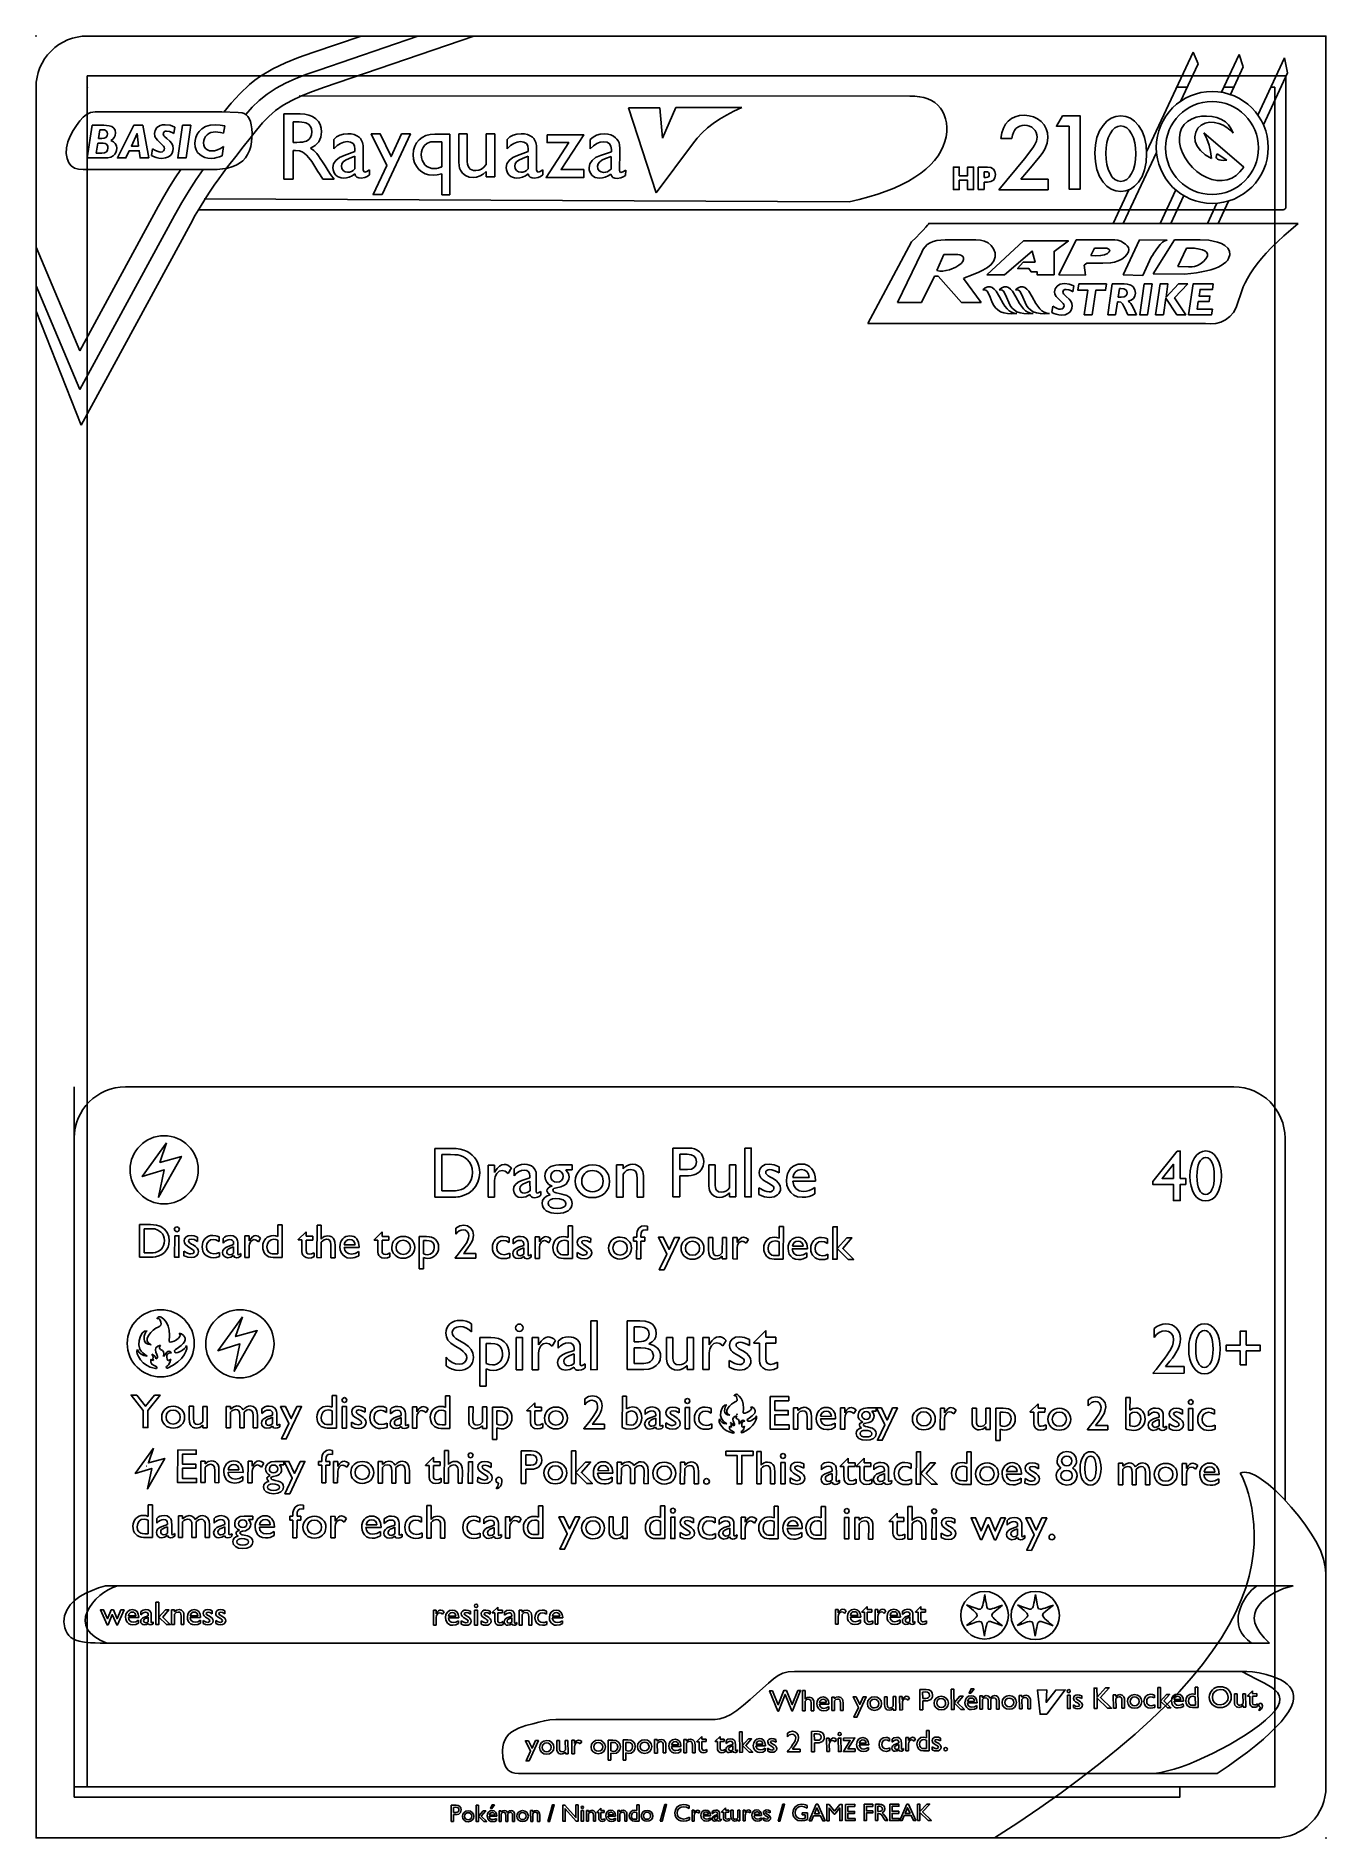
# Model space of a CAD drawing. Header units: millimetres. Extents: x -31.4 to 31.6, y -43.8 to 44.2.
import ezdxf

# ---------------------------------------------------------------- set-up
doc = ezdxf.new("R2010")
doc.units = ezdxf.units.MM
doc.layers.get('0').update_dxf_attribs({"linetype": 'CONTINUOUS'})

msp = doc.modelspace()

# ---------------------------------------------------------------- linework, layer by layer
for p, q in [((-15.523, 44.155), (-17.881, 43.346)), ((-12.74, 44.155), (-17.588, 42.492)), ((-10.01, 44.155), (-17.301, 41.655)), ((25.113, 43.362), (22.846, 38.495)), ((25.356, 42.795), (25.113, 43.362)), ((27.366, 43.26), (26.503, 41.41)), ((27.563, 42.656), (27.366, 43.26)), ((25.356, 42.795), (24.498, 40.963)), ((27.563, 42.656), (26.937, 41.3)), ((29.583, 43.083), (28.282, 40.294)), ((29.723, 42.366), (28.552, 39.818)), ((29.723, 42.366), (29.583, 43.083)), ((29.653, 42.215), (-28.894, 42.215)), ((-28.894, 42.215), (-28.894, 41.655)), ((-28.894, 41.655), (-28.894, -41.345)), ((26.617, 41.655), (27.101, 41.655)), ((28.917, 41.655), (29.106, 41.655)), ((29.106, 41.655), (28.917, 41.655)), ((29.653, 42.215), (29.106, 42.215)), ((29.106, -41.345), (29.106, 41.655)), ((29.106, 41.023), (29.106, 41.655)), ((29.653, 41.655), (29.653, 42.215)), ((29.653, 35.808), (29.653, 42.215)), ((31.606, 41.655), (31.606, -41.345)), ((11.277, 41.217), (-18.543, 41.229)), ((-2.458, 40.646), (-1.1, 36.5)), ((-0.928, 40.645), (-2.458, 40.646)), ((-0.928, 40.645), (-0.798, 39.162)), ((-0.143, 40.67), (-0.798, 39.162)), ((-0.143, 40.67), (3.079, 40.67)), ((-28.894, 38.202), (-28.658, 39.802)), ((-28.658, 39.802), (-28.083, 39.802)), ((-22.321, 40.446), (-28.5, 40.446)), ((-24.612, 39.709), (-24.663, 39.391)), ((-22.17, 39.768), (-22.238, 39.408)), ((-19.293, 37.173), (-19.293, 40.355)), ((-19.293, 40.355), (-18.496, 40.355)), ((-18.701, 39.968), (-18.837, 39.968)), ((-18.837, 39.968), (-18.837, 38.963)), ((-28.378, 38.926), (-28.452, 38.439)), ((-28.229, 38.926), (-28.378, 38.926)), ((-28.281, 39.58), (-28.345, 39.147)), ((-28.345, 39.147), (-28.189, 39.147)), ((-28.175, 39.58), (-28.281, 39.58)), ((-22.238, 38.753), (-22.311, 38.311)), ((-18.837, 38.963), (-18.664, 38.963)), ((-16.856, 38.649), (-16.856, 39.102)), ((-11.923, 39.358), (-11.188, 39.358)), ((-11.577, 38.995), (-11.822, 38.995)), ((-11.577, 37.765), (-11.577, 38.995)), ((-11.188, 39.358), (-11.188, 36.392)), ((-10.752, 38.172), (-10.752, 39.372)), ((-10.752, 39.372), (-10.338, 39.372)), ((-10.338, 39.372), (-10.338, 38.177)), ((-9.408, 37.874), (-9.408, 39.372)), ((-9.408, 39.372), (-8.994, 39.372)), ((-8.994, 39.372), (-8.994, 37.277)), ((-8.39, 38.649), (-8.39, 39.102)), ((-4.333, 38.649), (-4.326, 39.102)), ((-1.1, 36.5), (0.66, 38.88)), ((16.271, 39.156), (15.734, 39.156)), ((25.639, 39.423), (27.587, 37.745)), ((-28.094, 38.202), (-28.894, 38.202)), ((-28.452, 38.439), (-28.184, 38.439)), ((-25.758, 38.32), (-25.708, 38.644)), ((-18.719, 38.558), (-18.837, 38.558)), ((-18.837, 38.558), (-18.837, 37.173)), ((-17.778, 37.779), (-17.931, 38.027)), ((-16.348, 38.328), (-15.818, 38.51)), ((-15.818, 38.287), (-16.095, 38.18)), ((-15.818, 38.51), (-15.818, 38.622)), ((-15.818, 37.665), (-15.818, 38.287)), ((-15.41, 38.51), (-15.41, 37.62)), ((-7.882, 38.328), (-7.352, 38.51)), ((-7.352, 38.287), (-7.629, 38.18)), ((-7.352, 38.51), (-7.352, 38.622)), ((-7.352, 37.665), (-7.352, 38.287)), ((-6.944, 38.51), (-6.944, 37.62)), ((-3.829, 38.32), (-3.296, 38.495)), ((-3.299, 38.272), (-3.579, 38.169)), ((-3.308, 37.65), (-3.299, 38.272)), ((-3.296, 38.495), (-3.295, 38.607)), ((-2.888, 38.489), (-2.901, 37.599)), ((15.634, 36.65), (16.875, 38.153)), ((23.329, 38.469), (21.703, 34.999)), ((26.3, 38.4), (26.766, 38.087)), ((-29.09, 37.637), (-22.83, 37.637)), ((-18.837, 37.173), (-19.293, 37.173)), ((-17.637, 37.547), (-17.778, 37.779)), ((-17.548, 37.421), (-17.637, 37.547)), ((-17.382, 37.173), (-17.521, 37.383)), ((-16.84, 37.173), (-17.382, 37.173)), ((-17.008, 37.401), (-16.84, 37.173)), ((-15.102, 37.624), (-15.102, 37.371)), ((-11.634, 37.748), (-11.604, 37.757)), ((-11.604, 37.757), (-11.577, 37.765)), ((-11.577, 36.392), (-11.577, 37.428)), ((-9.408, 37.277), (-9.408, 37.544)), ((-8.994, 37.277), (-9.408, 37.277)), ((-6.636, 37.624), (-6.636, 37.371)), ((-2.594, 37.599), (-2.597, 37.346)), ((14.622, 36.655), (14.622, 37.755)), ((14.622, 37.755), (15.078, 37.754)), ((15.003, 37.524), (14.908, 37.524)), ((14.908, 37.524), (14.908, 37.25)), ((14.908, 37.25), (15.003, 37.25)), ((15.077, 37.019), (14.908, 37.019)), ((14.908, 37.019), (14.908, 36.655)), ((17.26, 37.815), (16.704, 37.157)), ((16.704, 37.157), (18.036, 37.157)), ((18.036, 37.157), (18.036, 36.65)), ((8.318, 36.057), (-23.178, 36.212)), ((-11.188, 36.392), (-11.577, 36.392)), ((14.908, 36.655), (14.622, 36.655)), ((18.036, 36.65), (15.634, 36.65)), ((21.983, 36.642), (21.219, 34.999)), ((24.276, 36.636), (23.512, 34.999)), ((24.656, 36.364), (24.026, 34.999)), ((26.842, 36.098), (26.337, 34.999)), ((-29.259, 28.781), (-25.423, 35.828)), ((-29.259, 26.893), (-24.63, 35.397)), ((-23.474, 35.668), (29.106, 35.668)), ((26.274, 35.99), (25.812, 34.999)), ((29.106, 35.668), (29.513, 35.668)), ((29.106, -9.752), (29.106, 35.668)), ((-29.198, 25.154), (-23.853, 34.973)), ((12.188, 34.999), (30.25, 34.999)), ((-29.259, 28.781), (-31.394, 33.838)), ((9.227, 30.112), (11.369, 34.101)), ((11.864, 33.595), (10.675, 31.146)), ((12.6, 32.7), (12.946, 33.482)), ((12.946, 33.482), (13.5, 33.482)), ((13, 34.2), (14.5, 34.2)), ((18.556, 32.5), (19.4, 34.2)), ((19.4, 34.2), (21.3, 34.2)), ((20.3, 33.8), (20.119, 33.435)), ((20.9, 33.8), (20.3, 33.8)), ((22.5, 34.2), (21.7, 32.5)), ((23.847, 34.18), (22.5, 34.2)), ((24.2, 34.2), (23.174, 32.543)), ((24.2, 34.2), (25.465, 34.2)), ((24.8, 33.8), (24.375, 32.897)), ((24.8, 33.8), (25.179, 33.794)), ((19.931, 33.058), (19.801, 32.959)), ((19.801, 32.959), (19.866, 32.474)), ((19.931, 33.058), (20.7, 33.058)), ((22.654, 32.459), (23.073, 33.35)), ((24.375, 32.897), (24.885, 32.89)), ((-29.259, 26.893), (-31.394, 31.95)), ((11.853, 31.146), (12.479, 32.435)), ((12.479, 32.435), (12.66, 32.435)), ((12.66, 32.435), (13.8, 31.146)), ((13.899, 32.319), (14.765, 31.146)), ((19.866, 32.474), (18.556, 32.5)), ((19.294, 31.959), (19.245, 31.661)), ((20.949, 30.546), (21.166, 32.046)), ((21.166, 32.046), (21.752, 32.046)), ((21.519, 31.828), (21.456, 31.395)), ((21.579, 31.828), (21.519, 31.828)), ((21.7, 32.5), (22.654, 32.459)), ((23.174, 32.543), (24.704, 32.52)), ((10.675, 31.146), (11.853, 31.146)), ((14.765, 31.146), (13.8, 31.146)), ((18.219, 30.657), (18.266, 30.961)), ((21.424, 31.176), (21.329, 30.546)), ((21.481, 31.176), (21.424, 31.176)), ((21.456, 31.395), (21.608, 31.395)), ((21.929, 30.546), (21.78, 30.859)), ((22.186, 30.89), (22.348, 30.546)), ((-31.394, 30.723), (-29.198, 25.154)), ((9.227, 30.112), (25.721, 30.112)), ((21.329, 30.546), (20.949, 30.546)), ((22.348, 30.546), (21.929, 30.546)), ((-29.532, -41.345), (-29.532, -7.168)), ((-27.032, -7.168), (27.106, -7.168)), ((29.606, -9.668), (29.606, -27.348)), ((-11.916, -10.168), (-11.112, -10.167)), ((-11.913, -12.551), (-11.916, -10.168)), ((-11.147, -10.471), (-11.574, -10.472)), ((-11.574, -10.472), (-11.572, -12.247)), ((-0.289, -12.541), (-0.292, -10.151)), ((-0.292, -10.151), (0.465, -10.151)), ((0.405, -10.455), (0.052, -10.455)), ((0.052, -10.455), (0.053, -11.202)), ((29.106, -9.752), (29.106, -41.368)), ((-9.315, -12.551), (-9.317, -10.98)), ((-9.317, -10.98), (-9.004, -10.98)), ((-9.004, -10.98), (-9.004, -11.34)), ((-9.004, -11.34), (-8.987, -11.313)), ((-8.169, -11.126), (-8.333, -11.399)), ((-8.049, -11.501), (-8.049, -11.161)), ((-5.855, -10.976), (-5.207, -10.975)), ((-5.207, -11.218), (-5.525, -11.218)), ((-5.207, -10.975), (-5.207, -11.218)), ((-3.043, -10.973), (-2.725, -10.972)), ((-3.041, -12.544), (-3.043, -10.973)), ((-2.725, -10.972), (-2.725, -11.172)), ((-2.725, -11.422), (-2.723, -12.544)), ((0.053, -11.202), (0.427, -11.201)), ((1.462, -10.968), (1.772, -10.967)), ((1.463, -11.868), (1.462, -10.968)), ((1.772, -10.967), (1.774, -11.864)), ((2.469, -10.967), (2.78, -10.966)), ((2.471, -12.091), (2.469, -10.967)), ((2.78, -10.966), (2.782, -12.538)), ((4.895, -11.063), (4.896, -11.37)), ((25.745, -10.62), (25.728, -10.62)), ((-11.572, -12.247), (-11.135, -12.246)), ((-9.004, -11.729), (-9.003, -12.551)), ((-7.668, -11.742), (-7.27, -11.604)), ((-7.27, -11.772), (-7.478, -11.852)), ((-7.27, -11.604), (-7.27, -11.521)), ((-7.269, -12.238), (-7.27, -11.772)), ((-6.964, -11.604), (-6.963, -12.272)), ((-6.733, -12.268), (-6.733, -12.458)), ((-2.03, -12.543), (-2.031, -11.648)), ((-1.72, -11.644), (-1.719, -12.543)), ((0.306, -11.505), (0.053, -11.506)), ((0.053, -11.506), (0.054, -12.541)), ((3.909, -12.424), (3.909, -12.089)), ((4.469, -11.567), (4.58, -11.63)), ((6.671, -11.775), (5.566, -11.776)), ((5.572, -11.59), (6.363, -11.589)), ((6.644, -12.076), (6.644, -12.38)), ((6.671, -11.736), (6.671, -11.775)), ((-11.158, -12.55), (-11.913, -12.551)), ((-9.003, -12.551), (-9.315, -12.551)), ((-2.723, -12.544), (-3.041, -12.544)), ((-1.719, -12.543), (-2.03, -12.543)), ((0.054, -12.541), (-0.289, -12.541)), ((2.471, -12.538), (2.471, -12.338)), ((2.782, -12.538), (2.471, -12.538)), ((-26.349, -15.475), (-26.344, -13.887)), ((-26.344, -13.887), (-25.808, -13.888)), ((-19.579, -14.473), (-19.578, -13.908)), ((-19.578, -13.908), (-19.369, -13.909)), ((-19.369, -13.909), (-19.374, -15.5)), ((-17.673, -15.505), (-17.668, -13.914)), ((-17.668, -13.914), (-17.461, -13.915)), ((-17.461, -13.915), (-17.463, -14.596)), ((-10.891, -14.356), (-10.89, -14.067)), ((-5.403, -14.518), (-5.401, -13.953)), ((-5.401, -13.953), (-5.193, -13.954)), ((-5.193, -13.954), (-5.198, -15.545)), ((-1.536, -13.966), (-1.537, -14.168)), ((4.895, -14.551), (4.897, -13.986)), ((4.897, -13.986), (5.105, -13.987)), ((5.105, -13.987), (5.1, -15.578)), ((-26.117, -14.09), (-26.121, -15.273)), ((-25.833, -14.091), (-26.117, -14.09)), ((-23.795, -14.84), (-23.721, -14.882)), ((-23.51, -14.505), (-23.51, -14.71)), ((-22.456, -14.495), (-22.457, -14.716)), ((-22.263, -14.791), (-22.263, -14.565)), ((-22.01, -14.953), (-21.744, -14.863)), ((-21.744, -14.863), (-21.744, -14.807)), ((-21.541, -14.863), (-21.542, -15.308)), ((-21.192, -15.494), (-21.189, -14.446)), ((-21.189, -14.446), (-20.98, -14.447)), ((-20.982, -14.947), (-20.983, -15.495)), ((-20.98, -14.447), (-20.981, -14.687)), ((-20.981, -14.687), (-20.969, -14.669)), ((-20.424, -14.547), (-20.533, -14.729)), ((-19.582, -15.322), (-19.58, -14.658)), ((-18.589, -14.621), (-18.199, -14.24)), ((-18.589, -14.641), (-18.589, -14.621)), ((-18.407, -14.642), (-18.589, -14.641)), ((-18.409, -15.107), (-18.407, -14.642)), ((-18.2, -14.643), (-18.201, -15.156)), ((-17.868, -14.644), (-18.2, -14.643)), ((-18.199, -14.24), (-18.199, -14.456)), ((-18.199, -14.456), (-17.868, -14.457)), ((-17.868, -14.457), (-17.868, -14.644)), ((-17.463, -14.755), (-17.466, -15.506)), ((-16.999, -15.507), (-16.997, -14.859)), ((-16.79, -14.911), (-16.792, -15.508)), ((-16.34, -14.88), (-15.812, -14.881)), ((-14.881, -14.633), (-14.491, -14.251)), ((-14.881, -14.653), (-14.881, -14.633)), ((-14.699, -14.654), (-14.881, -14.653)), ((-14.701, -15.118), (-14.699, -14.654)), ((-14.492, -14.654), (-14.494, -15.168)), ((-14.161, -14.656), (-14.492, -14.654)), ((-14.491, -14.251), (-14.491, -14.468)), ((-14.491, -14.468), (-14.16, -14.469)), ((-14.16, -14.469), (-14.161, -14.656)), ((-12.689, -16.055), (-12.684, -14.473)), ((-12.684, -14.473), (-12.321, -14.475)), ((-12.473, -14.668), (-12.475, -15.312)), ((-12.326, -14.668), (-12.473, -14.668)), ((-8.279, -14.54), (-8.28, -14.761)), ((-8.087, -14.837), (-8.086, -14.61)), ((-7.833, -14.998), (-7.568, -14.908)), ((-7.568, -14.908), (-7.568, -14.852)), ((-7.364, -14.908), (-7.365, -15.354)), ((-7.015, -15.539), (-7.012, -14.492)), ((-7.012, -14.492), (-6.803, -14.492)), ((-6.803, -14.492), (-6.804, -14.732)), ((-6.804, -14.732), (-6.793, -14.714)), ((-6.247, -14.592), (-6.357, -14.774)), ((-5.405, -15.367), (-5.403, -14.703)), ((-4.592, -14.901), (-4.518, -14.944)), ((-4.306, -14.566), (-4.307, -14.771)), ((-2.208, -14.694), (-2.207, -14.507)), ((-2.058, -14.694), (-2.208, -14.694)), ((-2.207, -14.507), (-2.057, -14.507)), ((-2.06, -15.555), (-2.058, -14.694)), ((-2.057, -14.507), (-2.057, -14.445)), ((-1.85, -14.695), (-1.853, -15.556)), ((-1.849, -14.445), (-1.85, -14.508)), ((-1.85, -14.508), (-1.663, -14.509)), ((-1.664, -14.695), (-1.85, -14.695)), ((-1.663, -14.509), (-1.664, -14.695)), ((1.452, -15.119), (1.454, -14.519)), ((1.454, -14.519), (1.661, -14.519)), ((1.661, -14.519), (1.659, -15.117)), ((2.123, -15.27), (2.126, -14.521)), ((2.126, -14.521), (2.333, -14.521)), ((2.333, -14.521), (2.33, -15.569)), ((2.635, -15.57), (2.638, -14.522)), ((2.638, -14.522), (2.847, -14.523)), ((2.847, -14.523), (2.846, -14.763)), ((2.846, -14.763), (2.857, -14.745)), ((3.403, -14.623), (3.293, -14.805)), ((4.893, -15.399), (4.895, -14.736)), ((5.544, -14.949), (6.072, -14.951)), ((7.265, -14.589), (7.264, -14.81)), ((-25.846, -15.477), (-26.349, -15.475)), ((-26.121, -15.273), (-25.829, -15.274)), ((-24.171, -15.409), (-24.17, -15.186)), ((-22.436, -15.245), (-22.436, -15.45)), ((-21.745, -14.974), (-21.884, -15.027)), ((-21.746, -15.285), (-21.745, -14.974)), ((-21.388, -15.307), (-21.389, -15.433)), ((-20.983, -15.495), (-21.192, -15.494)), ((-19.374, -15.5), (-19.817, -15.498)), ((-19.743, -15.321), (-19.582, -15.322)), ((-17.817, -15.262), (-17.817, -15.456)), ((-17.466, -15.506), (-17.673, -15.505)), ((-16.792, -15.508), (-16.999, -15.507)), ((-15.608, -15.006), (-16.345, -15.004)), ((-15.627, -15.207), (-15.627, -15.409)), ((-15.608, -14.98), (-15.608, -15.006)), ((-14.109, -15.274), (-14.11, -15.468)), ((-12.476, -15.496), (-12.477, -16.056)), ((-10.927, -15.511), (-10.831, -15.398)), ((-10.927, -15.527), (-10.927, -15.511)), ((-9.92, -15.53), (-10.927, -15.527)), ((-10.476, -15.25), (-10.525, -15.308)), ((-10.525, -15.308), (-9.919, -15.31)), ((-9.919, -15.31), (-9.92, -15.53)), ((-8.259, -15.29), (-8.26, -15.495)), ((-7.568, -15.019), (-7.707, -15.072)), ((-7.569, -15.33), (-7.568, -15.019)), ((-7.212, -15.352), (-7.212, -15.478)), ((-6.807, -15.54), (-7.015, -15.539)), ((-6.805, -14.992), (-6.807, -15.54)), ((-5.198, -15.545), (-5.641, -15.544)), ((-5.566, -15.366), (-5.405, -15.367)), ((-4.967, -15.471), (-4.967, -15.247)), ((-1.853, -15.556), (-2.06, -15.555)), ((2.122, -15.568), (2.123, -15.435)), ((2.33, -15.569), (2.122, -15.568)), ((2.843, -15.571), (2.635, -15.57)), ((2.845, -15.023), (2.843, -15.571)), ((5.1, -15.578), (4.657, -15.576)), ((4.732, -15.399), (4.893, -15.399)), ((6.276, -15.076), (5.539, -15.074)), ((6.257, -15.276), (6.257, -15.479)), ((6.276, -15.05), (6.276, -15.076)), ((7.285, -15.34), (7.285, -15.545)), ((-12.477, -16.056), (-12.689, -16.055)), ((-10.13, -18.733), (-10.129, -19.12)), ((-2.524, -20.974), (-2.527, -18.587)), ((-2.527, -18.587), (-1.901, -18.587)), ((-1.891, -18.891), (-2.185, -18.891)), ((-2.185, -18.891), (-2.184, -19.609)), ((3.662, -19.645), (4.245, -19.07)), ((4.245, -19.07), (4.246, -19.395)), ((23.212, -19.4), (23.212, -18.966)), ((25.686, -19.06), (25.668, -19.06)), ((-10.67, -19.982), (-10.929, -19.825)), ((-10.733, -19.548), (-10.472, -19.702)), ((-9.72, -21.783), (-9.722, -19.41)), ((-9.722, -19.41), (-9.177, -19.41)), ((-9.184, -19.7), (-9.404, -19.7)), ((-9.404, -19.7), (-9.403, -20.667)), ((-7.165, -19.408), (-6.853, -19.407)), ((-7.163, -20.979), (-7.165, -19.408)), ((-6.853, -19.407), (-6.852, -19.768)), ((-6.852, -19.768), (-6.835, -19.74)), ((-6.852, -20.157), (-6.851, -20.979)), ((-6.017, -19.553), (-6.181, -19.827)), ((-5.897, -19.929), (-5.897, -19.589)), ((-5.516, -20.169), (-5.118, -20.032)), ((-5.118, -20.199), (-5.326, -20.28)), ((-5.118, -20.032), (-5.118, -19.948)), ((-5.117, -20.666), (-5.118, -20.199)), ((-4.812, -20.032), (-4.811, -20.7)), ((-2.184, -19.609), (-1.957, -19.608)), ((-1.864, -19.912), (-2.183, -19.913)), ((-2.183, -19.913), (-2.183, -20.669)), ((-0.605, -20.3), (-0.606, -19.4)), ((-0.606, -19.4), (-0.295, -19.4)), ((-0.295, -19.4), (-0.294, -20.297)), ((0.403, -20.523), (0.402, -19.399)), ((0.402, -19.399), (0.713, -19.399)), ((0.713, -19.399), (0.715, -20.97)), ((1.173, -20.97), (1.171, -19.398)), ((1.171, -19.398), (1.483, -19.398)), ((1.483, -19.398), (1.484, -19.758)), ((1.484, -19.758), (1.501, -19.731)), ((1.484, -20.148), (1.485, -20.969)), ((2.319, -19.544), (2.155, -19.817)), ((3.02, -19.999), (3.131, -20.062)), ((3.446, -19.495), (3.447, -19.802)), ((3.662, -19.675), (3.662, -19.645)), ((3.935, -19.675), (3.662, -19.675)), ((3.936, -20.372), (3.935, -19.675)), ((4.246, -19.395), (4.743, -19.394)), ((4.743, -19.674), (4.246, -19.675)), ((4.246, -19.675), (4.247, -20.445)), ((4.743, -19.394), (4.743, -19.674)), ((-11.369, -20.794), (-11.37, -20.36)), ((-9.403, -20.942), (-9.402, -21.783)), ((-6.851, -20.979), (-7.163, -20.979)), ((-4.581, -20.696), (-4.581, -20.886)), ((-1.716, -20.973), (-2.524, -20.974)), ((-2.183, -20.669), (-1.846, -20.669)), ((0.404, -20.97), (0.404, -20.771)), ((0.715, -20.97), (0.404, -20.97)), ((1.485, -20.969), (1.173, -20.97)), ((2.46, -20.855), (2.46, -20.521)), ((4.824, -20.602), (4.825, -20.892)), ((23.167, -21.132), (23.31, -20.963)), ((23.841, -20.738), (23.768, -20.825)), ((23.768, -20.825), (24.676, -20.824)), ((24.676, -20.824), (24.677, -21.154)), ((-9.402, -21.783), (-9.72, -21.783)), ((23.167, -21.156), (23.167, -21.132)), ((24.677, -21.154), (23.167, -21.156)), ((-23.913, -23.365), (-23.912, -22.764)), ((-23.912, -22.764), (-23.705, -22.765)), ((-23.705, -22.765), (-23.706, -23.363)), ((-23.242, -23.515), (-23.24, -22.766)), ((-23.24, -22.766), (-23.033, -22.766)), ((-23.033, -22.766), (-23.035, -23.814)), ((-22.105, -23.816), (-22.103, -22.769)), ((-22.103, -22.769), (-21.895, -22.769)), ((-21.895, -22.769), (-21.896, -22.907)), ((-16.931, -22.802), (-16.93, -22.237)), ((-16.93, -22.237), (-16.722, -22.238)), ((-16.722, -22.238), (-16.725, -23.829)), ((-15.324, -22.85), (-15.324, -23.055)), ((-14.27, -22.839), (-14.271, -23.06)), ((-13.005, -23.837), (-13.003, -22.79)), ((-13.003, -22.79), (-12.794, -22.79)), ((-12.794, -22.79), (-12.795, -23.031)), ((-11.393, -22.815), (-11.392, -22.25)), ((-11.392, -22.25), (-11.184, -22.251)), ((-11.184, -22.251), (-11.187, -23.842)), ((-10.262, -23.396), (-10.26, -22.796)), ((-10.26, -22.796), (-10.053, -22.797)), ((-10.053, -22.797), (-10.054, -23.395)), ((-9.59, -23.547), (-9.588, -22.798)), ((-9.588, -22.798), (-9.381, -22.798)), ((-9.381, -22.798), (-9.384, -23.846)), ((-9.107, -24.381), (-9.103, -22.799)), ((-9.103, -22.799), (-8.74, -22.8)), ((-7.423, -22.969), (-7.032, -22.587)), ((-7.032, -22.587), (-7.033, -22.804)), ((-7.033, -22.804), (-6.702, -22.804)), ((-6.702, -22.804), (-6.702, -22.991)), ((-4.599, -22.686), (-4.598, -22.397)), ((-2.761, -23.803), (-2.758, -22.27)), ((-2.758, -22.27), (-2.551, -22.271)), ((-2.551, -22.271), (-2.552, -22.889)), ((1.583, -22.876), (1.582, -23.097)), ((5.593, -23.881), (5.595, -22.833)), ((5.595, -22.833), (5.807, -22.834)), ((5.807, -22.834), (5.807, -22.967)), ((7.894, -23.886), (7.897, -22.838)), ((7.897, -22.838), (8.105, -22.839)), ((8.105, -22.839), (8.104, -23.079)), ((9.21, -22.841), (9.641, -22.842)), ((9.641, -22.842), (9.641, -23.004)), ((12.769, -23.897), (12.772, -22.85)), ((12.772, -22.85), (12.98, -22.85)), ((12.98, -22.85), (12.979, -23.09)), ((14.324, -23.453), (14.325, -22.853)), ((14.325, -22.853), (14.532, -22.854)), ((14.532, -22.854), (14.531, -23.452)), ((14.995, -23.604), (14.997, -22.855)), ((14.997, -22.855), (15.204, -22.855)), ((15.204, -22.855), (15.202, -23.903)), ((15.478, -24.438), (15.482, -22.856)), ((15.482, -22.856), (15.845, -22.857)), ((17.162, -23.026), (17.553, -22.644)), ((17.553, -22.644), (17.552, -22.861)), ((17.552, -22.861), (17.884, -22.862)), ((17.884, -22.862), (17.883, -23.048)), ((19.986, -22.743), (19.987, -22.454)), ((21.824, -23.86), (21.827, -22.328)), ((21.827, -22.328), (22.035, -22.328)), ((22.035, -22.328), (22.033, -22.946)), ((-23.243, -23.814), (-23.242, -23.68)), ((-21.896, -23.056), (-21.898, -23.817)), ((-21.446, -23.818), (-21.444, -23.235)), ((-21.235, -23.058), (-21.237, -23.818)), ((-20.79, -23.819), (-20.788, -23.199)), ((-20.581, -23.202), (-20.582, -23.82)), ((-20.361, -23.121), (-20.361, -22.895)), ((-20.107, -23.282), (-19.842, -23.192)), ((-19.842, -23.303), (-19.981, -23.357)), ((-19.843, -23.614), (-19.842, -23.303)), ((-19.842, -23.192), (-19.842, -23.136)), ((-19.638, -23.192), (-19.639, -23.638)), ((-19.485, -23.636), (-19.486, -23.762)), ((-17.094, -23.65), (-16.933, -23.651)), ((-16.933, -23.651), (-16.932, -22.987)), ((-15.984, -23.755), (-15.983, -23.532)), ((-15.609, -23.186), (-15.535, -23.228)), ((-14.249, -23.59), (-14.25, -23.795)), ((-14.077, -23.136), (-14.077, -22.909)), ((-13.824, -23.297), (-13.558, -23.206)), ((-13.558, -23.318), (-13.697, -23.371)), ((-13.559, -23.629), (-13.558, -23.318)), ((-13.558, -23.206), (-13.558, -23.151)), ((-13.354, -23.207), (-13.355, -23.652)), ((-13.202, -23.65), (-13.202, -23.777)), ((-12.795, -23.29), (-12.797, -23.838)), ((-12.795, -23.031), (-12.783, -23.012)), ((-12.237, -22.89), (-12.347, -23.071)), ((-11.556, -23.663), (-11.395, -23.664)), ((-11.395, -23.664), (-11.394, -23)), ((-9.591, -23.845), (-9.591, -23.712)), ((-8.892, -22.993), (-8.893, -23.637)), ((-8.745, -22.993), (-8.892, -22.993)), ((-7.423, -22.99), (-7.423, -22.969)), ((-7.241, -22.99), (-7.423, -22.99)), ((-7.242, -23.455), (-7.241, -22.99)), ((-7.033, -22.99), (-7.035, -23.504)), ((-6.702, -22.991), (-7.033, -22.99)), ((-6.65, -23.61), (-6.65, -23.803)), ((-4.634, -23.841), (-4.538, -23.728)), ((-4.183, -23.58), (-4.232, -23.638)), ((-4.232, -23.638), (-3.627, -23.639)), ((-3.627, -23.639), (-3.627, -23.859)), ((-2.553, -23.087), (-2.554, -23.655)), ((-1.65, -23.165), (-1.649, -22.938)), ((-1.396, -23.326), (-1.13, -23.235)), ((-1.131, -23.347), (-1.27, -23.4)), ((-1.131, -23.658), (-1.131, -23.347)), ((-1.13, -23.235), (-1.13, -23.18)), ((-0.927, -23.236), (-0.928, -23.681)), ((-0.774, -23.679), (-0.774, -23.806)), ((-0.642, -23.791), (-0.642, -23.568)), ((-0.267, -23.221), (-0.193, -23.264)), ((0.018, -22.886), (0.018, -23.091)), ((1.604, -23.627), (1.604, -23.832)), ((5.806, -23.133), (5.804, -23.881)), ((6.267, -23.882), (6.268, -23.286)), ((6.475, -23.284), (6.474, -23.883)), ((7.657, -23.38), (6.92, -23.378)), ((6.925, -23.254), (7.453, -23.255)), ((7.639, -23.58), (7.638, -23.783)), ((7.657, -23.354), (7.657, -23.38)), ((8.104, -23.339), (8.102, -23.887)), ((8.104, -23.079), (8.116, -23.061)), ((8.662, -22.938), (8.552, -23.12)), ((9.641, -23.004), (9.429, -23.004)), ((12.979, -23.35), (12.978, -23.898)), ((12.979, -23.09), (12.991, -23.072)), ((13.537, -22.949), (13.427, -23.131)), ((15.693, -23.05), (15.692, -23.695)), ((15.84, -23.05), (15.693, -23.05)), ((17.162, -23.047), (17.162, -23.026)), ((17.345, -23.047), (17.162, -23.047)), ((17.344, -23.512), (17.345, -23.047)), ((17.552, -23.048), (17.551, -23.561)), ((17.883, -23.048), (17.552, -23.048)), ((17.935, -23.667), (17.935, -23.86)), ((20.402, -23.637), (20.353, -23.695)), ((20.353, -23.695), (20.959, -23.697)), ((20.959, -23.697), (20.958, -23.916)), ((22.033, -23.145), (22.031, -23.712)), ((22.936, -23.222), (22.936, -22.995)), ((23.189, -23.383), (23.455, -23.292)), ((23.455, -23.404), (23.315, -23.457)), ((23.454, -23.715), (23.455, -23.404)), ((23.455, -23.292), (23.455, -23.237)), ((23.659, -23.293), (23.658, -23.738)), ((23.811, -23.736), (23.811, -23.863)), ((23.943, -23.848), (23.944, -23.625)), ((24.318, -23.279), (24.392, -23.321)), ((24.603, -22.943), (24.603, -23.148)), ((26.168, -22.933), (26.168, -23.154)), ((26.189, -23.684), (26.189, -23.889)), ((-23.035, -23.814), (-23.243, -23.814)), ((-21.898, -23.817), (-22.105, -23.816)), ((-21.237, -23.818), (-21.446, -23.818)), ((-20.582, -23.82), (-20.79, -23.819)), ((-16.725, -23.829), (-17.168, -23.828)), ((-12.797, -23.838), (-13.005, -23.837)), ((-11.187, -23.842), (-11.63, -23.841)), ((-9.384, -23.846), (-9.591, -23.845)), ((-8.895, -24.381), (-9.107, -24.381)), ((-8.894, -23.821), (-8.895, -24.381)), ((-4.634, -23.857), (-4.634, -23.841)), ((-3.627, -23.859), (-4.634, -23.857)), ((5.804, -23.881), (5.593, -23.881)), ((6.474, -23.883), (6.267, -23.882)), ((8.102, -23.887), (7.894, -23.886)), ((12.978, -23.898), (12.769, -23.897)), ((14.994, -23.903), (14.995, -23.769)), ((15.202, -23.903), (14.994, -23.903)), ((15.69, -24.438), (15.478, -24.438)), ((15.691, -23.878), (15.69, -24.438)), ((19.952, -23.898), (20.047, -23.786)), ((19.952, -23.914), (19.952, -23.898)), ((20.958, -23.916), (19.952, -23.914)), ((-23.345, -26.492), (-23.342, -25.444)), ((-23.342, -25.444), (-23.13, -25.445)), ((-23.13, -25.445), (-23.131, -25.578)), ((-21.043, -26.497), (-21.041, -25.45)), ((-21.041, -25.45), (-20.832, -25.45)), ((-20.832, -25.45), (-20.833, -25.69)), ((-19.728, -25.453), (-19.296, -25.454)), ((-19.296, -25.454), (-19.296, -25.615)), ((-17.593, -25.644), (-17.592, -25.458)), ((-17.592, -25.458), (-17.442, -25.458)), ((-17.442, -25.458), (-17.442, -25.395)), ((-17.235, -25.396), (-17.235, -25.458)), ((-17.235, -25.458), (-17.048, -25.459)), ((-17.048, -25.459), (-17.048, -25.646)), ((-16.921, -24.916), (-16.922, -25.119)), ((-16.872, -26.507), (-16.869, -25.459)), ((-16.869, -25.459), (-16.661, -25.46)), ((-16.661, -25.46), (-16.661, -25.7)), ((-14.684, -26.512), (-14.682, -25.464)), ((-14.682, -25.464), (-14.474, -25.465)), ((-14.474, -25.465), (-14.475, -25.603)), ((-12.374, -25.636), (-11.983, -25.254)), ((-11.983, -25.254), (-11.984, -25.471)), ((-11.984, -25.471), (-11.652, -25.471)), ((-11.652, -25.471), (-11.653, -25.658)), ((-11.457, -26.52), (-11.453, -24.929)), ((-11.453, -24.929), (-11.246, -24.929)), ((-11.246, -24.929), (-11.247, -25.61)), ((-7.702, -26.528), (-7.698, -24.935)), ((-7.698, -24.935), (-7.194, -24.936)), ((-7.47, -25.138), (-7.471, -25.636)), ((-7.234, -25.139), (-7.47, -25.138)), ((-3.017, -26.539), (-3.015, -25.491)), ((-3.015, -25.491), (-2.807, -25.492)), ((-2.807, -25.492), (-2.808, -25.63)), ((0.072, -26.546), (0.075, -25.499)), ((0.075, -25.499), (0.287, -25.499)), ((0.287, -25.499), (0.286, -25.632)), ((3.806, -26.555), (3.81, -24.964)), ((3.81, -24.964), (4.017, -24.965)), ((4.017, -24.965), (4.016, -25.646)), ((7.884, -25.683), (8.275, -25.301)), ((8.275, -25.301), (8.274, -25.518)), ((8.274, -25.518), (8.605, -25.518)), ((8.605, -25.518), (8.605, -25.705)), ((8.661, -25.685), (9.051, -25.303)), ((9.051, -25.303), (9.051, -25.519)), ((9.051, -25.519), (9.382, -25.52)), ((14.066, -25.553), (14.067, -24.988)), ((14.067, -24.988), (14.276, -24.988)), ((14.276, -24.988), (14.272, -26.579)), ((20.119, -25.198), (20.108, -25.198)), ((-25.98, -25.683), (-25.996, -25.695)), ((-25.87, -26.339), (-25.872, -26.341)), ((-23.131, -25.744), (-23.133, -26.492)), ((-22.67, -26.493), (-22.669, -25.897)), ((-22.462, -25.895), (-22.463, -26.494)), ((-21.28, -25.991), (-22.017, -25.989)), ((-22.012, -25.865), (-21.485, -25.866)), ((-21.299, -26.191), (-21.299, -26.394)), ((-21.28, -25.965), (-21.28, -25.991)), ((-20.833, -25.95), (-20.835, -26.498)), ((-20.833, -25.69), (-20.821, -25.672)), ((-20.276, -25.549), (-20.385, -25.731)), ((-19.296, -25.615), (-19.508, -25.615)), ((-17.442, -25.645), (-17.593, -25.644)), ((-17.444, -26.506), (-17.442, -25.645)), ((-17.235, -25.645), (-17.237, -26.506)), ((-17.048, -25.646), (-17.235, -25.645)), ((-16.662, -25.96), (-16.663, -26.507)), ((-16.661, -25.7), (-16.65, -25.682)), ((-16.104, -25.559), (-16.214, -25.741)), ((-14.475, -25.752), (-14.477, -26.512)), ((-14.025, -26.514), (-14.023, -25.93)), ((-13.815, -25.753), (-13.816, -26.514)), ((-13.369, -26.515), (-13.367, -25.894)), ((-13.16, -25.897), (-13.161, -26.516)), ((-12.374, -25.656), (-12.374, -25.636)), ((-12.192, -25.657), (-12.374, -25.656)), ((-12.193, -26.122), (-12.192, -25.657)), ((-11.984, -25.657), (-11.985, -26.171)), ((-11.653, -25.658), (-11.984, -25.657)), ((-11.601, -26.277), (-11.601, -26.47)), ((-11.248, -25.77), (-11.249, -26.52)), ((-10.783, -26.521), (-10.781, -25.873)), ((-10.574, -25.925), (-10.575, -26.522)), ((-9.826, -26.448), (-9.825, -26.225)), ((-9.451, -25.878), (-9.377, -25.921)), ((-9.165, -25.543), (-9.166, -25.748)), ((-7.472, -25.839), (-7.473, -26.529)), ((-7.303, -25.839), (-7.472, -25.839)), ((-7.471, -25.636), (-7.222, -25.637)), ((-3.231, -26.033), (-3.968, -26.031)), ((-3.963, -25.907), (-3.436, -25.908)), ((-3.25, -26.233), (-3.25, -26.436)), ((-3.231, -26.007), (-3.231, -26.033)), ((-2.808, -25.779), (-2.81, -26.54)), ((-2.358, -26.541), (-2.356, -25.958)), ((-2.148, -25.78), (-2.149, -26.541)), ((-1.702, -26.542), (-1.7, -25.922)), ((-1.493, -25.924), (-1.495, -26.543)), ((0.286, -25.799), (0.284, -26.547)), ((0.747, -26.548), (0.748, -25.951)), ((0.955, -25.949), (0.954, -26.548)), ((4.015, -25.805), (4.014, -26.555)), ((4.481, -26.557), (4.482, -25.909)), ((4.689, -25.96), (4.688, -26.557)), ((5.437, -26.484), (5.438, -26.26)), ((5.812, -25.914), (5.886, -25.956)), ((6.098, -25.579), (6.097, -25.784)), ((6.97, -25.863), (6.971, -25.637)), ((7.224, -26.024), (7.49, -25.934)), ((7.489, -26.045), (7.35, -26.099)), ((7.489, -26.356), (7.489, -26.045)), ((7.49, -25.934), (7.49, -25.878)), ((7.693, -25.934), (7.692, -26.38)), ((7.846, -26.378), (7.846, -26.504)), ((7.884, -25.704), (7.884, -25.683)), ((8.066, -25.704), (7.884, -25.704)), ((8.065, -26.169), (8.066, -25.704)), ((8.274, -25.704), (8.272, -26.218)), ((8.605, -25.705), (8.274, -25.704)), ((8.657, -26.324), (8.657, -26.517)), ((8.661, -25.705), (8.661, -25.685)), ((8.843, -25.706), (8.661, -25.705)), ((8.842, -26.17), (8.843, -25.706)), ((9.05, -25.706), (9.049, -26.22)), ((9.382, -25.707), (9.05, -25.706)), ((9.382, -25.52), (9.382, -25.707)), ((9.434, -26.326), (9.433, -26.519)), ((9.519, -25.869), (9.52, -25.642)), ((9.773, -26.03), (10.038, -25.94)), ((10.038, -26.051), (9.899, -26.105)), ((10.037, -26.362), (10.038, -26.051)), ((10.038, -25.94), (10.038, -25.884)), ((10.242, -25.94), (10.241, -26.385)), ((10.395, -26.384), (10.394, -26.51)), ((11.343, -25.577), (11.342, -25.798)), ((11.364, -26.328), (11.364, -26.533)), ((14.064, -26.401), (14.065, -25.737)), ((16.734, -26.079), (15.997, -26.078)), ((16.002, -25.954), (16.529, -25.955)), ((16.715, -26.28), (16.715, -26.483)), ((16.734, -26.053), (16.734, -26.079)), ((16.906, -26.51), (16.907, -26.287)), ((17.281, -25.941), (17.355, -25.983)), ((17.566, -25.605), (17.566, -25.81)), ((19.217, -26.164), (19.218, -26.141)), ((21.474, -26.596), (21.476, -25.548)), ((21.476, -25.548), (21.683, -25.549)), ((21.683, -25.836), (21.681, -26.597)), ((21.683, -25.549), (21.683, -25.687)), ((22.133, -26.598), (22.134, -26.015)), ((22.343, -25.837), (22.341, -26.598)), ((22.789, -26.599), (22.79, -25.978)), ((22.998, -25.981), (22.996, -26.6)), ((24.581, -26.603), (24.584, -25.556)), ((24.584, -25.556), (24.792, -25.556)), ((24.791, -26.056), (24.79, -26.604)), ((24.792, -25.556), (24.792, -25.796)), ((24.792, -25.796), (24.803, -25.778)), ((25.349, -25.655), (25.239, -25.837)), ((26.385, -26.102), (25.648, -26.1)), ((25.653, -25.976), (26.181, -25.977)), ((26.367, -26.302), (26.366, -26.505)), ((26.385, -26.076), (26.385, -26.102)), ((-23.133, -26.492), (-23.345, -26.492)), ((-22.463, -26.494), (-22.67, -26.493)), ((-20.835, -26.498), (-21.043, -26.497)), ((-17.237, -26.506), (-17.444, -26.506)), ((-16.663, -26.507), (-16.872, -26.507)), ((-14.477, -26.512), (-14.684, -26.512)), ((-13.816, -26.514), (-14.025, -26.514)), ((-13.161, -26.516), (-13.369, -26.515)), ((-11.249, -26.52), (-11.457, -26.52)), ((-10.575, -26.522), (-10.783, -26.521)), ((-8.911, -26.801), (-8.911, -26.759)), ((-7.473, -26.529), (-7.702, -26.528)), ((-2.81, -26.54), (-3.017, -26.539)), ((-2.149, -26.541), (-2.358, -26.541)), ((-1.495, -26.543), (-1.702, -26.542)), ((0.284, -26.547), (0.072, -26.546)), ((0.954, -26.548), (0.747, -26.548)), ((4.014, -26.555), (3.806, -26.555)), ((4.688, -26.557), (4.481, -26.557)), ((14.272, -26.579), (13.829, -26.578)), ((13.903, -26.401), (14.064, -26.401)), ((21.681, -26.597), (21.474, -26.596)), ((22.341, -26.598), (22.133, -26.598)), ((22.996, -26.6), (22.789, -26.599)), ((24.79, -26.604), (24.581, -26.603)), ((29.106, -41.345), (29.106, -26.853)), ((-25.916, -28.138), (-25.915, -27.573)), ((-25.915, -27.573), (-25.707, -27.574)), ((-25.707, -27.574), (-25.71, -29.165)), ((-24.443, -29.168), (-24.44, -28.12)), ((-24.44, -28.12), (-24.233, -28.121)), ((-24.233, -28.121), (-24.233, -28.258)), ((-21.235, -28.128), (-20.803, -28.129)), ((-20.803, -28.129), (-20.804, -28.29)), ((-19.004, -28.319), (-19.004, -28.133)), ((-19.004, -28.133), (-18.854, -28.133)), ((-18.854, -28.133), (-18.853, -28.07)), ((-18.646, -28.071), (-18.646, -28.134)), ((-18.646, -28.134), (-18.46, -28.134)), ((-18.46, -28.134), (-18.46, -28.321)), ((-18.333, -27.591), (-18.333, -27.794)), ((-16.996, -29.185), (-16.994, -28.137)), ((-16.994, -28.137), (-16.785, -28.138)), ((-16.785, -28.138), (-16.786, -28.378)), ((-12.309, -29.196), (-12.305, -27.605)), ((-12.305, -27.605), (-12.098, -27.606)), ((-12.098, -27.606), (-12.1, -28.287)), ((-8.46, -29.205), (-8.458, -28.157)), ((-8.458, -28.157), (-8.249, -28.158)), ((-8.249, -28.158), (-8.25, -28.398)), ((-6.848, -28.183), (-6.847, -27.618)), ((-6.847, -27.618), (-6.639, -27.618)), ((-6.639, -27.618), (-6.642, -29.209)), ((-0.889, -28.196), (-0.888, -27.632)), ((-0.888, -27.632), (-0.68, -27.632)), ((-0.68, -27.632), (-0.683, -29.223)), ((4.649, -28.209), (4.65, -27.645)), ((4.65, -27.645), (4.858, -27.645)), ((4.858, -27.645), (4.855, -29.236)), ((6.955, -28.215), (6.956, -27.65)), ((6.956, -27.65), (7.164, -27.65)), ((7.164, -27.65), (7.161, -29.241)), ((10.271, -28.367), (10.661, -27.985)), ((10.661, -27.985), (10.66, -28.202)), ((11.188, -29.251), (11.191, -27.66)), ((11.191, -27.66), (11.398, -27.66)), ((11.398, -27.66), (11.397, -28.341)), ((-26.079, -28.986), (-25.918, -28.987)), ((-25.918, -28.987), (-25.917, -28.323)), ((-25.492, -28.466), (-25.492, -28.24)), ((-25.239, -28.627), (-24.973, -28.537)), ((-24.973, -28.648), (-25.113, -28.702)), ((-24.974, -28.959), (-24.973, -28.648)), ((-24.973, -28.537), (-24.973, -28.481)), ((-24.769, -28.537), (-24.77, -28.983)), ((-24.617, -28.981), (-24.617, -29.107)), ((-24.234, -28.408), (-24.236, -29.168)), ((-23.783, -29.169), (-23.782, -28.586)), ((-23.573, -28.409), (-23.575, -29.17)), ((-23.128, -29.171), (-23.126, -28.55)), ((-22.919, -28.553), (-22.92, -29.171)), ((-22.699, -28.473), (-22.698, -28.246)), ((-22.445, -28.634), (-22.18, -28.543)), ((-22.18, -28.655), (-22.319, -28.708)), ((-22.181, -28.966), (-22.18, -28.655)), ((-22.18, -28.543), (-22.18, -28.487)), ((-21.976, -28.544), (-21.977, -28.989)), ((-21.823, -28.987), (-21.824, -29.114)), ((-20.804, -28.29), (-21.015, -28.29)), ((-19.751, -28.673), (-20.488, -28.671)), ((-20.483, -28.547), (-19.956, -28.548)), ((-19.77, -28.873), (-19.77, -29.076)), ((-19.751, -28.647), (-19.751, -28.673)), ((-18.854, -28.32), (-19.004, -28.319)), ((-18.856, -29.181), (-18.854, -28.32)), ((-18.647, -28.32), (-18.649, -29.181)), ((-18.46, -28.321), (-18.647, -28.32)), ((-16.787, -28.638), (-16.788, -29.186)), ((-16.786, -28.378), (-16.775, -28.36)), ((-16.229, -28.237), (-16.339, -28.419)), ((-14.544, -28.685), (-15.281, -28.683)), ((-15.276, -28.559), (-14.749, -28.561)), ((-14.563, -28.886), (-14.564, -29.088)), ((-14.544, -28.659), (-14.544, -28.685)), ((-14.385, -28.492), (-14.384, -28.265)), ((-14.131, -28.653), (-13.865, -28.563)), ((-13.866, -28.674), (-14.005, -28.727)), ((-13.866, -28.985), (-13.866, -28.674)), ((-13.865, -28.563), (-13.865, -28.507)), ((-13.662, -28.563), (-13.663, -29.008)), ((-13.509, -29.006), (-13.509, -29.133)), ((-12.561, -28.2), (-12.561, -28.421)), ((-12.54, -28.951), (-12.54, -29.156)), ((-12.1, -28.446), (-12.102, -29.196)), ((-11.635, -29.198), (-11.633, -28.55)), ((-11.426, -28.601), (-11.428, -29.198)), ((-9.725, -28.207), (-9.726, -28.428)), ((-9.704, -28.957), (-9.705, -29.162)), ((-9.532, -28.503), (-9.532, -28.277)), ((-9.279, -28.664), (-9.013, -28.574)), ((-9.013, -28.685), (-9.152, -28.739)), ((-9.014, -28.996), (-9.013, -28.685)), ((-9.013, -28.574), (-9.013, -28.518)), ((-8.809, -28.574), (-8.81, -29.02)), ((-8.657, -29.018), (-8.657, -29.144)), ((-8.25, -28.658), (-8.252, -29.205)), ((-8.25, -28.398), (-8.238, -28.38)), ((-7.693, -28.257), (-7.802, -28.439)), ((-7.011, -29.031), (-6.85, -29.031)), ((-6.85, -29.031), (-6.849, -28.367)), ((-3.408, -28.769), (-3.407, -28.169)), ((-3.407, -28.169), (-3.2, -28.169)), ((-3.2, -28.169), (-3.201, -28.767)), ((-2.737, -28.92), (-2.735, -28.171)), ((-2.735, -28.171), (-2.528, -28.171)), ((-2.528, -28.171), (-2.53, -29.219)), ((-0.891, -29.045), (-0.89, -28.381)), ((0.058, -29.15), (0.059, -28.926)), ((0.433, -28.58), (0.507, -28.622)), ((0.719, -28.245), (0.718, -28.45)), ((1.772, -28.233), (1.772, -28.454)), ((1.793, -28.984), (1.793, -29.189)), ((1.965, -28.53), (1.965, -28.303)), ((2.219, -28.691), (2.484, -28.601)), ((2.484, -28.712), (2.345, -28.765)), ((2.483, -29.023), (2.484, -28.712)), ((2.484, -28.601), (2.484, -28.545)), ((2.688, -28.601), (2.687, -29.046)), ((3.037, -29.232), (3.04, -28.184)), ((3.04, -28.184), (3.248, -28.184)), ((3.247, -28.684), (3.246, -29.232)), ((3.248, -28.184), (3.247, -28.425)), ((3.247, -28.425), (3.259, -28.407)), ((3.805, -28.284), (3.695, -28.466)), ((4.647, -29.058), (4.648, -28.394)), ((6.03, -28.733), (5.293, -28.731)), ((5.298, -28.607), (5.825, -28.608)), ((6.011, -28.933), (6.011, -29.136)), ((6.03, -28.707), (6.03, -28.733)), ((6.953, -29.063), (6.954, -28.399)), ((8.597, -29.245), (8.599, -28.197)), ((8.599, -28.197), (8.811, -28.197)), ((8.81, -28.497), (8.809, -29.245)), ((8.811, -28.197), (8.811, -28.331)), ((9.271, -29.246), (9.272, -28.649)), ((9.48, -28.648), (9.478, -29.247)), ((10.271, -28.388), (10.271, -28.367)), ((10.453, -28.388), (10.271, -28.388)), ((10.452, -28.853), (10.453, -28.388)), ((10.66, -28.388), (10.659, -28.902)), ((10.66, -28.202), (10.992, -28.202)), ((10.991, -28.389), (10.66, -28.388)), ((10.992, -28.202), (10.991, -28.389)), ((11.043, -29.008), (11.043, -29.201)), ((11.397, -28.501), (11.395, -29.251)), ((11.862, -29.252), (11.863, -28.604)), ((12.07, -28.656), (12.069, -29.253)), ((12.818, -29.179), (12.819, -28.956)), ((13.193, -28.61), (13.267, -28.652)), ((13.479, -28.274), (13.478, -28.479)), ((16.029, -28.563), (16.03, -28.336)), ((16.283, -28.724), (16.548, -28.633)), ((16.548, -28.745), (16.409, -28.798)), ((16.547, -29.056), (16.548, -28.745)), ((16.548, -28.633), (16.548, -28.577)), ((16.752, -28.634), (16.751, -29.079)), ((-25.71, -29.165), (-26.153, -29.164)), ((-24.236, -29.168), (-24.443, -29.168)), ((-23.575, -29.17), (-23.783, -29.169)), ((-22.92, -29.171), (-23.128, -29.171)), ((-18.649, -29.181), (-18.856, -29.181)), ((-16.788, -29.186), (-16.996, -29.185)), ((-12.102, -29.196), (-12.309, -29.196)), ((-11.428, -29.198), (-11.635, -29.198)), ((-8.252, -29.205), (-8.46, -29.205)), ((-6.642, -29.209), (-7.085, -29.208)), ((-2.738, -29.218), (-2.737, -29.085)), ((-2.53, -29.219), (-2.738, -29.218)), ((-0.683, -29.223), (-1.126, -29.222)), ((-1.052, -29.044), (-0.891, -29.045)), ((2.841, -29.044), (2.84, -29.171)), ((3.246, -29.232), (3.037, -29.232)), ((4.855, -29.236), (4.412, -29.235)), ((4.486, -29.057), (4.647, -29.058)), ((7.161, -29.241), (6.718, -29.24)), ((6.792, -29.063), (6.953, -29.063)), ((8.809, -29.245), (8.597, -29.245)), ((9.478, -29.247), (9.271, -29.246)), ((11.395, -29.251), (11.188, -29.251)), ((12.069, -29.253), (11.862, -29.252)), ((16.905, -29.077), (16.904, -29.204)), ((27.721, -31.529), (-28, -31.529)), ((27.001, -31.529), (30, -31.529)), ((-29.532, -32.269), (-29.532, -41.345)), ((8.937, -32.801), (9.204, -32.538)), ((9.204, -32.538), (9.204, -32.686)), ((11.558, -32.801), (11.826, -32.538)), ((11.826, -32.538), (11.826, -32.686)), ((-26.378, -33.078), (-26.885, -33.078)), ((-26.882, -32.993), (-26.519, -32.993)), ((-26.391, -33.216), (-26.391, -33.355)), ((-26.378, -33.06), (-26.378, -33.078)), ((-26.268, -32.945), (-26.268, -32.789)), ((-26.094, -33.055), (-25.911, -32.993)), ((-25.911, -33.069), (-26.007, -33.106)), ((-25.911, -32.993), (-25.911, -32.954)), ((-25.911, -33.283), (-25.911, -33.069)), ((-25.771, -32.993), (-25.771, -33.299)), ((-25.666, -33.297), (-25.666, -33.384)), ((-24.775, -33.426), (-24.775, -32.705)), ((-24.775, -32.705), (-24.629, -32.705)), ((-24.629, -33.426), (-24.775, -33.426)), ((-24.629, -32.705), (-24.629, -32.797)), ((-24.629, -32.911), (-24.629, -33.426)), ((-24.311, -33.426), (-24.311, -33.015)), ((-24.169, -33.426), (-24.311, -33.426)), ((-24.169, -33.014), (-24.169, -33.426)), ((-23.356, -33.078), (-23.863, -33.078)), ((-23.859, -32.993), (-23.497, -32.993)), ((-23.369, -33.216), (-23.369, -33.355)), ((-23.356, -33.06), (-23.356, -33.078)), ((-23.237, -33.374), (-23.237, -33.22)), ((-22.98, -32.982), (-22.929, -33.011)), ((-22.785, -32.751), (-22.785, -32.892)), ((-22.62, -33.374), (-22.62, -33.22)), ((-22.363, -32.982), (-22.312, -33.011)), ((-22.168, -32.751), (-22.168, -32.892)), ((-11.988, -33.448), (-11.988, -32.728)), ((-11.988, -32.728), (-11.844, -32.728)), ((-11.844, -32.728), (-11.844, -32.893)), ((-11.844, -32.893), (-11.836, -32.881)), ((-11.844, -33.072), (-11.844, -33.448)), ((-11.461, -32.795), (-11.537, -32.92)), ((-10.748, -33.101), (-11.255, -33.101)), ((-11.252, -33.015), (-10.889, -33.015)), ((-10.761, -33.238), (-10.761, -33.378)), ((-10.748, -33.083), (-10.748, -33.101)), ((-10.629, -33.397), (-10.629, -33.243)), ((-10.372, -33.004), (-10.322, -33.033)), ((-10.177, -32.773), (-10.177, -32.914)), ((-9.661, -33.397), (-9.661, -33.243)), ((-9.404, -33.004), (-9.353, -33.033)), ((-9.208, -32.773), (-9.208, -32.914)), ((-9.11, -32.842), (-8.842, -32.579)), ((-9.11, -32.856), (-9.11, -32.842)), ((-8.984, -32.856), (-9.11, -32.856)), ((-8.984, -33.176), (-8.984, -32.856)), ((-8.842, -32.579), (-8.842, -32.728)), ((-8.842, -32.728), (-8.614, -32.728)), ((-8.614, -32.856), (-8.842, -32.856)), ((-8.842, -32.856), (-8.842, -33.209)), ((-8.614, -32.728), (-8.614, -32.856)), ((-8.577, -33.281), (-8.577, -33.415)), ((-8.519, -32.967), (-8.519, -32.812)), ((-8.345, -33.078), (-8.162, -33.015)), ((-8.162, -33.092), (-8.258, -33.129)), ((-8.162, -33.015), (-8.162, -32.977)), ((-8.162, -33.306), (-8.162, -33.092)), ((-8.022, -33.015), (-8.022, -33.321)), ((-7.916, -33.32), (-7.916, -33.407)), ((-7.793, -33.448), (-7.793, -32.728)), ((-7.793, -32.728), (-7.648, -32.728)), ((-7.648, -32.728), (-7.648, -32.819)), ((-7.648, -32.934), (-7.648, -33.448)), ((-7.33, -33.448), (-7.33, -33.038)), ((-7.187, -33.036), (-7.187, -33.448)), ((-6.464, -32.764), (-6.464, -32.916)), ((-6.448, -33.28), (-6.448, -33.421)), ((-5.673, -33.101), (-6.179, -33.101)), ((-6.176, -33.015), (-5.813, -33.015)), ((-5.685, -33.238), (-5.685, -33.378)), ((-5.673, -33.083), (-5.673, -33.101)), ((7.644, -33.407), (7.644, -32.686)), ((7.644, -32.686), (7.787, -32.686)), ((7.787, -33.407), (7.644, -33.407)), ((7.787, -32.686), (7.787, -32.852)), ((7.787, -32.852), (7.795, -32.839)), ((7.787, -33.03), (7.787, -33.407)), ((8.17, -32.754), (8.095, -32.879)), ((8.883, -33.059), (8.377, -33.059)), ((8.38, -32.974), (8.742, -32.974)), ((8.871, -33.197), (8.871, -33.336)), ((8.883, -33.041), (8.883, -33.059)), ((8.937, -32.815), (8.937, -32.801)), ((9.062, -32.815), (8.937, -32.815)), ((9.062, -33.134), (9.062, -32.815)), ((9.204, -32.686), (9.432, -32.686)), ((9.432, -32.815), (9.204, -32.815)), ((9.204, -32.815), (9.204, -33.168)), ((9.432, -32.686), (9.432, -32.815)), ((9.469, -33.24), (9.469, -33.373)), ((9.581, -33.407), (9.581, -32.686)), ((9.581, -32.686), (9.724, -32.686)), ((9.724, -33.407), (9.581, -33.407)), ((9.724, -32.686), (9.724, -32.852)), ((9.724, -32.852), (9.732, -32.839)), ((9.724, -33.03), (9.724, -33.407)), ((10.107, -32.754), (10.032, -32.879)), ((10.82, -33.059), (10.314, -33.059)), ((10.317, -32.974), (10.679, -32.974)), ((10.808, -33.197), (10.808, -33.336)), ((10.82, -33.041), (10.82, -33.059)), ((10.93, -32.926), (10.93, -32.77)), ((11.104, -33.036), (11.287, -32.974)), ((11.287, -33.05), (11.191, -33.087)), ((11.287, -32.974), (11.287, -32.935)), ((11.287, -33.264), (11.287, -33.05)), ((11.427, -32.974), (11.427, -33.28)), ((11.533, -33.278), (11.533, -33.365)), ((11.558, -32.815), (11.558, -32.801)), ((11.683, -32.815), (11.558, -32.815)), ((11.683, -33.134), (11.683, -32.815)), ((11.826, -32.686), (12.053, -32.686)), ((12.053, -32.815), (11.826, -32.815)), ((11.826, -32.815), (11.826, -33.168)), ((12.053, -32.686), (12.053, -32.815)), ((12.09, -33.24), (12.09, -33.373)), ((-11.844, -33.448), (-11.988, -33.448)), ((-7.648, -33.448), (-7.793, -33.448)), ((-7.187, -33.448), (-7.33, -33.448)), ((26.337, -34.326), (-28.263, -34.326)), ((25.053, -34.326), (28.845, -34.326)), ((25.297, -35.719), (5.648, -35.719)), ((23.858, -35.719), (27.5, -35.719)), ((6.037, -36.64), (6.166, -36.639)), ((6.045, -37.635), (6.037, -36.64)), ((6.166, -36.639), (6.17, -37.065)), ((10.043, -36.947), (10.173, -36.946)), ((10.046, -37.322), (10.043, -36.947)), ((10.173, -36.946), (10.176, -37.319)), ((10.463, -36.943), (10.593, -36.942)), ((10.467, -37.412), (10.463, -36.943)), ((10.593, -36.942), (10.598, -37.597)), ((10.783, -36.941), (10.914, -36.94)), ((10.789, -37.596), (10.783, -36.941)), ((10.914, -36.94), (10.915, -37.09)), ((11.764, -36.592), (12.079, -36.589)), ((11.772, -37.587), (11.764, -36.592)), ((12.055, -36.716), (11.908, -36.717)), ((11.908, -36.717), (11.911, -37.028)), ((14.695, -36.908), (14.824, -36.907)), ((14.7, -37.563), (14.695, -36.908)), ((14.824, -36.907), (14.825, -36.994)), ((16.626, -36.893), (16.758, -36.891)), ((16.631, -37.547), (16.626, -36.893)), ((16.758, -36.891), (16.759, -36.975)), ((19.677, -36.909), (19.678, -37.037)), ((21.216, -36.855), (21.348, -36.854)), ((21.221, -37.509), (21.216, -36.855)), ((21.348, -36.854), (21.349, -36.937)), ((23.229, -36.871), (23.23, -37.009)), ((25.221, -36.482), (25.351, -36.481)), ((25.223, -36.835), (25.221, -36.482)), ((25.228, -37.365), (25.224, -36.95)), ((25.351, -36.481), (25.359, -37.475)), ((27.131, -36.806), (27.261, -36.805)), ((27.135, -37.181), (27.131, -36.806)), ((27.261, -36.805), (27.264, -37.178)), ((27.551, -36.802), (27.681, -36.801)), ((27.555, -37.271), (27.551, -36.802)), ((27.681, -36.801), (27.686, -37.456)), ((27.772, -36.905), (28.014, -36.663)), ((27.772, -36.917), (27.772, -36.905)), ((27.886, -36.916), (27.772, -36.917)), ((27.889, -37.207), (27.886, -36.916)), ((28.014, -36.663), (28.015, -36.799)), ((28.015, -36.799), (28.222, -36.797)), ((28.223, -36.914), (28.016, -36.915)), ((28.016, -36.915), (28.018, -37.236)), ((28.222, -36.797), (28.223, -36.914)), ((6.175, -37.634), (6.045, -37.635)), ((6.171, -37.165), (6.175, -37.634)), ((6.466, -37.631), (6.463, -37.226)), ((6.596, -37.63), (6.466, -37.631)), ((6.593, -37.257), (6.596, -37.63)), ((7.332, -37.308), (6.872, -37.312)), ((6.874, -37.234), (7.203, -37.232)), ((7.322, -37.433), (7.323, -37.56)), ((7.332, -37.292), (7.332, -37.308)), ((7.467, -36.968), (7.599, -36.967)), ((7.472, -37.623), (7.467, -36.968)), ((7.604, -37.622), (7.472, -37.623)), ((7.599, -36.967), (7.6, -37.05)), ((7.601, -37.154), (7.604, -37.622)), ((7.893, -37.619), (7.89, -37.246)), ((8.023, -37.618), (7.893, -37.619)), ((8.02, -37.244), (8.023, -37.618)), ((10.468, -37.598), (10.468, -37.515)), ((10.598, -37.597), (10.468, -37.598)), ((10.919, -37.594), (10.789, -37.596)), ((10.915, -37.09), (10.922, -37.078)), ((10.916, -37.252), (10.919, -37.594)), ((11.262, -36.998), (11.195, -37.112)), ((11.915, -37.586), (11.772, -37.587)), ((11.911, -37.028), (12.067, -37.027)), ((12.017, -37.154), (11.912, -37.155)), ((11.912, -37.155), (11.915, -37.586)), ((14.563, -37.248), (14.103, -37.252)), ((14.105, -37.175), (14.434, -37.172)), ((14.553, -37.374), (14.554, -37.5)), ((14.563, -37.232), (14.563, -37.248)), ((14.83, -37.562), (14.7, -37.563)), ((14.826, -37.087), (14.83, -37.562)), ((15.112, -37.56), (15.109, -37.195)), ((15.243, -37.559), (15.112, -37.56)), ((15.239, -37.083), (15.243, -37.559)), ((15.522, -37.556), (15.519, -37.169)), ((15.652, -37.555), (15.522, -37.556)), ((15.649, -37.169), (15.652, -37.555)), ((16.764, -37.546), (16.631, -37.547)), ((16.76, -37.079), (16.764, -37.546)), ((17.053, -37.544), (17.049, -37.171)), ((17.182, -37.543), (17.053, -37.544)), ((17.179, -37.168), (17.182, -37.543)), ((19.27, -37.479), (19.269, -37.339)), ((19.5, -37.12), (19.547, -37.146)), ((21.353, -37.508), (21.221, -37.509)), ((21.35, -37.041), (21.353, -37.508)), ((21.642, -37.506), (21.639, -37.133)), ((21.772, -37.505), (21.642, -37.506)), ((21.769, -37.131), (21.772, -37.505)), ((23.247, -37.34), (23.248, -37.468)), ((24.649, -37.165), (24.188, -37.169)), ((24.191, -37.091), (24.52, -37.089)), ((24.639, -37.291), (24.64, -37.417)), ((24.649, -37.149), (24.649, -37.165)), ((25.359, -37.475), (25.082, -37.478)), ((25.127, -37.366), (25.228, -37.365)), ((27.557, -37.457), (27.556, -37.374)), ((27.686, -37.456), (27.557, -37.457)), ((28.259, -37.3), (28.26, -37.421)), ((28.335, -37.623), (28.334, -37.597)), ((1.331, -38.062), (-6, -38.062)), ((6.472, -38.64), (6.788, -38.637)), ((6.481, -39.636), (6.472, -38.64)), ((12.088, -38.595), (12.218, -38.594)), ((12.091, -38.948), (12.088, -38.595)), ((12.218, -38.594), (12.226, -39.588)), ((-5.964, -39.083), (-5.835, -39.082)), ((-5.961, -39.459), (-5.964, -39.083)), ((-5.835, -39.082), (-5.832, -39.456)), ((-5.544, -39.08), (-5.415, -39.079)), ((-5.541, -39.548), (-5.544, -39.08)), ((-5.415, -39.079), (-5.409, -39.734)), ((-5.224, -39.077), (-5.094, -39.076)), ((-5.219, -39.732), (-5.224, -39.077)), ((-5.094, -39.076), (-5.093, -39.226)), ((-5.093, -39.226), (-5.086, -39.215)), ((-5.091, -39.389), (-5.088, -39.731)), ((-4.745, -39.135), (-4.813, -39.249)), ((-3.455, -39.063), (-3.228, -39.061)), ((-3.447, -40.051), (-3.455, -39.063)), ((-3.23, -39.182), (-3.321, -39.183)), ((-3.321, -39.183), (-3.318, -39.585)), ((-2.726, -39.057), (-2.499, -39.055)), ((-2.718, -40.045), (-2.726, -39.057)), ((-2.501, -39.176), (-2.593, -39.177)), ((-2.593, -39.177), (-2.589, -39.579)), ((-1.187, -39.044), (-1.055, -39.043)), ((-1.182, -39.699), (-1.187, -39.044)), ((-1.055, -39.043), (-1.054, -39.126)), ((-1.053, -39.23), (-1.049, -39.698)), ((-0.761, -39.695), (-0.764, -39.322)), ((-0.634, -39.32), (-0.631, -39.694)), ((0.105, -39.372), (-0.355, -39.376)), ((-0.353, -39.298), (-0.024, -39.296)), ((0.095, -39.498), (0.096, -39.624)), ((0.105, -39.356), (0.105, -39.372)), ((0.24, -39.032), (0.372, -39.031)), ((0.245, -39.687), (0.24, -39.032)), ((0.372, -39.031), (0.373, -39.114)), ((0.374, -39.218), (0.378, -39.686)), ((0.666, -39.684), (0.663, -39.311)), ((0.793, -39.308), (0.796, -39.683)), ((0.88, -39.131), (1.122, -38.89)), ((0.881, -39.144), (0.88, -39.131)), ((0.994, -39.143), (0.881, -39.144)), ((0.997, -39.433), (0.994, -39.143)), ((1.122, -38.89), (1.123, -39.025)), ((1.123, -39.025), (1.33, -39.023)), ((1.331, -39.14), (1.124, -39.142)), ((1.124, -39.142), (1.127, -39.463)), ((1.33, -39.023), (1.331, -39.14)), ((1.368, -39.526), (1.369, -39.647)), ((1.771, -39.124), (2.012, -38.882)), ((1.771, -39.136), (1.771, -39.124)), ((1.885, -39.135), (1.771, -39.136)), ((1.887, -39.426), (1.885, -39.135)), ((2.012, -38.882), (2.013, -39.018)), ((2.013, -39.018), (2.22, -39.016)), ((2.221, -39.133), (2.014, -39.134)), ((2.014, -39.134), (2.017, -39.455)), ((2.22, -39.016), (2.221, -39.133)), ((2.258, -39.519), (2.259, -39.64)), ((2.308, -39.233), (2.307, -39.091)), ((2.468, -39.332), (2.633, -39.274)), ((2.634, -39.343), (2.547, -39.378)), ((2.633, -39.274), (2.633, -39.239)), ((2.635, -39.538), (2.634, -39.343)), ((2.761, -39.273), (2.763, -39.551)), ((2.859, -39.549), (2.86, -39.628)), ((4.228, -39.338), (3.768, -39.342)), ((3.77, -39.264), (4.099, -39.262)), ((4.218, -39.464), (4.219, -39.59)), ((4.228, -39.322), (4.228, -39.338)), ((4.339, -39.606), (4.337, -39.467)), ((4.569, -39.248), (4.616, -39.274)), ((4.745, -39.036), (4.746, -39.164)), ((5.295, -39.635), (5.354, -39.564)), ((5.309, -38.914), (5.307, -38.733)), ((5.574, -39.469), (5.544, -39.506)), ((5.544, -39.506), (5.923, -39.503)), ((5.923, -39.503), (5.924, -39.64)), ((6.764, -38.764), (6.616, -38.765)), ((6.616, -38.765), (6.619, -39.076)), ((6.619, -39.076), (6.775, -39.075)), ((6.725, -39.202), (6.62, -39.203)), ((6.62, -39.203), (6.624, -39.634)), ((7.217, -38.975), (7.347, -38.974)), ((7.222, -39.629), (7.217, -38.975)), ((7.347, -38.974), (7.348, -39.124)), ((7.348, -39.124), (7.355, -39.112)), ((7.35, -39.286), (7.352, -39.628)), ((7.696, -39.032), (7.628, -39.146)), ((9.274, -39.297), (8.813, -39.3)), ((8.815, -39.223), (9.145, -39.22)), ((9.263, -39.422), (9.264, -39.549)), ((9.273, -39.28), (9.274, -39.297)), ((10.293, -38.982), (10.294, -39.12)), ((10.311, -39.451), (10.312, -39.579)), ((10.416, -39.166), (10.414, -39.024)), ((10.575, -39.265), (10.74, -39.207)), ((10.741, -39.277), (10.654, -39.311)), ((10.74, -39.207), (10.74, -39.172)), ((10.743, -39.471), (10.741, -39.277)), ((10.868, -39.206), (10.87, -39.484)), ((10.966, -39.482), (10.967, -39.561)), ((11.085, -38.943), (11.215, -38.942)), ((11.09, -39.598), (11.085, -38.943)), ((11.221, -39.596), (11.09, -39.598)), ((11.215, -38.942), (11.216, -39.092)), ((11.216, -39.092), (11.223, -39.08)), ((11.218, -39.254), (11.221, -39.596)), ((11.564, -39), (11.496, -39.114)), ((12.226, -39.588), (11.949, -39.59)), ((11.995, -39.479), (12.095, -39.478)), ((12.095, -39.478), (12.092, -39.063)), ((12.37, -39.54), (12.368, -39.401)), ((12.6, -39.182), (12.647, -39.207)), ((12.776, -38.97), (12.777, -39.098)), ((-5.539, -39.735), (-5.54, -39.652)), ((-5.409, -39.734), (-5.539, -39.735)), ((-5.088, -39.731), (-5.219, -39.732)), ((-3.314, -40.05), (-3.447, -40.051)), ((-3.317, -39.7), (-3.314, -40.05)), ((-2.585, -40.044), (-2.718, -40.045)), ((-2.588, -39.694), (-2.585, -40.044)), ((-1.049, -39.698), (-1.182, -39.699)), ((-0.631, -39.694), (-0.761, -39.695)), ((0.378, -39.686), (0.245, -39.687)), ((0.796, -39.683), (0.666, -39.684)), ((5.295, -39.645), (5.295, -39.635)), ((5.924, -39.64), (5.295, -39.645)), ((6.624, -39.634), (6.481, -39.636)), ((7.352, -39.628), (7.222, -39.629)), ((-29.532, -41.345), (29.106, -41.345)), ((29.106, -41.345), (-29.532, -41.345)), ((-7.636, -40.702), (19.928, -40.702)), ((19.442, -40.702), (26.3, -40.702)), ((-2.048, -42.228), (-1.944, -42.228)), ((-2.048, -42.51), (-2.048, -42.228)), ((-1.944, -42.228), (-1.942, -43.023)), ((9.6, -42.996), (9.598, -42.2)), ((9.598, -42.2), (9.797, -42.2)), ((-11.125, -42.249), (-10.873, -42.248)), ((-11.123, -43.045), (-11.125, -42.249)), ((-11.009, -43.045), (-11.123, -43.045)), ((-10.893, -42.349), (-11.01, -42.35)), ((-11.01, -42.35), (-11.01, -42.598)), ((-11.01, -42.598), (-10.885, -42.598)), ((-10.925, -42.7), (-11.01, -42.7)), ((-11.01, -42.7), (-11.009, -43.045)), ((-8.889, -42.787), (-9.257, -42.788)), ((-9.255, -42.726), (-8.992, -42.725)), ((-8.898, -42.887), (-8.898, -42.989)), ((-8.889, -42.774), (-8.889, -42.787)), ((-8.782, -42.516), (-8.678, -42.515)), ((-8.781, -43.04), (-8.782, -42.516)), ((-8.677, -43.039), (-8.781, -43.04)), ((-8.678, -42.515), (-8.678, -42.584)), ((-8.678, -42.659), (-8.677, -43.039)), ((-8.451, -43.039), (-8.452, -42.747)), ((-8.347, -43.039), (-8.451, -43.039)), ((-8.348, -42.658), (-8.347, -43.039)), ((-8.123, -43.038), (-8.124, -42.728)), ((-8.019, -43.038), (-8.123, -43.038)), ((-8.02, -42.729), (-8.019, -43.038)), ((-7.236, -43.036), (-7.237, -42.512)), ((-7.237, -42.512), (-7.131, -42.512)), ((-7.13, -43.036), (-7.236, -43.036)), ((-7.131, -42.512), (-7.131, -42.578)), ((-7.131, -42.662), (-7.13, -43.036)), ((-6.899, -43.035), (-6.9, -42.737)), ((-6.795, -43.035), (-6.899, -43.035)), ((-6.796, -42.735), (-6.795, -43.035)), ((-4.511, -43.029), (-4.513, -42.505)), ((-4.513, -42.505), (-4.407, -42.505)), ((-4.406, -43.029), (-4.511, -43.029)), ((-4.407, -42.505), (-4.407, -42.572)), ((-4.406, -42.655), (-4.406, -43.029)), ((-4.174, -43.029), (-4.175, -42.73)), ((-4.071, -43.028), (-4.174, -43.029)), ((-4.071, -42.729), (-4.071, -43.028)), ((-4.001, -42.587), (-3.806, -42.396)), ((-4.001, -42.598), (-4.001, -42.587)), ((-3.91, -42.597), (-4.001, -42.598)), ((-3.909, -42.83), (-3.91, -42.597)), ((-3.806, -42.396), (-3.806, -42.504)), ((-3.806, -42.504), (-3.64, -42.503)), ((-3.64, -42.597), (-3.806, -42.597)), ((-3.806, -42.597), (-3.805, -42.854)), ((-3.64, -42.503), (-3.64, -42.597)), ((-3.613, -42.906), (-3.612, -43.003)), ((-3.092, -42.773), (-3.46, -42.774)), ((-3.458, -42.712), (-3.195, -42.711)), ((-3.101, -42.873), (-3.101, -42.975)), ((-3.092, -42.76), (-3.092, -42.773)), ((-2.981, -43.026), (-2.983, -42.502)), ((-2.983, -42.502), (-2.877, -42.502)), ((-2.876, -43.025), (-2.981, -43.026)), ((-2.877, -42.502), (-2.877, -42.568)), ((-2.876, -42.651), (-2.876, -43.025)), ((-2.644, -43.025), (-2.645, -42.726)), ((-2.541, -43.025), (-2.644, -43.025)), ((-2.542, -42.725), (-2.541, -43.025)), ((-1.942, -43.023), (-2.164, -43.024)), ((-2.127, -42.935), (-2.047, -42.935)), ((-2.047, -42.935), (-2.048, -42.603)), ((0.507, -42.277), (0.507, -42.4)), ((0.516, -42.833), (0.517, -42.958)), ((0.65, -43.017), (0.648, -42.493)), ((0.648, -42.493), (0.752, -42.493)), ((0.754, -43.017), (0.65, -43.017)), ((0.752, -42.493), (0.753, -42.613)), ((0.753, -42.613), (0.758, -42.604)), ((0.753, -42.743), (0.754, -43.017)), ((1.031, -42.541), (0.977, -42.632)), ((1.55, -42.762), (1.182, -42.763)), ((1.184, -42.701), (1.448, -42.7)), ((1.541, -42.862), (1.542, -42.964)), ((1.55, -42.749), (1.55, -42.762)), ((1.63, -42.665), (1.629, -42.552)), ((1.757, -42.745), (1.889, -42.699)), ((1.89, -42.755), (1.82, -42.782)), ((1.889, -42.699), (1.889, -42.671)), ((1.89, -42.91), (1.89, -42.755)), ((1.991, -42.699), (1.992, -42.921)), ((2.069, -42.92), (2.069, -42.983)), ((2.086, -42.573), (2.28, -42.381)), ((2.086, -42.583), (2.086, -42.573)), ((2.177, -42.583), (2.086, -42.583)), ((2.178, -42.815), (2.177, -42.583)), ((2.28, -42.381), (2.281, -42.489)), ((2.281, -42.489), (2.446, -42.489)), ((2.447, -42.582), (2.281, -42.583)), ((2.281, -42.583), (2.282, -42.839)), ((2.446, -42.489), (2.447, -42.582)), ((2.474, -42.891), (2.474, -42.988)), ((2.545, -42.489), (2.649, -42.488)), ((2.546, -42.789), (2.545, -42.489)), ((2.649, -42.488), (2.65, -42.787)), ((2.882, -42.862), (2.881, -42.488)), ((2.881, -42.488), (2.985, -42.488)), ((2.883, -43.012), (2.883, -42.945)), ((2.986, -43.011), (2.883, -43.012)), ((2.985, -42.488), (2.986, -43.011)), ((3.139, -43.011), (3.138, -42.487)), ((3.138, -42.487), (3.242, -42.487)), ((3.243, -43.011), (3.139, -43.011)), ((3.242, -42.487), (3.242, -42.607)), ((3.242, -42.607), (3.248, -42.598)), ((3.242, -42.737), (3.243, -43.011)), ((3.52, -42.535), (3.466, -42.626)), ((4.04, -42.756), (3.671, -42.757)), ((3.673, -42.695), (3.937, -42.694)), ((4.031, -42.856), (4.031, -42.958)), ((4.04, -42.743), (4.04, -42.756)), ((4.127, -42.971), (4.126, -42.859)), ((4.313, -42.685), (4.35, -42.706)), ((4.455, -42.517), (4.455, -42.62)), ((6.02, -42.612), (6.287, -42.612)), ((6.02, -42.714), (6.02, -42.612)), ((6.173, -42.713), (6.02, -42.714)), ((6.163, -42.882), (6.173, -42.879)), ((6.173, -42.879), (6.173, -42.713)), ((6.27, -42.266), (6.27, -42.382)), ((6.287, -42.612), (6.288, -42.949)), ((9.714, -42.995), (9.6, -42.996)), ((9.746, -42.297), (9.712, -42.297)), ((9.712, -42.297), (9.713, -42.548)), ((9.713, -42.548), (9.756, -42.548)), ((9.742, -42.649), (9.713, -42.649)), ((9.713, -42.649), (9.714, -42.995)), ((9.978, -42.843), (9.94, -42.781)), ((10.014, -42.901), (9.978, -42.843)), ((10.036, -42.932), (10.014, -42.901)), ((10.078, -42.994), (10.043, -42.942)), ((10.213, -42.994), (10.078, -42.994)), ((10.171, -42.937), (10.213, -42.994))]:
    msp.add_line(p, q)
msp.add_lwpolyline([(-28.894, 44.155), (31.606, 44.155), (31.606, -41.345, -0.414214), (29.106, -43.845), (-31.394, -43.845), (-31.394, 41.655, -0.414214)], format="xyb", close=True)
for points in [[(-17.881, 43.346), (-18.569, 43.101), (-19.218, 42.841), (-19.835, 42.546), (-20.427, 42.196), (-20.706, 41.997), (-20.97, 41.785), (-21.449, 41.337), (-21.859, 40.884), (-22.219, 40.445)], [(-17.588, 42.492), (-18.168, 42.287), (-18.708, 42.075), (-19.209, 41.85), (-19.674, 41.602), (-20.102, 41.324), (-20.492, 41.012), (-20.837, 40.677), (-21.152, 40.324)], [(-17.301, 41.655), (-17.893, 41.443), (-18.428, 41.23), (-18.906, 41.011), (-19.328, 40.777), (-19.7, 40.519), (-20.031, 40.231), (-20.337, 39.911), (-20.635, 39.557), (-20.942, 39.169), (-21.275, 38.745), (-21.639, 38.279), (-22.038, 37.763), (-22.465, 37.185), (-22.688, 36.87), (-22.915, 36.535), (-23.146, 36.178), (-23.38, 35.8), (-23.615, 35.399), (-23.853, 34.973)], [(0.66, 38.88), (0.889, 39.167), (1.132, 39.427), (1.394, 39.664), (1.679, 39.883), (1.991, 40.091), (2.329, 40.29), (2.693, 40.482), (3.079, 40.67)], [(11.277, 41.217), (11.524, 41.213), (11.754, 41.191), (11.967, 41.148), (12.164, 41.085), (12.344, 41.003), (12.506, 40.901), (12.649, 40.779), (12.775, 40.638), (12.88, 40.479), (12.966, 40.304), (13.03, 40.113), (13.072, 39.909), (13.091, 39.693), (13.085, 39.47), (13.054, 39.24), (12.997, 39.006), (12.913, 38.772), (12.801, 38.539), (12.66, 38.308), (12.491, 38.083), (12.294, 37.865), (12.067, 37.653), (11.813, 37.451), (11.53, 37.257), (11.22, 37.072), (10.883, 36.897), (10.52, 36.732), (10.13, 36.578), (9.715, 36.433), (9.274, 36.298), (8.808, 36.172), (8.318, 36.057)], [(-28.5, 40.446), (-28.731, 40.417), (-28.922, 40.33), (-29.09, 40.192), (-29.253, 40.01), (-29.419, 39.792), (-29.583, 39.543), (-29.731, 39.271), (-29.844, 38.984), (-29.909, 38.695), (-29.919, 38.416), (-29.879, 38.167), (-29.795, 37.961), (-29.674, 37.808), (-29.518, 37.708), (-29.324, 37.654), (-29.09, 37.637)], [(-28.083, 39.802), (-27.817, 39.775)], [(-27.817, 39.775), (-27.7, 39.734), (-27.6, 39.663)], [(-27.6, 39.663), (-27.533, 39.561), (-27.51, 39.422)], [(-25.584, 39.542), (-25.49, 39.683)], [(-25.49, 39.683), (-25.417, 39.741), (-25.326, 39.786)], [(-25.326, 39.786), (-25.217, 39.815), (-25.092, 39.824)], [(-25.092, 39.824), (-24.85, 39.795), (-24.612, 39.709)], [(-23.431, 39.5), (-23.294, 39.629), (-23.113, 39.733)], [(-23.113, 39.733), (-22.887, 39.801), (-22.617, 39.824)], [(-22.321, 40.446), (-21.517, 40.42), (-21.32, 40.399), (-21.226, 40.368), (-21.138, 40.313), (-21.057, 40.232), (-20.986, 40.122), (-20.928, 39.982), (-20.882, 39.814), (-20.852, 39.624), (-20.838, 39.417), (-20.866, 38.981), (-20.91, 38.767), (-20.974, 38.563), (-21.06, 38.376), (-21.169, 38.209), (-21.299, 38.064), (-21.452, 37.943), (-21.627, 37.843), (-21.824, 37.765), (-22.043, 37.708), (-22.283, 37.668), (-22.546, 37.645), (-22.83, 37.637)], [(-22.617, 39.824), (-22.407, 39.81)], [(-22.407, 39.81), (-22.302, 39.793), (-22.17, 39.768)], [(-18.222, 39.918), (-18.306, 39.939), (-18.414, 39.955), (-18.545, 39.965), (-18.701, 39.968)], [(-18.496, 40.355), (-18.267, 40.34), (-18.063, 40.295), (-17.884, 40.22), (-17.73, 40.116)], [(-17.997, 39.744), (-18.093, 39.849), (-18.222, 39.918)], [(-17.917, 39.473), (-17.937, 39.616), (-17.997, 39.744)], [(-17.73, 40.116), (-17.606, 39.986), (-17.517, 39.834), (-17.464, 39.662), (-17.446, 39.469)], [(15.734, 39.156), (15.78, 39.421), (15.854, 39.65), (15.955, 39.844), (16.084, 40.003), (16.24, 40.127), (16.425, 40.215), (16.636, 40.268), (16.875, 40.286)], [(16.892, 39.797), (16.763, 39.787), (16.65, 39.757), (16.55, 39.707), (16.466, 39.637), (16.395, 39.547), (16.339, 39.436), (16.298, 39.306), (16.271, 39.156)], [(16.875, 40.286), (17.11, 40.266), (17.325, 40.208), (17.52, 40.111), (17.695, 39.976)], [(17.327, 39.628), (17.234, 39.702), (17.13, 39.755), (17.016, 39.787), (16.892, 39.797)], [(17.503, 39.209), (17.492, 39.329), (17.459, 39.439), (17.404, 39.539), (17.327, 39.628)], [(17.695, 39.976), (17.841, 39.811), (17.945, 39.628), (18.008, 39.427), (18.029, 39.207)], [(20.323, 38.43), (20.348, 38.836), (20.423, 39.198), (20.547, 39.518), (20.722, 39.794)], [(20.722, 39.794), (20.909, 39.996), (21.116, 40.14), (21.341, 40.226), (21.585, 40.255)], [(21.585, 39.766), (21.435, 39.742), (21.297, 39.67), (21.173, 39.55), (21.062, 39.382)], [(21.585, 40.255), (21.83, 40.226), (22.055, 40.14), (22.261, 39.996), (22.449, 39.794)], [(22.111, 39.382), (22, 39.55), (21.875, 39.67), (21.737, 39.742), (21.585, 39.766)], [(22.449, 39.794), (22.623, 39.516), (22.748, 39.192), (22.823, 38.823), (22.847, 38.407)], [(27.07, 39.417), (26.978, 39.63), (26.852, 39.813), (26.692, 39.964), (26.499, 40.084), (26.279, 40.172), (26.036, 40.227), (25.779, 40.248), (25.52, 40.235), (25.27, 40.186), (25.04, 40.101), (24.84, 39.981), (24.677, 39.829), (24.556, 39.646), (24.479, 39.437), (24.445, 39.207), (24.455, 38.962), (24.507, 38.707), (24.598, 38.45), (24.727, 38.199), (24.889, 37.959), (25.082, 37.737), (25.299, 37.541), (25.534, 37.375), (25.783, 37.243), (26.037, 37.15), (26.29, 37.099), (26.538, 37.092), (26.776, 37.13), (27.001, 37.214), (27.212, 37.344), (27.407, 37.521), (27.587, 37.745)], [(27.07, 39.417), (26.931, 39.565), (26.767, 39.694), (26.579, 39.802), (26.371, 39.884), (26.148, 39.934), (25.921, 39.943), (25.703, 39.901), (25.509, 39.803), (25.352, 39.651), (25.245, 39.457), (25.197, 39.236), (25.217, 39.005), (25.308, 38.776), (25.473, 38.559), (25.71, 38.355), (26.019, 38.168)], [(-28.025, 38.904), (-28.114, 38.92), (-28.229, 38.926)], [(-28.189, 39.147), (-28.066, 39.162), (-27.979, 39.204), (-27.926, 39.275), (-27.909, 39.375)], [(-27.972, 39.528), (-28.054, 39.567), (-28.175, 39.58)], [(-27.915, 38.831), (-27.96, 38.875), (-28.025, 38.904)], [(-27.909, 39.375), (-27.924, 39.465), (-27.972, 39.528)], [(-27.88, 38.689), (-27.889, 38.77), (-27.915, 38.831)], [(-27.571, 39.203), (-27.643, 39.123), (-27.735, 39.055)], [(-27.735, 39.055), (-27.611, 38.988), (-27.522, 38.902), (-27.469, 38.797), (-27.451, 38.673)], [(-27.51, 39.422), (-27.526, 39.301), (-27.571, 39.203)], [(-25.614, 39.389), (-25.584, 39.542)], [(-25.6, 39.269), (-25.614, 39.389)], [(-25.532, 39.146), (-25.575, 39.212), (-25.6, 39.269)], [(-25.379, 38.987), (-25.467, 39.072), (-25.532, 39.146)], [(-25.169, 38.783), (-25.244, 38.86), (-25.379, 38.987)], [(-25.144, 39.474), (-25.176, 39.428), (-25.186, 39.375)], [(-25.186, 39.375), (-25.158, 39.285)], [(-25.124, 38.66), (-25.135, 38.726), (-25.169, 38.783)], [(-25.158, 39.285), (-25.106, 39.231), (-25.009, 39.148)], [(-25.023, 39.517), (-25.092, 39.506), (-25.144, 39.474)], [(-24.875, 39.493), (-25.023, 39.517)], [(-25.009, 39.148), (-24.859, 39.015), (-24.764, 38.899)], [(-24.743, 39.439), (-24.875, 39.493)], [(-24.764, 38.899), (-24.714, 38.787), (-24.697, 38.66)], [(-24.663, 39.391), (-24.743, 39.439)], [(-23.64, 38.909), (-23.628, 39.054), (-23.592, 39.204)], [(-23.577, 38.597), (-23.624, 38.744), (-23.64, 38.909)], [(-23.592, 39.204), (-23.528, 39.356), (-23.431, 39.5)], [(-23.167, 39.156), (-23.201, 39.053), (-23.212, 38.942)], [(-23.212, 38.942), (-23.2, 38.833), (-23.162, 38.734)], [(-23.038, 39.327), (-23.112, 39.248), (-23.167, 39.156)], [(-23.162, 38.734), (-23.101, 38.653), (-23.021, 38.591)], [(-22.85, 39.436), (-22.949, 39.39), (-23.038, 39.327)], [(-22.628, 39.474), (-22.85, 39.436)], [(-22.82, 38.541), (-22.678, 38.554), (-22.534, 38.594), (-22.387, 38.66), (-22.238, 38.753)], [(-22.511, 39.468), (-22.628, 39.474)], [(-22.38, 39.446), (-22.511, 39.468)], [(-22.238, 39.408), (-22.38, 39.446)], [(-18.664, 38.963), (-18.505, 38.967), (-18.373, 38.978), (-18.268, 38.997), (-18.191, 39.022)], [(-18.191, 39.022), (-18.076, 39.096), (-17.99, 39.2)], [(-17.99, 39.2), (-17.935, 39.329), (-17.917, 39.473)], [(-17.585, 38.988), (-17.754, 38.811), (-17.983, 38.685)], [(-17.446, 39.469), (-17.48, 39.21), (-17.585, 38.988)], [(-16.856, 39.102), (-16.722, 39.227), (-16.562, 39.316), (-16.375, 39.369), (-16.162, 39.387)], [(-16.196, 39), (-16.364, 38.978), (-16.531, 38.912), (-16.694, 38.802), (-16.856, 38.649)], [(-15.818, 38.622), (-15.841, 38.787), (-15.912, 38.905), (-16.03, 38.976), (-16.196, 39)], [(-16.162, 39.387), (-16, 39.376), (-15.856, 39.343), (-15.728, 39.287), (-15.617, 39.209)], [(-15.617, 39.209), (-15.552, 39.143), (-15.494, 39.057)], [(-15.494, 39.057), (-15.45, 38.963), (-15.426, 38.868)], [(-15.426, 38.868), (-15.419, 38.81), (-15.414, 38.732), (-15.411, 38.632), (-15.41, 38.51)], [(-12.971, 38.357), (-12.953, 38.574), (-12.9, 38.769), (-12.811, 38.939), (-12.687, 39.087)], [(-12.687, 39.087), (-12.533, 39.205), (-12.354, 39.29), (-12.15, 39.341), (-11.923, 39.358)], [(-12.418, 38.813), (-12.488, 38.717), (-12.538, 38.611), (-12.568, 38.493), (-12.578, 38.365)], [(-12.305, 38.91), (-12.418, 38.813)], [(-12.16, 38.971), (-12.305, 38.91)], [(-11.822, 38.995), (-11.938, 38.993), (-12.033, 38.989), (-12.106, 38.982), (-12.16, 38.971)], [(-8.39, 39.102), (-8.256, 39.227), (-8.096, 39.316), (-7.909, 39.369), (-7.696, 39.387)], [(-7.73, 39), (-7.898, 38.978), (-8.065, 38.912), (-8.229, 38.802), (-8.39, 38.649)], [(-7.352, 38.622), (-7.375, 38.787), (-7.446, 38.905), (-7.564, 38.976), (-7.73, 39)], [(-7.696, 39.387), (-7.534, 39.376), (-7.39, 39.343), (-7.262, 39.287), (-7.151, 39.209)], [(-7.151, 39.209), (-7.086, 39.143), (-7.028, 39.057)], [(-7.028, 39.057), (-6.984, 38.963), (-6.96, 38.868)], [(-6.96, 38.868), (-6.953, 38.81), (-6.948, 38.732), (-6.945, 38.632), (-6.944, 38.51)], [(-3.667, 38.99), (-3.836, 38.97), (-4.003, 38.907), (-4.169, 38.8), (-4.333, 38.649)], [(-4.326, 39.102), (-4.191, 39.224), (-4.029, 39.311), (-3.841, 39.362), (-3.628, 39.377)], [(-3.295, 38.607), (-3.316, 38.772), (-3.385, 38.891), (-3.502, 38.964), (-3.667, 38.99)], [(-3.628, 39.377), (-3.466, 39.363), (-3.322, 39.328), (-3.196, 39.271), (-3.086, 39.191)], [(-3.086, 39.191), (-3.022, 39.124), (-2.965, 39.037)], [(-2.965, 39.037), (-2.922, 38.942), (-2.899, 38.847)], [(-2.899, 38.847), (-2.893, 38.789), (-2.889, 38.711), (-2.888, 38.611), (-2.888, 38.489)], [(17.181, 38.542), (17.291, 38.693), (17.371, 38.818)], [(17.371, 38.818), (17.47, 39.024), (17.503, 39.209)], [(18.029, 39.207), (17.99, 38.918), (17.873, 38.635)], [(21.062, 39.382), (20.971, 39.179), (20.906, 38.952), (20.867, 38.702), (20.854, 38.428)], [(22.319, 38.409), (22.306, 38.69), (22.267, 38.945), (22.202, 39.176), (22.111, 39.382)], [(25.639, 39.423), (25.782, 39.136), (25.894, 38.833), (25.972, 38.509), (26.019, 38.168)], [(-28.184, 38.439), (-28.051, 38.454), (-27.956, 38.501), (-27.899, 38.58), (-27.88, 38.689)], [(-27.892, 38.21), (-28.094, 38.202)], [(-27.743, 38.241), (-27.892, 38.21)], [(-27.627, 38.306), (-27.743, 38.241)], [(-27.451, 38.673), (-27.462, 38.566), (-27.495, 38.469), (-27.55, 38.383), (-27.627, 38.306)], [(-25.535, 38.223), (-25.659, 38.269), (-25.758, 38.32)], [(-25.708, 38.644), (-25.59, 38.576), (-25.483, 38.527), (-25.388, 38.498), (-25.304, 38.488)], [(-25.248, 38.181), (-25.395, 38.192), (-25.535, 38.223)], [(-25.304, 38.488), (-25.22, 38.502), (-25.166, 38.543)], [(-24.922, 38.256), (-25.065, 38.2), (-25.248, 38.181)], [(-25.166, 38.543), (-25.134, 38.599), (-25.124, 38.66)], [(-24.748, 38.441), (-24.817, 38.34), (-24.922, 38.256)], [(-24.697, 38.66), (-24.71, 38.551), (-24.748, 38.441)], [(-23.401, 38.366), (-23.502, 38.471), (-23.577, 38.597)], [(-23.144, 38.227), (-23.279, 38.284), (-23.401, 38.366)], [(-22.841, 38.182), (-22.997, 38.193), (-23.144, 38.227)], [(-23.021, 38.591), (-22.925, 38.553), (-22.82, 38.541)], [(-22.686, 38.194), (-22.841, 38.182)], [(-22.56, 38.22), (-22.686, 38.194)], [(-22.439, 38.261), (-22.56, 38.22)], [(-22.311, 38.311), (-22.439, 38.261)], [(-18.402, 38.505), (-18.528, 38.545), (-18.719, 38.558)], [(-18.191, 38.339), (-18.302, 38.439), (-18.402, 38.505)], [(-17.931, 38.027), (-18.066, 38.203), (-18.191, 38.339)], [(-17.983, 38.685), (-17.832, 38.567), (-17.685, 38.412)], [(-17.685, 38.412), (-17.605, 38.309), (-17.51, 38.175), (-17.4, 38.008), (-17.275, 37.808)], [(-16.895, 37.727), (-16.86, 37.914), (-16.754, 38.08)], [(-16.754, 38.08), (-16.581, 38.22), (-16.348, 38.328)], [(-16.396, 38.009), (-16.461, 37.914), (-16.483, 37.797)], [(-16.095, 38.18), (-16.277, 38.095), (-16.396, 38.009)], [(-12.698, 37.641), (-12.817, 37.792), (-12.903, 37.961), (-12.954, 38.149), (-12.971, 38.357)], [(-12.578, 38.365), (-12.567, 38.221), (-12.533, 38.091), (-12.477, 37.975), (-12.399, 37.872)], [(-12.399, 37.872), (-12.301, 37.789), (-12.191, 37.729), (-12.068, 37.694), (-11.931, 37.682)], [(-10.668, 37.607), (-10.705, 37.707), (-10.731, 37.834), (-10.747, 37.989), (-10.752, 38.172)], [(-10.338, 38.177), (-10.332, 38.024), (-10.314, 37.896), (-10.285, 37.793), (-10.244, 37.714)], [(-9.912, 37.585), (-9.769, 37.603), (-9.638, 37.657), (-9.518, 37.747), (-9.408, 37.874)], [(-8.429, 37.727), (-8.394, 37.914), (-8.288, 38.08)], [(-8.288, 38.08), (-8.115, 38.22), (-7.882, 38.328)], [(-7.93, 38.009), (-7.995, 37.914), (-8.017, 37.797)], [(-7.629, 38.18), (-7.811, 38.095), (-7.93, 38.009)], [(-4.384, 37.727), (-4.346, 37.914), (-4.238, 38.078)], [(-4.238, 38.078), (-4.063, 38.216), (-3.829, 38.32)], [(-3.882, 38.002), (-3.948, 37.908), (-3.971, 37.792)], [(-3.579, 38.169), (-3.761, 38.086), (-3.882, 38.002)], [(16.875, 38.153), (17.043, 38.363), (17.181, 38.542)], [(17.642, 38.287), (17.471, 38.07), (17.26, 37.815)], [(17.873, 38.635), (17.776, 38.475), (17.642, 38.287)], [(20.722, 37.022), (20.547, 37.301), (20.423, 37.629), (20.348, 38.005), (20.323, 38.43)], [(20.854, 38.428), (20.867, 38.143), (20.905, 37.883), (20.97, 37.648), (21.06, 37.439)], [(22.111, 37.439), (22.202, 37.644), (22.267, 37.874), (22.306, 38.129), (22.319, 38.409)], [(22.847, 38.407), (22.823, 37.992), (22.748, 37.623), (22.623, 37.3), (22.449, 37.022)], [(26.3, 38.4), (26.262, 38.316), (26.25, 38.243), (26.264, 38.184), (26.308, 38.138), (26.383, 38.106), (26.485, 38.088), (26.614, 38.082), (26.766, 38.087)], [(-24.325, 37.637), (-24.596, 37.225), (-24.87, 36.787), (-25.147, 36.321), (-25.423, 35.828)], [(-23.232, 37.637), (-23.57, 37.149), (-23.919, 36.613), (-24.273, 36.029), (-24.63, 35.397)], [(-17.521, 37.383), (-17.548, 37.421)], [(-17.275, 37.808), (-17.125, 37.571), (-17.008, 37.401)], [(-16.749, 37.362), (-16.813, 37.44), (-16.858, 37.526), (-16.886, 37.622), (-16.895, 37.727)], [(-16.385, 37.219), (-16.49, 37.228), (-16.585, 37.255), (-16.672, 37.299), (-16.749, 37.362)], [(-16.483, 37.797), (-16.462, 37.679), (-16.401, 37.585)], [(-16.401, 37.585), (-16.304, 37.524), (-16.184, 37.503)], [(-15.822, 37.424), (-15.956, 37.334), (-16.095, 37.27), (-16.238, 37.232), (-16.385, 37.219)], [(-16.184, 37.503), (-16.087, 37.514), (-15.994, 37.544), (-15.904, 37.594), (-15.818, 37.665)], [(-15.508, 37.214), (-15.627, 37.227), (-15.72, 37.267), (-15.785, 37.332), (-15.822, 37.424)], [(-15.33, 37.248), (-15.508, 37.214)], [(-15.41, 37.62), (-15.392, 37.539), (-15.337, 37.513)], [(-15.337, 37.513), (-15.241, 37.54), (-15.102, 37.624)], [(-15.102, 37.371), (-15.23, 37.295), (-15.33, 37.248)], [(-12.006, 37.359), (-12.206, 37.377), (-12.388, 37.43), (-12.552, 37.518), (-12.698, 37.641)], [(-11.577, 37.428), (-11.811, 37.376), (-12.006, 37.359)], [(-11.931, 37.682), (-11.822, 37.69)], [(-11.822, 37.69), (-11.754, 37.709), (-11.634, 37.748)], [(-10.415, 37.339), (-10.561, 37.456), (-10.668, 37.607)], [(-10.048, 37.241), (-10.239, 37.265), (-10.415, 37.339)], [(-10.244, 37.714), (-10.188, 37.658), (-10.113, 37.617), (-10.021, 37.593), (-9.912, 37.585)], [(-9.711, 37.32), (-9.88, 37.261), (-10.048, 37.241)], [(-9.408, 37.544), (-9.55, 37.416), (-9.711, 37.32)], [(-8.283, 37.362), (-8.347, 37.44), (-8.392, 37.526), (-8.42, 37.622), (-8.429, 37.727)], [(-7.919, 37.219), (-8.024, 37.228), (-8.119, 37.255), (-8.206, 37.299), (-8.283, 37.362)], [(-8.017, 37.797), (-7.996, 37.679), (-7.935, 37.585)], [(-7.935, 37.585), (-7.838, 37.524), (-7.718, 37.503)], [(-7.356, 37.424), (-7.49, 37.334), (-7.629, 37.27), (-7.772, 37.232), (-7.919, 37.219)], [(-7.718, 37.503), (-7.621, 37.514), (-7.528, 37.544), (-7.438, 37.594), (-7.352, 37.665)], [(-7.042, 37.214), (-7.161, 37.227), (-7.254, 37.267), (-7.319, 37.332), (-7.356, 37.424)], [(-6.864, 37.248), (-7.042, 37.214)], [(-6.944, 37.62), (-6.926, 37.539), (-6.871, 37.513)], [(-6.871, 37.513), (-6.775, 37.54), (-6.636, 37.624)], [(-6.636, 37.371), (-6.764, 37.295), (-6.864, 37.248)], [(-4.244, 37.36), (-4.306, 37.439), (-4.351, 37.526), (-4.377, 37.622), (-4.384, 37.727)], [(-3.881, 37.212), (-3.986, 37.222), (-4.081, 37.25), (-4.167, 37.296), (-4.244, 37.36)], [(-3.971, 37.792), (-3.952, 37.673), (-3.892, 37.579)], [(-3.892, 37.579), (-3.797, 37.516), (-3.677, 37.494)], [(-3.316, 37.409), (-3.452, 37.321), (-3.591, 37.259), (-3.734, 37.222), (-3.881, 37.212)], [(-3.677, 37.494), (-3.58, 37.502), (-3.486, 37.531), (-3.395, 37.581), (-3.308, 37.65)], [(-3.005, 37.195), (-3.124, 37.21), (-3.216, 37.25), (-3.28, 37.317), (-3.316, 37.409)], [(-2.827, 37.226), (-3.005, 37.195)], [(-2.901, 37.599), (-2.884, 37.518), (-2.83, 37.491)], [(-2.83, 37.491), (-2.733, 37.517), (-2.594, 37.599)], [(-2.597, 37.346), (-2.726, 37.272), (-2.827, 37.226)], [(15.161, 37.387), (15.151, 37.447), (15.121, 37.49), (15.072, 37.515), (15.003, 37.524)], [(15.003, 37.25), (15.072, 37.258), (15.121, 37.284), (15.151, 37.327), (15.161, 37.387)], [(15.36, 37.115), (15.241, 37.043), (15.077, 37.019)], [(15.078, 37.754), (15.241, 37.73), (15.361, 37.658)], [(15.46, 37.387), (15.435, 37.231), (15.36, 37.115)], [(15.361, 37.658), (15.435, 37.542), (15.46, 37.387)], [(21.588, 36.561), (21.344, 36.59), (21.119, 36.676), (20.911, 36.82), (20.722, 37.022)], [(21.06, 37.439), (21.17, 37.27), (21.294, 37.149), (21.433, 37.076), (21.585, 37.052)], [(21.585, 37.052), (21.737, 37.076), (21.875, 37.149), (22, 37.27), (22.111, 37.439)], [(22.449, 37.022), (22.262, 36.82), (22.056, 36.676), (21.831, 36.59), (21.588, 36.561)], [(12.188, 34.999), (12.208, 35.002), (12.194, 34.974), (12.145, 34.911), (12.058, 34.813), (11.933, 34.68), (11.774, 34.514), (11.585, 34.32), (11.369, 34.101)], [(25.721, 30.112), (25.977, 30.094), (26.229, 30.119), (26.474, 30.186), (26.705, 30.297), (26.912, 30.452), (27.082, 30.652), (27.214, 30.898), (27.319, 31.188), (27.425, 31.523), (27.566, 31.901), (27.658, 32.106), (27.771, 32.322), (27.905, 32.548), (28.062, 32.783), (28.244, 33.028), (28.452, 33.283), (28.686, 33.547), (28.946, 33.82), (29.233, 34.101), (29.546, 34.392), (29.885, 34.691), (30.25, 34.999)], [(13, 34.2), (12.789, 34.193), (12.595, 34.168), (12.42, 34.124), (12.267, 34.06), (12.136, 33.974), (12.026, 33.867), (11.936, 33.74), (11.864, 33.595)], [(12.6, 32.7), (12.74, 32.68), (12.889, 32.679), (13.047, 32.7), (13.211, 32.74), (13.535, 32.873), (13.675, 32.959), (13.788, 33.053), (13.866, 33.149), (13.904, 33.241), (13.904, 33.324), (13.871, 33.393), (13.811, 33.445), (13.728, 33.477), (13.624, 33.49), (13.5, 33.482)], [(13.899, 32.319), (14.037, 32.376), (14.206, 32.443), (14.403, 32.52), (14.623, 32.61), (14.853, 32.716), (15.072, 32.843), (15.257, 32.995), (15.387, 33.172), (15.449, 33.37), (15.442, 33.574), (15.375, 33.768), (15.26, 33.932), (15.109, 34.057), (14.931, 34.14), (14.727, 34.186), (14.5, 34.2)], [(20.9, 33.8), (21.005, 33.752), (21.045, 33.69), (21.018, 33.615), (20.928, 33.538), (20.784, 33.472), (20.597, 33.43), (20.373, 33.418), (20.119, 33.435)], [(21.3, 34.2), (21.446, 34.183), (21.58, 34.136), (21.81, 33.992), (21.899, 33.912), (21.96, 33.825), (21.982, 33.728), (21.959, 33.615), (21.888, 33.492), (21.775, 33.368), (21.629, 33.256), (21.46, 33.169), (21.278, 33.11), (21.088, 33.077), (20.7, 33.058)], [(23.847, 34.18), (23.741, 34.153), (23.629, 34.083), (23.513, 33.972), (23.398, 33.833), (23.199, 33.548), (23.126, 33.435), (23.073, 33.35)], [(25.465, 34.2), (25.889, 34.18), (26.308, 34.093), (26.503, 34.019), (26.674, 33.92), (26.808, 33.794), (26.89, 33.641), (26.908, 33.468), (26.851, 33.288), (26.792, 33.198), (26.711, 33.11), (26.609, 33.026), (26.485, 32.947), (26.338, 32.872), (26.17, 32.804), (25.979, 32.741), (25.767, 32.684), (25.533, 32.634), (25.278, 32.589), (25.001, 32.552), (24.704, 32.52)], [(25.179, 33.794), (25.255, 33.787), (25.348, 33.769), (25.572, 33.706), (25.685, 33.66), (25.774, 33.598), (25.821, 33.514), (25.812, 33.405), (25.745, 33.279), (25.629, 33.149), (25.484, 33.035), (25.331, 32.951), (25.188, 32.904), (25.064, 32.887), (24.963, 32.887), (24.885, 32.89)], [(14.843, 31.765), (14.969, 31.852), (15.088, 31.899), (15.199, 31.906), (15.303, 31.872), (15.4, 31.8), (15.491, 31.694), (15.663, 31.411), (15.836, 31.1), (15.929, 30.959), (16.028, 30.837), (16.135, 30.739), (16.249, 30.667), (16.37, 30.62), (16.5, 30.6)], [(14.843, 31.765), (14.921, 31.768), (14.991, 31.745), (15.053, 31.696), (15.108, 31.62), (15.204, 31.403), (15.311, 31.136), (15.381, 31.003), (15.469, 30.881), (15.578, 30.776), (15.712, 30.693), (15.871, 30.633), (16.056, 30.598), (16.265, 30.587), (16.5, 30.6)], [(15.643, 31.765), (15.769, 31.852), (15.888, 31.899), (15.999, 31.906), (16.103, 31.872), (16.2, 31.8), (16.291, 31.694), (16.463, 31.411), (16.636, 31.1), (16.729, 30.959), (16.828, 30.837), (16.935, 30.739), (17.049, 30.667), (17.17, 30.62), (17.3, 30.6)], [(15.643, 31.765), (15.721, 31.768), (15.791, 31.745), (15.853, 31.696), (15.908, 31.62), (16.004, 31.403), (16.111, 31.136), (16.181, 31.003), (16.269, 30.881), (16.378, 30.776), (16.512, 30.693), (16.671, 30.633), (16.856, 30.598), (17.065, 30.587), (17.3, 30.6)], [(16.443, 31.765), (16.569, 31.852), (16.688, 31.899), (16.799, 31.906), (16.903, 31.872), (17, 31.8), (17.091, 31.694), (17.263, 31.411), (17.436, 31.1), (17.529, 30.959), (17.628, 30.837), (17.735, 30.739), (17.849, 30.667), (17.97, 30.62), (18.1, 30.6)], [(16.443, 31.765), (16.521, 31.768), (16.591, 31.745), (16.653, 31.696), (16.708, 31.62), (16.804, 31.403), (16.911, 31.136), (16.981, 31.003), (17.069, 30.881), (17.178, 30.776), (17.312, 30.693), (17.471, 30.633), (17.656, 30.598), (17.865, 30.587), (18.1, 30.6)], [(18.355, 31.659), (18.383, 31.803)], [(18.383, 31.803), (18.471, 31.935)], [(18.471, 31.935), (18.539, 31.989), (18.624, 32.031)], [(18.624, 32.031), (18.726, 32.058), (18.844, 32.067)], [(18.795, 31.739), (18.765, 31.696), (18.755, 31.646)], [(18.909, 31.779), (18.844, 31.769), (18.795, 31.739)], [(18.844, 32.067), (19.071, 32.04), (19.294, 31.959)], [(19.047, 31.756), (18.909, 31.779)], [(19.171, 31.706), (19.047, 31.756)], [(19.245, 31.661), (19.171, 31.706)], [(21.834, 31.763), (21.739, 31.812), (21.579, 31.828)], [(21.752, 32.046), (21.899, 32.038), (22.02, 32.011), (22.115, 31.967), (22.185, 31.906)], [(21.898, 31.612), (21.882, 31.693), (21.834, 31.763)], [(22.185, 31.906), (22.271, 31.759), (22.3, 31.602)], [(18.266, 30.961), (18.377, 30.897), (18.477, 30.851), (18.566, 30.824), (18.645, 30.815)], [(18.368, 31.546), (18.355, 31.659)], [(18.432, 31.432), (18.368, 31.546)], [(18.574, 31.282), (18.492, 31.362), (18.432, 31.432)], [(18.771, 31.091), (18.702, 31.164), (18.574, 31.282)], [(18.645, 30.815), (18.723, 30.828), (18.775, 30.866)], [(18.755, 31.646), (18.782, 31.562)], [(18.814, 30.976), (18.803, 31.038), (18.771, 31.091)], [(18.775, 30.866), (18.814, 30.976)], [(18.782, 31.562), (18.831, 31.511), (18.922, 31.433)], [(18.922, 31.433), (19.062, 31.308), (19.151, 31.2)], [(19.151, 31.2), (19.198, 31.095), (19.214, 30.976)], [(19.214, 30.976), (19.202, 30.873), (19.166, 30.77)], [(21.58, 31.159), (21.481, 31.176)], [(21.665, 31.071), (21.62, 31.129), (21.58, 31.159)], [(21.608, 31.395), (21.744, 31.412), (21.833, 31.462)], [(21.78, 30.859), (21.718, 30.983), (21.665, 31.071)], [(21.833, 31.462), (21.882, 31.534), (21.898, 31.612)], [(22.204, 31.333), (22.091, 31.256), (21.94, 31.215)], [(21.94, 31.215), (22.017, 31.161), (22.073, 31.098)], [(22.073, 31.098), (22.125, 31.013), (22.186, 30.89)], [(22.3, 31.602), (22.276, 31.448), (22.204, 31.333)], [(18.428, 30.566), (18.312, 30.609), (18.219, 30.657)], [(18.698, 30.527), (18.56, 30.537), (18.428, 30.566)], [(19.003, 30.597), (18.869, 30.545), (18.698, 30.527)], [(19.166, 30.77), (19.102, 30.676), (19.003, 30.597)], [(-10.79, -10.49), (-10.935, -10.476), (-11.147, -10.471)], [(-11.112, -10.167), (-10.881, -10.176), (-10.676, -10.203), (-10.496, -10.249), (-10.341, -10.313)], [(-10.556, -10.566), (-10.676, -10.518), (-10.79, -10.49)], [(-10.341, -10.313), (-10.206, -10.394), (-10.086, -10.493), (-9.981, -10.608), (-9.89, -10.741)], [(0.86, -10.821), (0.832, -10.661), (0.746, -10.546), (0.604, -10.477), (0.405, -10.455)], [(0.465, -10.151), (0.627, -10.162), (0.772, -10.196), (0.9, -10.254), (1.01, -10.334)], [(1.01, -10.334), (1.099, -10.434), (1.163, -10.55), (1.201, -10.682), (1.214, -10.83)], [(25.178, -10.638), (25.294, -10.488), (25.427, -10.381), (25.576, -10.317), (25.741, -10.296)], [(25.741, -10.296), (25.898, -10.317), (26.041, -10.382), (26.169, -10.489), (26.283, -10.64)], [(-10.335, -10.715), (-10.438, -10.632), (-10.556, -10.566)], [(-10.075, -11.341), (-10.092, -11.158), (-10.14, -10.992), (-10.222, -10.845), (-10.335, -10.715)], [(-10.327, -11.989), (-10.217, -11.852), (-10.138, -11.699), (-10.091, -11.528), (-10.075, -11.341)], [(-9.89, -10.741), (-9.816, -10.886), (-9.764, -11.038), (-9.732, -11.195), (-9.721, -11.36)], [(-9.721, -11.36), (-9.744, -11.594), (-9.813, -11.817)], [(-8.895, -11.389), (-8.976, -11.546), (-9.004, -11.729)], [(-8.987, -11.313), (-8.874, -11.153), (-8.762, -11.039), (-8.649, -10.971), (-8.536, -10.948)], [(-8.633, -11.246), (-8.774, -11.282), (-8.895, -11.389)], [(-8.333, -11.399), (-8.489, -11.284), (-8.633, -11.246)], [(-8.536, -10.948), (-8.447, -10.959), (-8.357, -10.992), (-8.264, -11.048), (-8.169, -11.126)], [(-8.049, -11.161), (-7.949, -11.068), (-7.829, -11.001), (-7.689, -10.961), (-7.529, -10.947)], [(-7.554, -11.238), (-7.68, -11.254), (-7.805, -11.304), (-7.928, -11.386), (-8.049, -11.501)], [(-7.27, -11.521), (-7.288, -11.397), (-7.341, -11.308), (-7.43, -11.255), (-7.554, -11.238)], [(-7.529, -10.947), (-7.408, -10.955), (-7.299, -10.98), (-7.203, -11.022), (-7.12, -11.08)], [(-7.12, -11.08), (-7.028, -11.194)], [(-7.028, -11.194), (-6.976, -11.336)], [(-6.976, -11.336), (-6.967, -11.438), (-6.964, -11.604)], [(-6.539, -11.52), (-6.528, -11.401), (-6.493, -11.295), (-6.436, -11.203), (-6.357, -11.123)], [(-6.357, -11.123), (-6.256, -11.059), (-6.139, -11.013), (-6.005, -10.985), (-5.855, -10.976)], [(-6.17, -11.332), (-6.237, -11.426), (-6.259, -11.537)], [(-5.955, -11.246), (-6.072, -11.267), (-6.17, -11.332)], [(-5.733, -11.328), (-5.833, -11.266), (-5.955, -11.246)], [(-5.644, -11.533), (-5.666, -11.42), (-5.733, -11.328)], [(-5.525, -11.218), (-5.446, -11.308), (-5.396, -11.389)], [(-5.396, -11.389), (-5.369, -11.471), (-5.36, -11.565)], [(-5.056, -11.776), (-5.041, -11.611), (-4.996, -11.46), (-4.922, -11.324), (-4.817, -11.202)], [(-4.817, -11.202), (-4.69, -11.101), (-4.546, -11.029), (-4.388, -10.985), (-4.215, -10.971)], [(-4.599, -11.398), (-4.661, -11.477), (-4.706, -11.565), (-4.733, -11.664), (-4.742, -11.772)], [(-4.231, -11.251), (-4.338, -11.26), (-4.435, -11.288), (-4.522, -11.334), (-4.599, -11.398)], [(-3.849, -11.397), (-3.93, -11.333), (-4.02, -11.287), (-4.121, -11.26), (-4.231, -11.251)], [(-4.215, -10.971), (-4.043, -10.985), (-3.886, -11.028), (-3.745, -11.101), (-3.618, -11.202)], [(-3.696, -11.768), (-3.706, -11.661), (-3.734, -11.563), (-3.782, -11.476), (-3.849, -11.397)], [(-3.618, -11.202), (-3.514, -11.325), (-3.44, -11.463), (-3.395, -11.615), (-3.38, -11.783)], [(-2.725, -11.172), (-2.617, -11.071), (-2.503, -10.999), (-2.381, -10.956), (-2.252, -10.941)], [(-2.351, -11.201), (-2.457, -11.215), (-2.554, -11.256), (-2.644, -11.325), (-2.725, -11.422)], [(-2.105, -11.305), (-2.203, -11.227), (-2.351, -11.201)], [(-2.252, -10.941), (-2.11, -10.96), (-1.979, -11.018)], [(-2.031, -11.648), (-2.049, -11.442), (-2.105, -11.305)], [(-1.979, -11.018), (-1.867, -11.107), (-1.787, -11.226)], [(-1.787, -11.226), (-1.758, -11.301), (-1.737, -11.396), (-1.724, -11.511), (-1.72, -11.644)], [(0.825, -11.433), (0.725, -11.465), (0.605, -11.487), (0.465, -11.501), (0.306, -11.505)], [(0.427, -11.201), (0.611, -11.177), (0.748, -11.103)], [(0.748, -11.103), (0.832, -10.983), (0.86, -10.821)], [(1.11, -11.199), (0.987, -11.338), (0.825, -11.433)], [(1.214, -10.83), (1.188, -11.026), (1.11, -11.199)], [(3.918, -11.344), (3.953, -11.18), (4.058, -11.048)], [(4.011, -11.604), (3.942, -11.479), (3.918, -11.344)], [(4.058, -11.048), (4.22, -10.962), (4.422, -10.934)], [(4.296, -11.243), (4.255, -11.287), (4.241, -11.344)], [(4.241, -11.344), (4.254, -11.397), (4.291, -11.448)], [(4.443, -11.203), (4.361, -11.213), (4.296, -11.243)], [(4.422, -10.934), (4.655, -10.966), (4.895, -11.063)], [(4.896, -11.37), (4.763, -11.297), (4.644, -11.245), (4.537, -11.214), (4.443, -11.203)], [(5.255, -11.741), (5.267, -11.57), (5.305, -11.416), (5.368, -11.278), (5.457, -11.158)], [(5.457, -11.158), (5.566, -11.059), (5.691, -10.988), (5.83, -10.946), (5.985, -10.932)], [(5.71, -11.303), (5.623, -11.425), (5.572, -11.59)], [(5.985, -11.202), (5.833, -11.227), (5.71, -11.303)], [(5.985, -10.932), (6.133, -10.945), (6.266, -10.986), (6.383, -11.054), (6.484, -11.15)], [(6.252, -11.302), (6.135, -11.227), (5.985, -11.202)], [(6.363, -11.589), (6.329, -11.424), (6.252, -11.302)], [(6.484, -11.15), (6.565, -11.268), (6.624, -11.405), (6.659, -11.561), (6.671, -11.736)], [(24.962, -11.521), (24.975, -11.262), (25.016, -11.029), (25.083, -10.821), (25.178, -10.638)], [(25.416, -10.863), (25.366, -10.994), (25.33, -11.147), (25.309, -11.322), (25.302, -11.518)], [(25.728, -10.62), (25.635, -10.636), (25.552, -10.681), (25.479, -10.757), (25.416, -10.863)], [(26.041, -10.866), (25.981, -10.758), (25.912, -10.682), (25.833, -10.636), (25.745, -10.62)], [(26.153, -11.527), (26.145, -11.33), (26.124, -11.154), (26.09, -10.999), (26.041, -10.866)], [(26.283, -10.64), (26.378, -10.823), (26.445, -11.03), (26.486, -11.26), (26.499, -11.513)], [(-11.135, -12.246), (-10.907, -12.237), (-10.737, -12.211)], [(-10.737, -12.211), (-10.607, -12.171), (-10.501, -12.122)], [(-10.501, -12.122), (-10.327, -11.989)], [(-10.076, -12.202), (-10.264, -12.352), (-10.48, -12.461)], [(-9.813, -11.817), (-9.925, -12.023), (-10.076, -12.202)], [(-8.077, -12.193), (-8.051, -12.052), (-7.972, -11.928)], [(-7.968, -12.466), (-8.05, -12.343), (-8.077, -12.193)], [(-7.972, -11.928), (-7.842, -11.823), (-7.668, -11.742)], [(-7.703, -11.981), (-7.752, -12.052), (-7.768, -12.14)], [(-7.768, -12.14), (-7.753, -12.228), (-7.706, -12.299)], [(-7.706, -12.299), (-7.634, -12.345), (-7.544, -12.36)], [(-7.478, -11.852), (-7.614, -11.916), (-7.703, -11.981)], [(-7.544, -12.36), (-7.401, -12.329), (-7.269, -12.238)], [(-6.963, -12.272), (-6.95, -12.332), (-6.909, -12.352)], [(-6.909, -12.352), (-6.837, -12.331), (-6.733, -12.268)], [(-6.192, -12.017), (-6.343, -11.928), (-6.452, -11.816), (-6.517, -11.68), (-6.539, -11.52)], [(-6.441, -12.244), (-6.424, -12.172), (-6.374, -12.107)], [(-6.283, -12.444), (-6.401, -12.344), (-6.441, -12.244)], [(-6.374, -12.107), (-6.294, -12.054), (-6.192, -12.017)], [(-6.259, -11.537), (-6.237, -11.648), (-6.171, -11.738)], [(-6.171, -11.738), (-6.073, -11.797), (-5.951, -11.817)], [(-5.971, -12.09), (-6.048, -12.107), (-6.103, -12.133), (-6.136, -12.168), (-6.147, -12.211)], [(-6.147, -12.211), (-6.131, -12.261), (-6.082, -12.302)], [(-6.082, -12.302), (-5.989, -12.337), (-5.843, -12.373)], [(-5.611, -11.989), (-5.756, -12.046), (-5.971, -12.09)], [(-5.951, -11.817), (-5.831, -11.796), (-5.732, -11.736)], [(-5.732, -11.736), (-5.666, -11.644), (-5.644, -11.533)], [(-5.43, -11.807), (-5.51, -11.912), (-5.611, -11.989)], [(-5.36, -11.565), (-5.378, -11.687), (-5.43, -11.807)], [(-4.818, -12.346), (-4.922, -12.225), (-4.996, -12.09), (-5.041, -11.94), (-5.056, -11.776)], [(-4.742, -11.772), (-4.732, -11.88), (-4.705, -11.977), (-4.659, -12.064), (-4.594, -12.141)], [(-4.594, -12.141), (-4.516, -12.203), (-4.426, -12.247), (-4.327, -12.274), (-4.217, -12.283)], [(-4.217, -12.283), (-4.107, -12.273), (-4.009, -12.246), (-3.92, -12.202), (-3.843, -12.139)], [(-3.843, -12.139), (-3.779, -12.061), (-3.733, -11.973), (-3.705, -11.876), (-3.696, -11.768)], [(-3.38, -11.783), (-3.395, -11.946), (-3.44, -12.094), (-3.515, -12.229), (-3.62, -12.349)], [(1.526, -12.291), (1.499, -12.217), (1.479, -12.122), (1.467, -12.005), (1.463, -11.868)], [(1.716, -12.493), (1.606, -12.405), (1.526, -12.291)], [(1.774, -11.864), (1.778, -11.979), (1.791, -12.075), (1.813, -12.152), (1.844, -12.211)], [(1.844, -12.211), (1.942, -12.284), (2.093, -12.308)], [(2.093, -12.308), (2.2, -12.294), (2.299, -12.253), (2.389, -12.186), (2.471, -12.091)], [(3.909, -12.089), (4.177, -12.239)], [(4.406, -11.888), (4.268, -11.808), (4.157, -11.734), (4.071, -11.666), (4.011, -11.604)], [(4.177, -12.239), (4.305, -12.281), (4.41, -12.295)], [(4.291, -11.448), (4.361, -11.502), (4.469, -11.567)], [(4.601, -12.02), (4.53, -11.964), (4.406, -11.888)], [(4.41, -12.295), (4.5, -12.283), (4.577, -12.247)], [(4.577, -12.247), (4.63, -12.194), (4.647, -12.132)], [(4.58, -11.63), (4.752, -11.744), (4.875, -11.864), (4.949, -11.99), (4.973, -12.122)], [(4.647, -12.132), (4.635, -12.07), (4.601, -12.02)], [(4.973, -12.122), (4.964, -12.214), (4.935, -12.298), (4.888, -12.373), (4.822, -12.44)], [(5.351, -12.162), (5.279, -11.966), (5.255, -11.741)], [(5.609, -12.451), (5.464, -12.325), (5.351, -12.162)], [(5.566, -11.776), (5.609, -11.978), (5.716, -12.135)], [(5.716, -12.135), (5.877, -12.234), (6.077, -12.267)], [(6.077, -12.267), (6.228, -12.255), (6.372, -12.219), (6.511, -12.159), (6.644, -12.076)], [(25.173, -12.404), (25.081, -12.224), (25.015, -12.017), (24.975, -11.783), (24.962, -11.521)], [(25.302, -11.518), (25.309, -11.718), (25.33, -11.895), (25.366, -12.05), (25.415, -12.182)], [(25.415, -12.182), (25.477, -12.287), (25.55, -12.362), (25.633, -12.407), (25.726, -12.422)], [(25.726, -12.422), (25.82, -12.407), (25.904, -12.362), (25.976, -12.287), (26.039, -12.181)], [(26.039, -12.181), (26.089, -12.05), (26.124, -11.897), (26.146, -11.723), (26.153, -11.527)], [(26.499, -11.513), (26.486, -11.772), (26.446, -12.005), (26.379, -12.213), (26.285, -12.396)], [(-10.728, -12.533), (-10.797, -12.54), (-10.892, -12.546), (-11.012, -12.549), (-11.158, -12.55)], [(-10.48, -12.461), (-10.61, -12.505), (-10.728, -12.533)], [(-7.694, -12.574), (-7.845, -12.547), (-7.968, -12.466)], [(-7.272, -12.419), (-7.477, -12.535), (-7.694, -12.574)], [(-7.037, -12.576), (-7.126, -12.566), (-7.195, -12.537), (-7.244, -12.488), (-7.272, -12.419)], [(-6.903, -12.55), (-7.037, -12.576)], [(-6.733, -12.458), (-6.828, -12.515), (-6.903, -12.55)], [(-6.677, -12.856), (-6.653, -12.71), (-6.579, -12.593), (-6.456, -12.504), (-6.283, -12.444)], [(-6.477, -13.214), (-6.565, -13.142), (-6.627, -13.058), (-6.665, -12.963), (-6.677, -12.856)], [(-6.285, -12.688), (-6.359, -12.764), (-6.384, -12.859)], [(-6.384, -12.859), (-6.356, -12.965), (-6.274, -13.041), (-6.137, -13.086), (-5.946, -13.101)], [(-6.027, -12.621), (-6.17, -12.638), (-6.285, -12.688)], [(-5.656, -12.689), (-5.821, -12.638), (-6.027, -12.621)], [(-5.946, -13.101), (-5.763, -13.085), (-5.627, -13.039)], [(-5.843, -12.373), (-5.711, -12.403), (-5.606, -12.429), (-5.526, -12.452), (-5.472, -12.472)], [(-5.512, -12.868), (-5.548, -12.769), (-5.656, -12.689)], [(-5.627, -13.039), (-5.541, -12.967), (-5.512, -12.868)], [(-5.472, -12.472), (-5.321, -12.574)], [(-5.208, -12.858), (-5.221, -12.964), (-5.258, -13.059), (-5.321, -13.143), (-5.408, -13.215)], [(-5.321, -12.574), (-5.237, -12.701), (-5.208, -12.858)], [(-4.227, -12.573), (-4.396, -12.559), (-4.551, -12.517), (-4.692, -12.446), (-4.818, -12.346)], [(-3.62, -12.349), (-3.749, -12.447), (-3.892, -12.517), (-4.052, -12.559), (-4.227, -12.573)], [(1.991, -12.566), (1.848, -12.548), (1.716, -12.493)], [(2.244, -12.506), (2.118, -12.551), (1.991, -12.566)], [(2.471, -12.338), (2.365, -12.434), (2.244, -12.506)], [(4.185, -12.534), (4.061, -12.491), (3.909, -12.424)], [(4.434, -12.563), (4.302, -12.556), (4.185, -12.534)], [(4.822, -12.44), (4.65, -12.532), (4.434, -12.563)], [(6.029, -12.558), (5.794, -12.531), (5.609, -12.451)], [(6.359, -12.517), (6.207, -12.547), (6.029, -12.558)], [(6.644, -12.38), (6.501, -12.462), (6.359, -12.517)], [(25.73, -12.737), (25.565, -12.716), (25.417, -12.654), (25.287, -12.55), (25.173, -12.404)], [(26.285, -12.396), (26.17, -12.545), (26.04, -12.651), (25.893, -12.715), (25.73, -12.737)], [(-25.808, -13.888), (-25.654, -13.895), (-25.517, -13.914), (-25.398, -13.945), (-25.295, -13.988)], [(-25.295, -13.988), (-25.125, -14.108), (-24.995, -14.275)], [(-24.64, -14.117), (-24.604, -14.032)], [(-24.604, -14.032), (-24.519, -13.995)], [(-24.519, -13.995), (-24.432, -14.031)], [(-24.432, -14.031), (-24.395, -14.117)], [(-10.89, -14.067), (-10.701, -13.954), (-10.507, -13.917)], [(-10.507, -13.917), (-10.317, -13.952), (-10.165, -14.057)], [(-10.165, -14.057), (-10.064, -14.215), (-10.03, -14.41)], [(-5.939, -13.349), (-6.099, -13.34), (-6.242, -13.315), (-6.368, -13.273), (-6.477, -13.214)], [(-5.408, -13.215), (-5.515, -13.273), (-5.64, -13.315), (-5.781, -13.34), (-5.939, -13.349)], [(-2.057, -14.445), (-2.05, -14.326), (-2.029, -14.224), (-1.996, -14.138), (-1.948, -14.068)], [(-1.948, -14.068), (-1.829, -13.975), (-1.69, -13.945)], [(-1.69, -13.945), (-1.536, -13.966)], [(-25.595, -14.104), (-25.691, -14.095), (-25.833, -14.091)], [(-25.439, -14.156), (-25.595, -14.104)], [(-25.292, -14.256), (-25.439, -14.156)], [(-25.12, -14.674), (-25.131, -14.552), (-25.163, -14.441), (-25.217, -14.343), (-25.292, -14.256)], [(-25.29, -15.105), (-25.216, -15.014), (-25.163, -14.912), (-25.131, -14.799), (-25.12, -14.674)], [(-24.995, -14.275), (-24.912, -14.473), (-24.885, -14.687)], [(-24.885, -14.687), (-24.901, -14.843), (-24.947, -14.992)], [(-24.604, -14.203), (-24.64, -14.117)], [(-24.52, -14.24), (-24.604, -14.203)], [(-24.432, -14.204), (-24.52, -14.24)], [(-24.395, -14.117), (-24.432, -14.204)], [(-24.162, -14.69), (-24.138, -14.58), (-24.068, -14.493)], [(-24.101, -14.863), (-24.146, -14.78), (-24.162, -14.69)], [(-23.838, -15.054), (-24.004, -14.95), (-24.101, -14.863)], [(-24.068, -14.493), (-23.959, -14.436), (-23.825, -14.417)], [(-23.91, -14.623), (-23.937, -14.653), (-23.946, -14.69)], [(-23.946, -14.69), (-23.914, -14.76)], [(-23.914, -14.76), (-23.867, -14.797), (-23.795, -14.84)], [(-23.812, -14.597), (-23.91, -14.623)], [(-23.825, -14.417), (-23.669, -14.44), (-23.51, -14.505)], [(-23.51, -14.71), (-23.678, -14.626), (-23.812, -14.597)], [(-23.721, -14.882), (-23.607, -14.959), (-23.525, -15.039), (-23.477, -15.123), (-23.461, -15.211)], [(-23.279, -14.969), (-23.269, -14.852), (-23.242, -14.746), (-23.198, -14.653), (-23.135, -14.571)], [(-23.135, -14.571), (-23.058, -14.505), (-22.97, -14.458), (-22.871, -14.43), (-22.76, -14.421)], [(-22.978, -14.713), (-23.046, -14.824), (-23.069, -14.963)], [(-22.748, -14.615), (-22.876, -14.639), (-22.978, -14.713)], [(-22.76, -14.421), (-22.615, -14.437)], [(-22.457, -14.716), (-22.608, -14.64), (-22.748, -14.615)], [(-22.615, -14.437), (-22.543, -14.459), (-22.456, -14.495)], [(-22.263, -14.565), (-22.196, -14.503), (-22.115, -14.459), (-22.022, -14.432), (-21.915, -14.424)], [(-21.933, -14.617), (-22.017, -14.628), (-22.1, -14.66), (-22.182, -14.715), (-22.263, -14.791)], [(-22.213, -15.076), (-22.126, -15.006), (-22.01, -14.953)], [(-21.744, -14.807), (-21.756, -14.724), (-21.791, -14.665), (-21.85, -14.629), (-21.933, -14.617)], [(-21.915, -14.424), (-21.762, -14.446), (-21.643, -14.513)], [(-21.643, -14.513), (-21.582, -14.59)], [(-21.582, -14.59), (-21.548, -14.684)], [(-21.548, -14.684), (-21.542, -14.752), (-21.541, -14.863)], [(-20.908, -14.721), (-20.963, -14.825), (-20.982, -14.947)], [(-20.969, -14.669), (-20.894, -14.563), (-20.819, -14.488), (-20.743, -14.442), (-20.668, -14.428)], [(-20.734, -14.625), (-20.827, -14.649), (-20.908, -14.721)], [(-20.533, -14.729), (-20.637, -14.651), (-20.734, -14.625)], [(-20.668, -14.428), (-20.548, -14.458), (-20.424, -14.547)], [(-20.325, -14.956), (-20.315, -14.845), (-20.288, -14.745), (-20.242, -14.656), (-20.179, -14.576)], [(-20.188, -15.35), (-20.248, -15.27), (-20.291, -15.178), (-20.316, -15.073), (-20.325, -14.956)], [(-20.179, -14.576), (-20.101, -14.511), (-20.013, -14.465), (-19.915, -14.437), (-19.807, -14.428)], [(-20.023, -14.709), (-20.092, -14.827), (-20.115, -14.982)], [(-19.776, -14.608), (-19.915, -14.633), (-20.023, -14.709)], [(-19.807, -14.428), (-19.698, -14.439), (-19.579, -14.473)], [(-19.58, -14.658), (-19.677, -14.621), (-19.776, -14.608)], [(-17.463, -14.596), (-17.394, -14.527), (-17.317, -14.478), (-17.232, -14.448), (-17.14, -14.439)], [(-17.33, -14.639), (-17.393, -14.685), (-17.463, -14.755)], [(-17.201, -14.604), (-17.33, -14.639)], [(-17.053, -14.675), (-17.118, -14.622), (-17.201, -14.604)], [(-17.14, -14.439), (-17.041, -14.452), (-16.952, -14.492)], [(-16.997, -14.859), (-17.011, -14.756), (-17.053, -14.675)], [(-16.952, -14.492), (-16.88, -14.554), (-16.83, -14.637)], [(-16.83, -14.637), (-16.799, -14.752), (-16.79, -14.911)], [(-16.552, -14.979), (-16.543, -14.865), (-16.517, -14.763), (-16.475, -14.671), (-16.415, -14.591)], [(-16.415, -14.591), (-16.342, -14.526), (-16.259, -14.479), (-16.166, -14.451), (-16.063, -14.442)], [(-16.247, -14.689), (-16.306, -14.77), (-16.34, -14.88)], [(-16.063, -14.622), (-16.165, -14.639), (-16.247, -14.689)], [(-16.063, -14.442), (-15.964, -14.452), (-15.876, -14.479), (-15.798, -14.525), (-15.731, -14.589)], [(-15.886, -14.69), (-15.963, -14.639), (-16.063, -14.622)], [(-15.812, -14.881), (-15.835, -14.771), (-15.886, -14.69)], [(-15.731, -14.589), (-15.638, -14.76), (-15.608, -14.98)], [(-14.019, -15.003), (-14.009, -14.893), (-13.979, -14.793), (-13.929, -14.702), (-13.859, -14.621)], [(-13.859, -14.621), (-13.773, -14.554), (-13.677, -14.506), (-13.572, -14.478), (-13.456, -14.469)], [(-13.713, -14.753), (-13.785, -14.864), (-13.81, -15.002)], [(-13.468, -14.655), (-13.604, -14.68), (-13.713, -14.753)], [(-13.213, -14.754), (-13.328, -14.68), (-13.468, -14.655)], [(-13.456, -14.469), (-13.342, -14.479), (-13.237, -14.508), (-13.143, -14.557), (-13.059, -14.625)], [(-13.113, -15.002), (-13.138, -14.865), (-13.213, -14.754)], [(-13.059, -14.625), (-12.99, -14.707), (-12.941, -14.799), (-12.912, -14.901), (-12.902, -15.013)], [(-12.105, -14.705), (-12.198, -14.678), (-12.326, -14.668)], [(-12.321, -14.475), (-12.189, -14.484), (-12.073, -14.51), (-11.972, -14.554), (-11.887, -14.615)], [(-11.986, -14.82), (-12.037, -14.752), (-12.105, -14.705)], [(-11.942, -15.001), (-11.953, -14.904), (-11.986, -14.82)], [(-11.887, -14.615), (-11.819, -14.692), (-11.771, -14.782), (-11.742, -14.886), (-11.733, -15.004)], [(-10.724, -14.198), (-10.812, -14.266), (-10.891, -14.356)], [(-10.831, -15.398), (-10.629, -15.142), (-10.473, -14.928)], [(-10.535, -14.142), (-10.63, -14.156), (-10.724, -14.198)], [(-10.333, -14.225), (-10.421, -14.163), (-10.535, -14.142)], [(-10.185, -14.865), (-10.3, -15.032), (-10.476, -15.25)], [(-10.473, -14.928), (-10.362, -14.758), (-10.299, -14.636)], [(-10.257, -14.44), (-10.276, -14.319), (-10.333, -14.225)], [(-10.299, -14.636), (-10.268, -14.538), (-10.257, -14.44)], [(-10.065, -14.615), (-10.112, -14.732), (-10.185, -14.865)], [(-10.03, -14.41), (-10.065, -14.615)], [(-9.102, -15.014), (-9.093, -14.897), (-9.066, -14.791), (-9.021, -14.698), (-8.958, -14.616)], [(-8.958, -14.616), (-8.881, -14.55), (-8.793, -14.503), (-8.694, -14.475), (-8.583, -14.466)], [(-8.802, -14.758), (-8.87, -14.869), (-8.892, -15.008)], [(-8.571, -14.66), (-8.699, -14.684), (-8.802, -14.758)], [(-8.583, -14.466), (-8.439, -14.482)], [(-8.28, -14.761), (-8.431, -14.685), (-8.571, -14.66)], [(-8.439, -14.482), (-8.366, -14.504), (-8.279, -14.54)], [(-7.756, -14.662), (-7.84, -14.673), (-7.923, -14.706), (-8.006, -14.76), (-8.087, -14.837)], [(-8.086, -14.61), (-8.019, -14.548), (-7.939, -14.504), (-7.845, -14.477), (-7.738, -14.469)], [(-7.568, -14.852), (-7.579, -14.769), (-7.614, -14.71), (-7.673, -14.674), (-7.756, -14.662)], [(-7.738, -14.469), (-7.585, -14.491), (-7.466, -14.558)], [(-7.466, -14.558), (-7.405, -14.635)], [(-7.405, -14.635), (-7.371, -14.73)], [(-7.371, -14.73), (-7.365, -14.798), (-7.364, -14.908)], [(-6.731, -14.766), (-6.786, -14.87), (-6.805, -14.992)], [(-6.793, -14.714), (-6.717, -14.608), (-6.642, -14.533), (-6.566, -14.488), (-6.491, -14.473)], [(-6.557, -14.671), (-6.651, -14.694), (-6.731, -14.766)], [(-6.357, -14.774), (-6.461, -14.697), (-6.557, -14.671)], [(-6.491, -14.473), (-6.372, -14.503), (-6.247, -14.592)], [(-6.148, -15.001), (-6.139, -14.891), (-6.111, -14.79), (-6.066, -14.701), (-6.002, -14.621)], [(-6.002, -14.621), (-5.924, -14.556), (-5.836, -14.51), (-5.738, -14.482), (-5.63, -14.473)], [(-5.846, -14.754), (-5.915, -14.873), (-5.938, -15.027)], [(-5.599, -14.653), (-5.738, -14.678), (-5.846, -14.754)], [(-5.63, -14.473), (-5.521, -14.485), (-5.403, -14.518)], [(-5.403, -14.703), (-5.501, -14.666), (-5.599, -14.653)], [(-4.958, -14.751), (-4.935, -14.641), (-4.864, -14.554)], [(-4.897, -14.924), (-4.943, -14.841), (-4.958, -14.751)], [(-4.635, -15.115), (-4.8, -15.011), (-4.897, -14.924)], [(-4.864, -14.554), (-4.756, -14.497), (-4.621, -14.479)], [(-4.706, -14.685), (-4.734, -14.714), (-4.743, -14.752)], [(-4.743, -14.752), (-4.71, -14.821)], [(-4.71, -14.821), (-4.664, -14.858), (-4.592, -14.901)], [(-4.608, -14.659), (-4.706, -14.685)], [(-4.621, -14.479), (-4.466, -14.501), (-4.306, -14.566)], [(-4.307, -14.771), (-4.474, -14.687), (-4.608, -14.659)], [(-4.518, -14.944), (-4.404, -15.02), (-4.322, -15.1), (-4.273, -15.184), (-4.257, -15.272)], [(-3.43, -15.037), (-3.419, -14.927), (-3.389, -14.826), (-3.339, -14.736), (-3.269, -14.655)], [(-3.269, -14.655), (-3.184, -14.588), (-3.088, -14.54), (-2.982, -14.512), (-2.867, -14.502)], [(-3.124, -14.786), (-3.196, -14.897), (-3.22, -15.035)], [(-2.879, -14.689), (-3.014, -14.713), (-3.124, -14.786)], [(-2.624, -14.788), (-2.738, -14.714), (-2.879, -14.689)], [(-2.867, -14.502), (-2.752, -14.513), (-2.648, -14.542), (-2.554, -14.591), (-2.47, -14.659)], [(-2.523, -15.035), (-2.548, -14.899), (-2.624, -14.788)], [(-2.47, -14.659), (-2.401, -14.741), (-2.351, -14.833), (-2.322, -14.935), (-2.313, -15.046)], [(-1.802, -14.214), (-1.837, -14.304), (-1.849, -14.445)], [(-1.632, -14.15), (-1.736, -14.166), (-1.802, -14.214)], [(-1.537, -14.168), (-1.632, -14.15)], [(0.11, -15.048), (0.12, -14.938), (0.15, -14.838), (0.2, -14.747), (0.27, -14.666)], [(0.27, -14.666), (0.356, -14.599), (0.451, -14.551), (0.557, -14.523), (0.673, -14.514)], [(0.416, -14.798), (0.344, -14.909), (0.319, -15.047)], [(0.661, -14.7), (0.525, -14.725), (0.416, -14.798)], [(0.916, -14.799), (0.801, -14.725), (0.661, -14.7)], [(0.673, -14.514), (0.787, -14.524), (0.892, -14.553), (0.986, -14.602), (1.07, -14.67)], [(1.016, -15.047), (0.991, -14.91), (0.916, -14.799)], [(1.07, -14.67), (1.139, -14.752), (1.188, -14.844), (1.217, -14.946), (1.227, -15.058)], [(2.919, -14.796), (2.864, -14.901), (2.845, -15.023)], [(2.857, -14.745), (2.933, -14.639), (3.008, -14.564), (3.084, -14.518), (3.159, -14.503)], [(3.093, -14.701), (2.999, -14.725), (2.919, -14.796)], [(3.293, -14.805), (3.189, -14.727), (3.093, -14.701)], [(3.159, -14.503), (3.279, -14.533), (3.403, -14.623)], [(4.15, -15.034), (4.159, -14.923), (4.187, -14.823), (4.232, -14.733), (4.296, -14.654)], [(4.296, -14.654), (4.374, -14.589), (4.462, -14.543), (4.56, -14.515), (4.668, -14.506)], [(4.452, -14.787), (4.383, -14.905), (4.36, -15.06)], [(4.699, -14.686), (4.56, -14.711), (4.452, -14.787)], [(4.668, -14.506), (4.777, -14.517), (4.895, -14.551)], [(4.895, -14.736), (4.797, -14.699), (4.699, -14.686)], [(5.332, -15.049), (5.341, -14.935), (5.367, -14.832), (5.409, -14.741), (5.469, -14.661)], [(5.469, -14.661), (5.542, -14.596), (5.625, -14.549), (5.718, -14.521), (5.821, -14.512)], [(5.637, -14.758), (5.578, -14.84), (5.544, -14.949)], [(5.821, -14.692), (5.719, -14.708), (5.637, -14.758)], [(5.821, -14.512), (5.92, -14.521), (6.008, -14.549), (6.086, -14.595), (6.153, -14.659)], [(5.998, -14.76), (5.921, -14.709), (5.821, -14.692)], [(6.072, -14.951), (6.049, -14.841), (5.998, -14.76)], [(6.153, -14.659), (6.246, -14.83), (6.276, -15.05)], [(6.442, -15.064), (6.452, -14.946), (6.479, -14.841), (6.523, -14.747), (6.586, -14.666)], [(6.586, -14.666), (6.663, -14.6), (6.751, -14.553), (6.851, -14.525), (6.961, -14.516)], [(6.743, -14.808), (6.675, -14.919), (6.652, -15.058)], [(6.973, -14.709), (6.845, -14.734), (6.743, -14.808)], [(6.961, -14.516), (7.106, -14.532)], [(7.264, -14.81), (7.113, -14.735), (6.973, -14.709)], [(7.106, -14.532), (7.178, -14.554), (7.265, -14.589)], [(-25.559, -15.466), (-25.668, -15.475), (-25.846, -15.477)], [(-25.829, -15.274), (-25.678, -15.269), (-25.564, -15.252)], [(-25.564, -15.252), (-25.407, -15.194)], [(-25.394, -15.419), (-25.559, -15.466)], [(-25.407, -15.194), (-25.29, -15.105)], [(-25.123, -15.248), (-25.249, -15.348), (-25.394, -15.419)], [(-24.947, -14.992), (-25.022, -15.129), (-25.123, -15.248)], [(-23.988, -15.484), (-24.07, -15.455), (-24.171, -15.409)], [(-24.17, -15.186), (-23.991, -15.287)], [(-23.991, -15.287), (-23.907, -15.315), (-23.837, -15.325)], [(-23.821, -15.504), (-23.988, -15.484)], [(-23.709, -15.142), (-23.756, -15.105), (-23.838, -15.054)], [(-23.837, -15.325), (-23.725, -15.294)], [(-23.563, -15.423), (-23.678, -15.484), (-23.821, -15.504)], [(-23.725, -15.294), (-23.69, -15.259), (-23.678, -15.217)], [(-23.678, -15.217), (-23.709, -15.142)], [(-23.461, -15.211), (-23.486, -15.328), (-23.563, -15.423)], [(-23.134, -15.36), (-23.198, -15.281), (-23.243, -15.189), (-23.27, -15.086), (-23.279, -14.969)], [(-22.742, -15.507), (-22.859, -15.498), (-22.963, -15.47), (-23.055, -15.424), (-23.134, -15.36)], [(-23.069, -14.963), (-23.045, -15.107), (-22.973, -15.218)], [(-22.973, -15.218), (-22.859, -15.29), (-22.71, -15.314)], [(-22.436, -15.45), (-22.591, -15.493), (-22.742, -15.507)], [(-22.71, -15.314), (-22.582, -15.297), (-22.436, -15.245)], [(-22.284, -15.253), (-22.266, -15.159), (-22.213, -15.076)], [(-22.212, -15.435), (-22.266, -15.353), (-22.284, -15.253)], [(-22.03, -15.507), (-22.13, -15.489), (-22.212, -15.435)], [(-22.034, -15.112), (-22.067, -15.16), (-22.078, -15.218)], [(-22.078, -15.218), (-22.068, -15.277), (-22.037, -15.324)], [(-22.037, -15.324), (-21.989, -15.355), (-21.929, -15.365)], [(-21.884, -15.027), (-21.975, -15.069), (-22.034, -15.112)], [(-21.748, -15.406), (-21.885, -15.482), (-22.03, -15.507)], [(-21.929, -15.365), (-21.834, -15.345), (-21.746, -15.285)], [(-21.592, -15.511), (-21.697, -15.484), (-21.748, -15.406)], [(-21.503, -15.494), (-21.592, -15.511)], [(-21.542, -15.308), (-21.533, -15.349), (-21.506, -15.362)], [(-21.506, -15.362), (-21.458, -15.348), (-21.388, -15.307)], [(-21.389, -15.433), (-21.453, -15.471), (-21.503, -15.494)], [(-19.817, -15.498), (-19.928, -15.489), (-20.026, -15.461), (-20.113, -15.415), (-20.188, -15.35)], [(-20.115, -14.982), (-20.096, -15.125), (-20.036, -15.231)], [(-20.036, -15.231), (-19.935, -15.302)], [(-19.935, -15.302), (-19.86, -15.316), (-19.743, -15.321)], [(-18.397, -15.3), (-18.406, -15.226), (-18.409, -15.107)], [(-18.364, -15.382), (-18.397, -15.3)], [(-18.315, -15.438), (-18.364, -15.382)], [(-18.078, -15.522), (-18.209, -15.501), (-18.315, -15.438)], [(-18.201, -15.156), (-18.192, -15.235), (-18.165, -15.291), (-18.118, -15.325), (-18.053, -15.337)], [(-17.817, -15.456), (-17.943, -15.506), (-18.078, -15.522)], [(-18.053, -15.337), (-17.938, -15.318), (-17.817, -15.262)], [(-16.489, -15.261), (-16.536, -15.129), (-16.552, -14.979)], [(-16.318, -15.454), (-16.414, -15.369), (-16.489, -15.261)], [(-16.345, -15.004), (-16.316, -15.139), (-16.245, -15.243)], [(-16.038, -15.526), (-16.194, -15.508), (-16.318, -15.454)], [(-16.245, -15.243), (-16.139, -15.31), (-16.005, -15.333)], [(-15.818, -15.5), (-15.92, -15.52), (-16.038, -15.526)], [(-16.005, -15.333), (-15.808, -15.302), (-15.627, -15.207)], [(-15.627, -15.409), (-15.818, -15.5)], [(-14.689, -15.312), (-14.698, -15.238), (-14.701, -15.118)], [(-14.656, -15.394), (-14.689, -15.312)], [(-14.607, -15.45), (-14.656, -15.394)], [(-14.371, -15.534), (-14.501, -15.513), (-14.607, -15.45)], [(-14.494, -15.168), (-14.484, -15.247), (-14.457, -15.303), (-14.41, -15.337), (-14.345, -15.348)], [(-14.11, -15.468), (-14.235, -15.518), (-14.371, -15.534)], [(-14.345, -15.348), (-14.23, -15.33), (-14.109, -15.274)], [(-13.862, -15.384), (-13.931, -15.303), (-13.98, -15.212), (-14.01, -15.113), (-14.019, -15.003)], [(-13.469, -15.537), (-13.582, -15.527), (-13.685, -15.498), (-13.778, -15.451), (-13.862, -15.384)], [(-13.81, -15.002), (-13.786, -15.138), (-13.713, -15.248)], [(-13.713, -15.248), (-13.601, -15.319), (-13.461, -15.343)], [(-13.064, -15.389), (-13.15, -15.454), (-13.246, -15.5), (-13.352, -15.528), (-13.469, -15.537)], [(-13.461, -15.343), (-13.322, -15.32), (-13.212, -15.248)], [(-13.212, -15.248), (-13.138, -15.139), (-13.113, -15.002)], [(-12.902, -15.013), (-12.913, -15.121), (-12.943, -15.22), (-12.993, -15.309), (-13.064, -15.389)], [(-12.254, -15.541), (-12.359, -15.529), (-12.476, -15.496)], [(-12.475, -15.312), (-12.377, -15.349), (-12.275, -15.362)], [(-12.275, -15.362), (-12.142, -15.337), (-12.036, -15.261)], [(-11.881, -15.39), (-11.959, -15.456), (-12.047, -15.504), (-12.145, -15.532), (-12.254, -15.541)], [(-12.036, -15.261), (-11.966, -15.146), (-11.942, -15.001)], [(-11.733, -15.004), (-11.742, -15.116), (-11.77, -15.218), (-11.816, -15.31), (-11.881, -15.39)], [(-8.957, -15.405), (-9.021, -15.326), (-9.066, -15.235), (-9.093, -15.131), (-9.102, -15.014)], [(-8.565, -15.553), (-8.682, -15.543), (-8.786, -15.515), (-8.878, -15.47), (-8.957, -15.405)], [(-8.892, -15.008), (-8.869, -15.152), (-8.796, -15.264)], [(-8.796, -15.264), (-8.682, -15.335), (-8.534, -15.359)], [(-8.26, -15.495), (-8.414, -15.538), (-8.565, -15.553)], [(-8.534, -15.359), (-8.405, -15.342), (-8.259, -15.29)], [(-8.108, -15.298), (-8.09, -15.204), (-8.036, -15.121)], [(-8.035, -15.48), (-8.09, -15.398), (-8.108, -15.298)], [(-8.036, -15.121), (-7.95, -15.051), (-7.833, -14.998)], [(-7.853, -15.552), (-7.953, -15.534), (-8.035, -15.48)], [(-7.858, -15.157), (-7.89, -15.205), (-7.901, -15.263)], [(-7.901, -15.263), (-7.891, -15.322), (-7.861, -15.369)], [(-7.861, -15.369), (-7.813, -15.4), (-7.753, -15.41)], [(-7.707, -15.072), (-7.798, -15.115), (-7.858, -15.157)], [(-7.572, -15.451), (-7.708, -15.527), (-7.853, -15.552)], [(-7.753, -15.41), (-7.657, -15.391), (-7.569, -15.33)], [(-7.415, -15.556), (-7.521, -15.53), (-7.572, -15.451)], [(-7.326, -15.539), (-7.415, -15.556)], [(-7.365, -15.354), (-7.356, -15.394), (-7.329, -15.407)], [(-7.329, -15.407), (-7.281, -15.393), (-7.212, -15.352)], [(-7.212, -15.478), (-7.276, -15.516), (-7.326, -15.539)], [(-6.011, -15.396), (-6.071, -15.316), (-6.114, -15.223), (-6.14, -15.118), (-6.148, -15.001)], [(-5.641, -15.544), (-5.751, -15.534), (-5.849, -15.506), (-5.936, -15.46), (-6.011, -15.396)], [(-5.938, -15.027), (-5.919, -15.17), (-5.86, -15.276)], [(-5.86, -15.276), (-5.758, -15.347)], [(-5.758, -15.347), (-5.684, -15.361), (-5.566, -15.366)], [(-4.967, -15.247), (-4.788, -15.348)], [(-4.784, -15.545), (-4.866, -15.516), (-4.967, -15.471)], [(-4.788, -15.348), (-4.703, -15.377), (-4.633, -15.386)], [(-4.618, -15.565), (-4.784, -15.545)], [(-4.505, -15.203), (-4.552, -15.166), (-4.635, -15.115)], [(-4.633, -15.386), (-4.522, -15.355)], [(-4.359, -15.484), (-4.474, -15.545), (-4.618, -15.565)], [(-4.522, -15.355), (-4.487, -15.32), (-4.475, -15.279)], [(-4.475, -15.279), (-4.505, -15.203)], [(-4.257, -15.272), (-4.283, -15.39), (-4.359, -15.484)], [(-3.273, -15.418), (-3.342, -15.337), (-3.391, -15.246), (-3.42, -15.146), (-3.43, -15.037)], [(-2.879, -15.571), (-2.992, -15.561), (-3.095, -15.532), (-3.189, -15.484), (-3.273, -15.418)], [(-3.22, -15.035), (-3.196, -15.172), (-3.123, -15.282)], [(-3.123, -15.282), (-3.011, -15.353), (-2.872, -15.377)], [(-2.474, -15.423), (-2.56, -15.488), (-2.656, -15.534), (-2.762, -15.562), (-2.879, -15.571)], [(-2.872, -15.377), (-2.733, -15.354), (-2.622, -15.282)], [(-2.622, -15.282), (-2.548, -15.172), (-2.523, -15.035)], [(-2.313, -15.046), (-2.323, -15.155), (-2.353, -15.254), (-2.404, -15.343), (-2.474, -15.423)], [(0.267, -15.429), (0.198, -15.348), (0.149, -15.257), (0.119, -15.158), (0.11, -15.048)], [(0.66, -15.582), (0.547, -15.572), (0.444, -15.543), (0.35, -15.496), (0.267, -15.429)], [(0.319, -15.047), (0.343, -15.183), (0.416, -15.293)], [(0.416, -15.293), (0.528, -15.364), (0.668, -15.388)], [(1.065, -15.434), (0.979, -15.499), (0.883, -15.545), (0.777, -15.573), (0.66, -15.582)], [(0.668, -15.388), (0.806, -15.365), (0.917, -15.293)], [(0.917, -15.293), (0.991, -15.184), (1.016, -15.047)], [(1.227, -15.058), (1.216, -15.166), (1.186, -15.265), (1.135, -15.354), (1.065, -15.434)], [(1.493, -15.401), (1.462, -15.288), (1.452, -15.119)], [(1.619, -15.536), (1.546, -15.477), (1.493, -15.401)], [(1.802, -15.586), (1.707, -15.573), (1.619, -15.536)], [(1.659, -15.117), (1.671, -15.257), (1.705, -15.348)], [(1.705, -15.348), (1.771, -15.397), (1.871, -15.414)], [(1.971, -15.546), (1.802, -15.586)], [(1.871, -15.414), (2.008, -15.378), (2.123, -15.27)], [(2.123, -15.435), (1.971, -15.546)], [(4.287, -15.428), (4.227, -15.348), (4.184, -15.256), (4.158, -15.151), (4.15, -15.034)], [(4.657, -15.576), (4.547, -15.567), (4.449, -15.539), (4.362, -15.493), (4.287, -15.428)], [(4.36, -15.06), (4.379, -15.203), (4.438, -15.309)], [(4.438, -15.309), (4.54, -15.38)], [(4.54, -15.38), (4.614, -15.394), (4.732, -15.399)], [(5.395, -15.33), (5.348, -15.199), (5.332, -15.049)], [(5.566, -15.523), (5.47, -15.439), (5.395, -15.33)], [(5.539, -15.074), (5.568, -15.209), (5.639, -15.313)], [(5.846, -15.596), (5.69, -15.578), (5.566, -15.523)], [(5.639, -15.313), (5.745, -15.38), (5.879, -15.403)], [(6.066, -15.569), (5.964, -15.59), (5.846, -15.596)], [(5.879, -15.403), (6.076, -15.371), (6.257, -15.276)], [(6.257, -15.479), (6.066, -15.569)], [(6.587, -15.455), (6.523, -15.376), (6.478, -15.284), (6.451, -15.18), (6.442, -15.064)], [(6.979, -15.602), (6.863, -15.593), (6.758, -15.565), (6.666, -15.519), (6.587, -15.455)], [(6.652, -15.058), (6.676, -15.202), (6.748, -15.313)], [(6.748, -15.313), (6.862, -15.384), (7.011, -15.409)], [(7.285, -15.545), (7.13, -15.588), (6.979, -15.602)], [(7.011, -15.409), (7.139, -15.392), (7.285, -15.34)], [(-25.768, -19.757), (-25.901, -19.684), (-25.965, -19.581), (-25.962, -19.454), (-25.901, -19.309), (-25.795, -19.163), (-25.667, -19.038), (-25.538, -18.947), (-25.429, -18.892), (-25.349, -18.854), (-25.304, -18.808), (-25.291, -18.738), (-25.306, -18.648), (-25.339, -18.56), (-25.385, -18.497), (-25.44, -18.476), (-25.5, -18.5)], [(-25.5, -18.5), (-25.452, -18.434), (-25.398, -18.398), (-25.34, -18.39), (-25.277, -18.41), (-25.147, -18.516), (-25.029, -18.671), (-24.942, -18.845), (-24.892, -19.048), (-24.879, -19.297), (-24.9, -19.6)], [(-25.97, -19.077), (-26.092, -19.096), (-26.204, -19.186), (-26.299, -19.342), (-26.364, -19.547), (-26.376, -19.77), (-26.317, -19.98), (-26.259, -20.074), (-26.182, -20.161), (-26.086, -20.239), (-25.97, -20.309)], [(-25.97, -19.077), (-26.031, -19.144), (-26.078, -19.234), (-26.11, -19.346), (-26.12, -19.468), (-26.096, -19.583), (-26.031, -19.675), (-25.922, -19.733), (-25.768, -19.757)], [(-24.9, -19.6), (-24.846, -19.627), (-24.762, -19.62), (-24.654, -19.58), (-24.535, -19.515), (-24.432, -19.434), (-24.368, -19.35), (-24.356, -19.272), (-24.4, -19.2)], [(-24.4, -19.2), (-24.298, -19.226), (-24.192, -19.309), (-24.147, -19.37), (-24.119, -19.443), (-24.118, -19.525), (-24.15, -19.612), (-24.215, -19.702), (-24.305, -19.789), (-24.501, -19.939), (-24.579, -19.994), (-24.628, -20.032), (-24.644, -20.054), (-24.627, -20.058)], [(-11.381, -19.2), (-11.369, -19.066), (-11.333, -18.945), (-11.272, -18.837), (-11.187, -18.742)], [(-11.278, -19.533), (-11.355, -19.378), (-11.381, -19.2)], [(-11.187, -18.742), (-11.082, -18.665), (-10.962, -18.61), (-10.827, -18.577), (-10.678, -18.566)], [(-10.96, -18.952), (-11.04, -19.04), (-11.067, -19.151)], [(-11.067, -19.151), (-11.047, -19.255), (-10.988, -19.352)], [(-10.988, -19.352), (-10.885, -19.448), (-10.733, -19.548)], [(-10.685, -18.873), (-10.837, -18.893), (-10.96, -18.952)], [(-10.129, -19.12), (-10.261, -19.012), (-10.397, -18.935), (-10.538, -18.889), (-10.685, -18.873)], [(-10.678, -18.566), (-10.532, -18.576), (-10.391, -18.607), (-10.257, -18.66), (-10.13, -18.733)], [(-7.974, -18.93), (-7.96, -18.863), (-7.919, -18.804)], [(-7.919, -19.06), (-7.96, -18.999), (-7.974, -18.93)], [(-7.919, -18.804), (-7.86, -18.761), (-7.793, -18.747)], [(-7.792, -19.114), (-7.86, -19.101), (-7.919, -19.06)], [(-7.793, -18.747), (-7.721, -18.76), (-7.661, -18.8)], [(-7.661, -19.06), (-7.721, -19.101), (-7.792, -19.114)], [(-7.661, -18.8), (-7.62, -18.859), (-7.606, -18.93)], [(-7.606, -18.93), (-7.62, -19), (-7.661, -19.06)], [(-1.901, -18.587), (-1.638, -18.607), (-1.44, -18.666)], [(-1.453, -19.234), (-1.481, -19.083), (-1.563, -18.976), (-1.699, -18.912), (-1.891, -18.891)], [(-1.569, -19.504), (-1.482, -19.384), (-1.453, -19.234)], [(-1.1, -19.206), (-1.122, -19.369), (-1.19, -19.508), (-1.304, -19.622), (-1.463, -19.71)], [(-1.44, -18.666), (-1.294, -18.76), (-1.187, -18.885)], [(-1.187, -18.885), (-1.122, -19.034), (-1.1, -19.206)], [(23.212, -18.966), (23.352, -18.866), (23.494, -18.795), (23.639, -18.752), (23.786, -18.738)], [(23.462, -19.162), (23.33, -19.263), (23.212, -19.4)], [(23.745, -19.076), (23.602, -19.098), (23.462, -19.162)], [(24.049, -19.199), (23.916, -19.107), (23.745, -19.076)], [(23.786, -18.738), (23.935, -18.751), (24.071, -18.79), (24.192, -18.855), (24.3, -18.946)], [(24.164, -19.522), (24.135, -19.34), (24.049, -19.199)], [(24.3, -18.946), (24.389, -19.057), (24.453, -19.182), (24.491, -19.322), (24.504, -19.475)], [(24.903, -19.962), (24.916, -19.703), (24.956, -19.469), (25.024, -19.261), (25.118, -19.078)], [(25.118, -19.078), (25.235, -18.929), (25.368, -18.822), (25.517, -18.757), (25.682, -18.736)], [(25.356, -19.303), (25.306, -19.435), (25.271, -19.587), (25.249, -19.762), (25.242, -19.958)], [(25.668, -19.06), (25.575, -19.076), (25.492, -19.121), (25.419, -19.197), (25.356, -19.303)], [(25.682, -18.736), (25.839, -18.757), (25.981, -18.822), (26.11, -18.929), (26.224, -19.08)], [(25.981, -19.306), (25.922, -19.198), (25.853, -19.122), (25.774, -19.076), (25.686, -19.06)], [(26.093, -19.967), (26.086, -19.77), (26.065, -19.594), (26.03, -19.44), (25.981, -19.306)], [(26.224, -19.08), (26.318, -19.263), (26.386, -19.47), (26.426, -19.7), (26.44, -19.953)], [(-26.441, -19.997), (-26.47, -20.082), (-26.456, -20.196), (-26.397, -20.337), (-26.297, -20.491), (-26.163, -20.638), (-26.003, -20.76), (-25.822, -20.847), (-25.624, -20.898)], [(-26.441, -19.997), (-26.369, -20.128), (-26.267, -20.225), (-26.133, -20.284), (-25.97, -20.309)], [(-25.543, -20.448), (-25.554, -20.379), (-25.591, -20.318), (-25.656, -20.265), (-25.746, -20.221)], [(-25.746, -20.221), (-25.687, -20.302), (-25.679, -20.377), (-25.683, -20.449), (-25.657, -20.523)], [(-25.543, -20.448), (-25.469, -20.403), (-25.46, -20.331), (-25.498, -20.234), (-25.546, -20.12), (-25.566, -20.004), (-25.536, -19.903), (-25.451, -19.828), (-25.312, -19.783)], [(-25.312, -19.783), (-25.359, -19.856), (-25.36, -19.923), (-25.31, -19.984), (-25.215, -20.04)], [(-25.215, -20.04), (-25.174, -20.112), (-25.159, -20.185), (-25.172, -20.329)], [(-25.172, -20.329), (-25.078, -20.215), (-25.002, -20.113), (-24.963, -20.081), (-24.915, -20.075), (-24.856, -20.096), (-24.786, -20.146)], [(-24.786, -20.146), (-24.867, -20.146), (-24.942, -20.182), (-24.976, -20.222), (-25.002, -20.283), (-25.012, -20.365), (-24.997, -20.468)], [(-24.046, -19.796), (-24.026, -19.857), (-24.036, -19.957), (-24.08, -20.094), (-24.163, -20.257), (-24.292, -20.43), (-24.47, -20.6), (-24.696, -20.758), (-24.968, -20.904)], [(-24.046, -19.796), (-24.075, -19.871), (-24.139, -19.948), (-24.234, -20.024), (-24.348, -20.091), (-24.462, -20.136), (-24.553, -20.149), (-24.609, -20.123), (-24.627, -20.058)], [(-10.929, -19.825), (-11.139, -19.678), (-11.278, -19.533)], [(-10.355, -20.395), (-10.375, -20.287), (-10.434, -20.182), (-10.532, -20.081), (-10.67, -19.982)], [(-10.472, -19.702), (-10.28, -19.84), (-10.144, -19.997), (-10.061, -20.171), (-10.034, -20.364)], [(-8.852, -19.754), (-8.992, -19.714), (-9.184, -19.7)], [(-9.177, -19.41), (-8.98, -19.423), (-8.805, -19.461), (-8.654, -19.526), (-8.526, -19.617)], [(-8.673, -19.925), (-8.75, -19.824), (-8.852, -19.754)], [(-8.746, -20.588), (-8.684, -20.506), (-8.641, -20.414), (-8.615, -20.311), (-8.606, -20.197)], [(-8.606, -20.197), (-8.623, -20.052), (-8.673, -19.925)], [(-8.526, -19.617), (-8.424, -19.732), (-8.35, -19.867), (-8.306, -20.023), (-8.292, -20.2)], [(-8.292, -20.2), (-8.305, -20.369), (-8.346, -20.522), (-8.415, -20.659), (-8.511, -20.781)], [(-6.743, -19.817), (-6.825, -19.974), (-6.852, -20.157)], [(-6.835, -19.74), (-6.722, -19.581), (-6.61, -19.467), (-6.497, -19.399), (-6.385, -19.376)], [(-6.482, -19.673), (-6.622, -19.709), (-6.743, -19.817)], [(-6.181, -19.827), (-6.337, -19.711), (-6.482, -19.673)], [(-6.385, -19.376), (-6.296, -19.387), (-6.205, -19.42), (-6.112, -19.476), (-6.017, -19.553)], [(-5.897, -19.589), (-5.797, -19.495), (-5.677, -19.428), (-5.537, -19.388), (-5.377, -19.375)], [(-5.402, -19.665), (-5.528, -19.682), (-5.653, -19.731), (-5.776, -19.814), (-5.897, -19.929)], [(-5.82, -20.356), (-5.69, -20.25), (-5.516, -20.169)], [(-5.118, -19.948), (-5.136, -19.824), (-5.189, -19.736), (-5.278, -19.683), (-5.402, -19.665)], [(-5.377, -19.375), (-5.256, -19.383), (-5.147, -19.408), (-5.052, -19.449), (-4.968, -19.508)], [(-4.968, -19.508), (-4.876, -19.622)], [(-4.876, -19.622), (-4.824, -19.764)], [(-4.824, -19.764), (-4.815, -19.866), (-4.812, -20.032)], [(-1.957, -19.608), (-1.83, -19.602), (-1.723, -19.582), (-1.636, -19.549), (-1.569, -19.504)], [(-1.492, -19.956), (-1.644, -19.923), (-1.864, -19.912)], [(-1.31, -20.091), (-1.387, -20.012), (-1.492, -19.956)], [(-1.463, -19.71), (-1.228, -19.789), (-1.048, -19.925)], [(-1.245, -20.291), (-1.262, -20.186), (-1.31, -20.091)], [(-1.048, -19.925), (-0.979, -20.012), (-0.931, -20.107), (-0.901, -20.21), (-0.892, -20.321)], [(1.593, -19.808), (1.511, -19.964), (1.484, -20.148)], [(1.501, -19.731), (1.613, -19.571), (1.726, -19.458), (1.839, -19.389), (1.951, -19.366)], [(1.854, -19.664), (1.714, -19.7), (1.593, -19.808)], [(2.155, -19.817), (1.999, -19.702), (1.854, -19.664)], [(1.951, -19.366), (2.04, -19.377), (2.131, -19.411), (2.224, -19.466), (2.319, -19.544)], [(2.469, -19.776), (2.504, -19.611), (2.609, -19.48)], [(2.562, -20.035), (2.493, -19.911), (2.469, -19.776)], [(2.957, -20.32), (2.819, -20.24), (2.708, -20.165), (2.622, -20.097), (2.562, -20.035)], [(2.609, -19.48), (2.771, -19.394), (2.973, -19.365)], [(2.847, -19.675), (2.806, -19.719), (2.792, -19.775)], [(2.792, -19.775), (2.805, -19.829), (2.842, -19.88)], [(2.842, -19.88), (2.912, -19.934), (3.02, -19.999)], [(2.994, -19.635), (2.912, -19.645), (2.847, -19.675)], [(2.973, -19.365), (3.207, -19.397), (3.446, -19.495)], [(3.447, -19.802), (3.314, -19.729), (3.195, -19.677), (3.088, -19.645), (2.994, -19.635)], [(3.131, -20.062), (3.303, -20.176), (3.426, -20.296), (3.5, -20.422), (3.524, -20.554)], [(24.276, -20.159), (24.201, -20.274), (24.103, -20.41), (23.983, -20.564), (23.841, -20.738)], [(23.844, -20.255), (23.935, -20.118), (24.008, -20), (24.064, -19.899), (24.103, -19.816)], [(24.103, -19.816), (24.149, -19.668), (24.164, -19.522)], [(24.453, -19.783), (24.384, -19.958), (24.276, -20.159)], [(24.504, -19.475), (24.491, -19.624), (24.453, -19.783)], [(25.114, -20.844), (25.021, -20.664), (24.956, -20.457), (24.916, -20.223), (24.903, -19.962)], [(25.242, -19.958), (25.25, -20.158), (25.271, -20.336), (25.306, -20.49), (25.356, -20.622)], [(25.979, -20.621), (26.029, -20.49), (26.065, -20.337), (26.086, -20.163), (26.093, -19.967)], [(26.44, -19.953), (26.427, -20.212), (26.387, -20.445), (26.32, -20.654), (26.226, -20.836)], [(-25.773, -20.456), (-25.786, -20.509), (-25.783, -20.609), (-25.738, -20.713), (-25.633, -20.775), (-25.526, -20.828), (-25.499, -20.862), (-25.496, -20.893), (-25.516, -20.911), (-25.552, -20.914), (-25.624, -20.898)], [(-25.657, -20.523), (-25.732, -20.509), (-25.773, -20.456)], [(-24.968, -20.904), (-24.996, -20.904), (-25.021, -20.884), (-25.033, -20.852), (-25.019, -20.822), (-24.976, -20.792), (-24.918, -20.736), (-24.862, -20.628), (-24.814, -20.461)], [(-24.997, -20.468), (-24.963, -20.516), (-24.921, -20.532), (-24.871, -20.512), (-24.814, -20.461)], [(-11.37, -20.36), (-11.226, -20.513), (-11.071, -20.623), (-10.905, -20.688), (-10.729, -20.71)], [(-10.725, -21.01), (-10.898, -20.997), (-11.063, -20.957), (-11.22, -20.889), (-11.369, -20.794)], [(-10.729, -20.71), (-10.582, -20.687), (-10.462, -20.621)], [(-10.226, -20.83), (-10.329, -20.909), (-10.446, -20.965), (-10.578, -20.999), (-10.725, -21.01)], [(-10.462, -20.621), (-10.382, -20.519), (-10.355, -20.395)], [(-10.034, -20.364), (-10.046, -20.501), (-10.082, -20.624), (-10.142, -20.734), (-10.226, -20.83)], [(-9.403, -20.667), (-9.256, -20.722), (-9.102, -20.74)], [(-9.07, -21.009), (-9.228, -20.992), (-9.403, -20.942)], [(-9.102, -20.74), (-8.998, -20.731), (-8.904, -20.702), (-8.82, -20.655), (-8.746, -20.588)], [(-8.511, -20.781), (-8.628, -20.88), (-8.76, -20.951), (-8.907, -20.994), (-9.07, -21.009)], [(-5.925, -20.621), (-5.899, -20.48), (-5.82, -20.356)], [(-5.816, -20.894), (-5.898, -20.771), (-5.925, -20.621)], [(-5.542, -21.001), (-5.693, -20.974), (-5.816, -20.894)], [(-5.551, -20.408), (-5.6, -20.48), (-5.616, -20.567)], [(-5.616, -20.567), (-5.601, -20.656), (-5.554, -20.726)], [(-5.554, -20.726), (-5.482, -20.772), (-5.392, -20.787)], [(-5.326, -20.28), (-5.462, -20.344), (-5.551, -20.408)], [(-5.12, -20.847), (-5.325, -20.962), (-5.542, -21.001)], [(-5.392, -20.787), (-5.249, -20.757), (-5.117, -20.666)], [(-4.885, -21.004), (-4.974, -20.994), (-5.043, -20.965), (-5.092, -20.916), (-5.12, -20.847)], [(-4.751, -20.978), (-4.885, -21.004)], [(-4.811, -20.7), (-4.798, -20.76), (-4.757, -20.78)], [(-4.757, -20.78), (-4.685, -20.759), (-4.581, -20.696)], [(-4.581, -20.886), (-4.676, -20.943), (-4.751, -20.978)], [(-1.846, -20.669), (-1.717, -20.666), (-1.611, -20.658), (-1.528, -20.645), (-1.467, -20.626)], [(-1.262, -20.882), (-1.466, -20.95), (-1.716, -20.973)], [(-1.467, -20.626), (-1.376, -20.569), (-1.307, -20.489)], [(-1.307, -20.489), (-1.26, -20.393), (-1.245, -20.291)], [(-0.985, -20.647), (-1.101, -20.778), (-1.262, -20.882)], [(-0.892, -20.321), (-0.915, -20.494), (-0.985, -20.647)], [(-0.541, -20.724), (-0.569, -20.649), (-0.589, -20.554), (-0.601, -20.438), (-0.605, -20.3)], [(-0.351, -20.925), (-0.461, -20.837), (-0.541, -20.724)], [(-0.076, -20.998), (-0.219, -20.98), (-0.351, -20.925)], [(-0.294, -20.297), (-0.289, -20.411), (-0.276, -20.507), (-0.254, -20.584), (-0.223, -20.643)], [(-0.223, -20.643), (-0.125, -20.716), (0.026, -20.74)], [(0.177, -20.938), (0.05, -20.983), (-0.076, -20.998)], [(0.026, -20.74), (0.133, -20.727), (0.232, -20.686), (0.322, -20.618), (0.403, -20.523)], [(0.404, -20.771), (0.297, -20.866), (0.177, -20.938)], [(2.46, -20.521), (2.728, -20.671)], [(2.736, -20.966), (2.612, -20.923), (2.46, -20.855)], [(2.728, -20.671), (2.856, -20.713), (2.961, -20.727)], [(2.985, -20.995), (2.853, -20.988), (2.736, -20.966)], [(3.152, -20.451), (3.081, -20.396), (2.957, -20.32)], [(2.961, -20.727), (3.051, -20.715), (3.128, -20.679)], [(3.373, -20.871), (3.201, -20.964), (2.985, -20.995)], [(3.128, -20.679), (3.181, -20.626), (3.198, -20.564)], [(3.198, -20.564), (3.186, -20.502), (3.152, -20.451)], [(3.524, -20.554), (3.515, -20.646), (3.487, -20.73), (3.439, -20.805), (3.373, -20.871)], [(3.955, -20.662), (3.941, -20.551), (3.936, -20.372)], [(4.005, -20.785), (3.955, -20.662)], [(4.078, -20.869), (4.005, -20.785)], [(4.434, -20.993), (4.238, -20.962), (4.078, -20.869)], [(4.247, -20.445), (4.261, -20.563), (4.303, -20.647), (4.373, -20.698), (4.471, -20.715)], [(4.825, -20.892), (4.637, -20.968), (4.434, -20.993)], [(4.471, -20.715), (4.643, -20.686), (4.824, -20.602)], [(23.31, -20.963), (23.469, -20.762), (23.611, -20.577), (23.736, -20.408), (23.844, -20.255)], [(25.671, -21.177), (25.506, -21.156), (25.358, -21.094), (25.227, -20.99), (25.114, -20.844)], [(25.356, -20.622), (25.418, -20.727), (25.49, -20.803), (25.573, -20.848), (25.667, -20.863)], [(25.667, -20.863), (25.761, -20.847), (25.844, -20.802), (25.917, -20.727), (25.979, -20.621)], [(26.226, -20.836), (26.111, -20.985), (25.98, -21.092), (25.834, -21.155), (25.671, -21.177)], [(-25.096, -22.913), (-25.01, -22.846), (-24.915, -22.798), (-24.809, -22.77), (-24.693, -22.76)], [(-24.693, -22.76), (-24.579, -22.77), (-24.474, -22.8), (-24.38, -22.848), (-24.296, -22.916)], [(-21.896, -22.907), (-21.739, -22.789), (-21.586, -22.749)], [(-21.586, -22.749), (-21.492, -22.761), (-21.409, -22.797), (-21.337, -22.856), (-21.277, -22.939)], [(-21.277, -22.939), (-21.193, -22.856), (-21.107, -22.796), (-21.019, -22.76), (-20.93, -22.749)], [(-20.93, -22.749), (-20.791, -22.777), (-20.679, -22.861)], [(-20.679, -22.861), (-20.605, -23.002), (-20.581, -23.202)], [(-20.361, -22.895), (-20.293, -22.832), (-20.213, -22.788), (-20.12, -22.762), (-20.013, -22.753)], [(-20.013, -22.753), (-19.86, -22.776), (-19.741, -22.842)], [(-19.741, -22.842), (-19.68, -22.919)], [(-17.531, -22.906), (-17.453, -22.841), (-17.365, -22.794), (-17.267, -22.766), (-17.159, -22.757)], [(-17.159, -22.757), (-17.05, -22.769), (-16.931, -22.802)], [(-16.455, -22.463), (-16.418, -22.379)], [(-16.418, -22.55), (-16.455, -22.463)], [(-16.418, -22.379), (-16.334, -22.341)], [(-16.334, -22.586), (-16.418, -22.55)], [(-16.334, -22.341), (-16.246, -22.377)], [(-16.246, -22.55), (-16.334, -22.586)], [(-16.246, -22.377), (-16.21, -22.463)], [(-16.21, -22.463), (-16.246, -22.55)], [(-15.975, -23.036), (-15.952, -22.926), (-15.882, -22.839)], [(-15.882, -22.839), (-15.773, -22.782), (-15.639, -22.763)], [(-15.639, -22.763), (-15.483, -22.785), (-15.324, -22.85)], [(-14.949, -22.916), (-14.872, -22.85), (-14.784, -22.803), (-14.685, -22.775), (-14.574, -22.766)], [(-14.574, -22.766), (-14.429, -22.782)], [(-14.429, -22.782), (-14.357, -22.804), (-14.27, -22.839)], [(-14.077, -22.909), (-14.01, -22.847), (-13.929, -22.803), (-13.836, -22.776), (-13.729, -22.768)], [(-13.729, -22.768), (-13.576, -22.79), (-13.457, -22.857)], [(-13.457, -22.857), (-13.396, -22.934)], [(-12.783, -23.012), (-12.708, -22.906), (-12.633, -22.831), (-12.557, -22.785), (-12.482, -22.771)], [(-12.482, -22.771), (-12.362, -22.8), (-12.237, -22.89)], [(-11.993, -22.919), (-11.915, -22.853), (-11.827, -22.807), (-11.729, -22.779), (-11.621, -22.77)], [(-11.621, -22.77), (-11.512, -22.782), (-11.393, -22.815)], [(-8.74, -22.8), (-8.608, -22.809), (-8.492, -22.835), (-8.392, -22.879), (-8.306, -22.94)], [(-6.4, -22.957), (-6.315, -22.89), (-6.219, -22.842), (-6.114, -22.813), (-5.998, -22.804)], [(-5.998, -22.804), (-5.883, -22.814), (-5.779, -22.843), (-5.685, -22.892), (-5.601, -22.96)], [(-4.432, -22.528), (-4.52, -22.596), (-4.599, -22.686)], [(-4.598, -22.397), (-4.41, -22.284), (-4.215, -22.247)], [(-4.243, -22.472), (-4.338, -22.486), (-4.432, -22.528)], [(-4.041, -22.554), (-4.129, -22.493), (-4.243, -22.472)], [(-4.215, -22.247), (-4.026, -22.282), (-3.873, -22.386)], [(-3.965, -22.77), (-3.984, -22.649), (-4.041, -22.554)], [(-4.006, -22.966), (-3.975, -22.867), (-3.965, -22.77)], [(-3.873, -22.386), (-3.772, -22.544), (-3.738, -22.74)], [(-3.738, -22.74), (-3.773, -22.944)], [(-2.552, -22.889), (-2.413, -22.816), (-2.265, -22.792)], [(-2.265, -22.792), (-2.17, -22.802), (-2.084, -22.83), (-2.007, -22.877), (-1.939, -22.943)], [(-1.649, -22.938), (-1.582, -22.876), (-1.502, -22.832), (-1.408, -22.805), (-1.301, -22.796)], [(-1.301, -22.796), (-1.149, -22.819), (-1.029, -22.886)], [(-0.634, -23.071), (-0.61, -22.962), (-0.54, -22.875)], [(-0.54, -22.875), (-0.432, -22.818), (-0.297, -22.799)], [(-0.297, -22.799), (-0.141, -22.821), (0.018, -22.886)], [(0.296, -22.502), (0.332, -22.418)], [(0.332, -22.588), (0.296, -22.502)], [(0.332, -22.418), (0.417, -22.38)], [(0.416, -22.625), (0.332, -22.588)], [(0.504, -22.589), (0.416, -22.625)], [(0.417, -22.38), (0.504, -22.416)], [(0.504, -22.416), (0.541, -22.502)], [(0.541, -22.502), (0.504, -22.589)], [(0.904, -22.953), (0.981, -22.887), (1.069, -22.84), (1.169, -22.812), (1.279, -22.802)], [(1.279, -22.802), (1.424, -22.819)], [(1.424, -22.819), (1.496, -22.841), (1.583, -22.876)], [(2.34, -22.693), (2.25, -22.705), (2.167, -22.771), (2.095, -22.887), (2.046, -23.041), (2.036, -23.208), (2.079, -23.367), (2.18, -23.504), (2.34, -23.616)], [(2.34, -22.693), (2.295, -22.742), (2.259, -22.81), (2.228, -22.985), (2.246, -23.071), (2.294, -23.14), (2.376, -23.184), (2.492, -23.202)], [(2.492, -23.202), (2.39, -23.148), (2.342, -23.071), (2.346, -22.973), (2.396, -22.862), (2.478, -22.752), (2.577, -22.657), (2.674, -22.589), (2.754, -22.549), (2.811, -22.521), (2.842, -22.487), (2.849, -22.434), (2.837, -22.366), (2.811, -22.301), (2.777, -22.255), (2.737, -22.24), (2.693, -22.26)], [(2.693, -22.26), (2.728, -22.21), (2.767, -22.183), (2.811, -22.177), (2.857, -22.191), (2.954, -22.268), (3.043, -22.383), (3.109, -22.513), (3.148, -22.665), (3.158, -22.853), (3.143, -23.085)], [(3.143, -23.085), (3.182, -23.105), (3.245, -23.1), (3.327, -23.07), (3.416, -23.02), (3.494, -22.959), (3.543, -22.896), (3.552, -22.838), (3.518, -22.785)], [(3.518, -22.785), (3.593, -22.804), (3.673, -22.865), (3.729, -22.965), (3.73, -23.026), (3.706, -23.092), (3.588, -23.227), (3.438, -23.342), (3.379, -23.383), (3.343, -23.412), (3.332, -23.427), (3.348, -23.428)], [(5.807, -22.967), (5.955, -22.852), (6.122, -22.814)], [(6.122, -22.814), (6.217, -22.827), (6.304, -22.865)], [(6.304, -22.865), (6.378, -22.925), (6.432, -23.005)], [(6.85, -22.966), (6.923, -22.9), (7.006, -22.853), (7.099, -22.825), (7.202, -22.816)], [(7.202, -22.816), (7.301, -22.826), (7.389, -22.853), (7.467, -22.899), (7.534, -22.963)], [(8.116, -23.061), (8.191, -22.955), (8.267, -22.879), (8.342, -22.834), (8.417, -22.819)], [(8.417, -22.819), (8.537, -22.849), (8.662, -22.938)], [(8.874, -22.939), (9.02, -22.865), (9.21, -22.841)], [(11.57, -22.998), (11.655, -22.931), (11.751, -22.883), (11.857, -22.855), (11.972, -22.846)], [(11.972, -22.846), (12.087, -22.856), (12.191, -22.885), (12.285, -22.933), (12.369, -23.001)], [(12.991, -23.072), (13.066, -22.966), (13.142, -22.891), (13.217, -22.845), (13.292, -22.83)], [(13.292, -22.83), (13.412, -22.86), (13.537, -22.949)], [(15.845, -22.857), (15.977, -22.866), (16.093, -22.892), (16.194, -22.936), (16.279, -22.997)], [(18.185, -23.014), (18.271, -22.947), (18.366, -22.899), (18.472, -22.87), (18.587, -22.861)], [(18.587, -22.861), (18.702, -22.871), (18.806, -22.9), (18.9, -22.949), (18.985, -23.017)], [(20.153, -22.586), (20.065, -22.653), (19.986, -22.743)], [(19.987, -22.454), (20.176, -22.341), (20.37, -22.304)], [(20.342, -22.529), (20.247, -22.543), (20.153, -22.586)], [(20.544, -22.612), (20.456, -22.55), (20.342, -22.529)], [(20.37, -22.304), (20.56, -22.339), (20.712, -22.443)], [(20.62, -22.827), (20.601, -22.706), (20.544, -22.612)], [(20.579, -23.023), (20.61, -22.924), (20.62, -22.827)], [(20.712, -22.443), (20.814, -22.601), (20.847, -22.797)], [(20.847, -22.797), (20.812, -23.002)], [(22.033, -22.946), (22.172, -22.873), (22.32, -22.849)], [(22.32, -22.849), (22.415, -22.859), (22.501, -22.887), (22.578, -22.934), (22.646, -23)], [(22.936, -22.995), (23.003, -22.933), (23.084, -22.889), (23.177, -22.862), (23.284, -22.854)], [(23.284, -22.854), (23.437, -22.876), (23.556, -22.943)], [(24.046, -22.932), (24.154, -22.875), (24.288, -22.856)], [(24.288, -22.856), (24.444, -22.878), (24.603, -22.943)], [(24.881, -22.559), (24.918, -22.475)], [(24.917, -22.646), (24.881, -22.559)], [(25.002, -22.682), (24.917, -22.646)], [(24.918, -22.475), (25.002, -22.437)], [(25.002, -22.437), (25.09, -22.473)], [(25.089, -22.646), (25.002, -22.682)], [(25.126, -22.56), (25.089, -22.646)], [(25.09, -22.473), (25.126, -22.56)], [(25.489, -23.01), (25.566, -22.944), (25.654, -22.897), (25.754, -22.869), (25.864, -22.86)], [(25.864, -22.86), (26.009, -22.876)], [(26.009, -22.876), (26.081, -22.898), (26.168, -22.933)], [(-25.256, -23.295), (-25.246, -23.185), (-25.216, -23.085), (-25.166, -22.994), (-25.096, -22.913)], [(-25.099, -23.676), (-25.168, -23.595), (-25.217, -23.504), (-25.246, -23.405), (-25.256, -23.295)], [(-24.705, -23.829), (-24.818, -23.819), (-24.921, -23.79), (-25.015, -23.743), (-25.099, -23.676)], [(-24.95, -23.044), (-25.022, -23.156), (-25.046, -23.294)], [(-25.046, -23.294), (-25.022, -23.43), (-24.949, -23.54)], [(-24.705, -22.947), (-24.841, -22.971), (-24.95, -23.044)], [(-24.949, -23.54), (-24.837, -23.611), (-24.698, -23.635)], [(-24.45, -23.046), (-24.565, -22.972), (-24.705, -22.947)], [(-24.3, -23.68), (-24.386, -23.745), (-24.482, -23.792), (-24.588, -23.819), (-24.705, -23.829)], [(-24.698, -23.635), (-24.559, -23.611), (-24.448, -23.54)], [(-24.349, -23.293), (-24.375, -23.157), (-24.45, -23.046)], [(-24.448, -23.54), (-24.374, -23.43), (-24.349, -23.293)], [(-24.139, -23.304), (-24.149, -23.412), (-24.179, -23.511), (-24.23, -23.6), (-24.3, -23.68)], [(-24.296, -22.916), (-24.227, -22.998), (-24.178, -23.09), (-24.148, -23.192), (-24.139, -23.304)], [(-23.872, -23.647), (-23.903, -23.534), (-23.913, -23.365)], [(-23.746, -23.782), (-23.819, -23.723), (-23.872, -23.647)], [(-23.706, -23.363), (-23.695, -23.503), (-23.66, -23.594)], [(-23.66, -23.594), (-23.595, -23.643), (-23.494, -23.659)], [(-23.494, -23.659), (-23.357, -23.624), (-23.242, -23.515)], [(-23.242, -23.68), (-23.394, -23.792)], [(-21.773, -22.952), (-21.83, -22.992), (-21.896, -23.056)], [(-21.653, -22.922), (-21.773, -22.952)], [(-21.49, -22.992), (-21.554, -22.94), (-21.653, -22.922)], [(-21.444, -23.235), (-21.456, -23.087), (-21.49, -22.992)], [(-20.995, -22.928), (-21.119, -22.961), (-21.235, -23.058)], [(-20.841, -22.998), (-20.906, -22.946), (-20.995, -22.928)], [(-20.788, -23.199), (-20.801, -23.083), (-20.841, -22.998)], [(-20.381, -23.582), (-20.364, -23.489), (-20.31, -23.406)], [(-20.309, -23.765), (-20.363, -23.683), (-20.381, -23.582)], [(-20.03, -22.947), (-20.115, -22.957), (-20.198, -22.99), (-20.28, -23.045), (-20.361, -23.121)], [(-20.31, -23.406), (-20.224, -23.336), (-20.107, -23.282)], [(-20.132, -23.442), (-20.164, -23.489), (-20.175, -23.548)], [(-20.175, -23.548), (-20.165, -23.606), (-20.135, -23.654)], [(-20.135, -23.654), (-20.086, -23.684), (-20.026, -23.695)], [(-19.981, -23.357), (-20.072, -23.399), (-20.132, -23.442)], [(-19.845, -23.735), (-19.982, -23.812), (-20.127, -23.837)], [(-19.842, -23.136), (-19.853, -23.053), (-19.889, -22.994), (-19.948, -22.959), (-20.03, -22.947)], [(-20.026, -23.695), (-19.931, -23.675), (-19.843, -23.614)], [(-19.689, -23.84), (-19.794, -23.814), (-19.845, -23.735)], [(-19.68, -22.919), (-19.646, -23.014)], [(-19.646, -23.014), (-19.64, -23.082), (-19.638, -23.192)], [(-19.639, -23.638), (-19.63, -23.678), (-19.603, -23.691)], [(-19.603, -23.691), (-19.555, -23.677), (-19.485, -23.636)], [(-17.676, -23.286), (-17.667, -23.175), (-17.639, -23.075), (-17.594, -22.985), (-17.531, -22.906)], [(-17.539, -23.68), (-17.599, -23.6), (-17.642, -23.508), (-17.668, -23.403), (-17.676, -23.286)], [(-17.168, -23.828), (-17.279, -23.818), (-17.377, -23.791), (-17.464, -23.744), (-17.539, -23.68)], [(-17.375, -23.038), (-17.444, -23.157), (-17.467, -23.311)], [(-17.467, -23.311), (-17.447, -23.454), (-17.388, -23.561)], [(-17.388, -23.561), (-17.286, -23.632)], [(-17.128, -22.937), (-17.267, -22.962), (-17.375, -23.038)], [(-17.286, -23.632), (-17.211, -23.645), (-17.094, -23.65)], [(-16.932, -22.987), (-17.029, -22.95), (-17.128, -22.937)], [(-15.801, -23.83), (-15.883, -23.801), (-15.984, -23.755)], [(-15.983, -23.532), (-15.805, -23.633)], [(-15.914, -23.209), (-15.96, -23.126), (-15.975, -23.036)], [(-15.652, -23.4), (-15.817, -23.296), (-15.914, -23.209)], [(-15.805, -23.633), (-15.72, -23.661), (-15.65, -23.671)], [(-15.724, -22.969), (-15.751, -22.998), (-15.76, -23.036)], [(-15.76, -23.036), (-15.727, -23.106)], [(-15.727, -23.106), (-15.681, -23.142), (-15.609, -23.186)], [(-15.626, -22.943), (-15.724, -22.969)], [(-15.522, -23.488), (-15.569, -23.45), (-15.652, -23.4)], [(-15.65, -23.671), (-15.538, -23.639)], [(-15.324, -23.055), (-15.491, -22.971), (-15.626, -22.943)], [(-15.538, -23.639), (-15.503, -23.604), (-15.491, -23.563)], [(-15.535, -23.228), (-15.421, -23.304), (-15.339, -23.385), (-15.29, -23.469), (-15.274, -23.557)], [(-15.491, -23.563), (-15.522, -23.488)], [(-15.274, -23.557), (-15.3, -23.674), (-15.376, -23.768)], [(-15.092, -23.314), (-15.083, -23.197), (-15.056, -23.091), (-15.011, -22.998), (-14.949, -22.916)], [(-14.947, -23.705), (-15.011, -23.626), (-15.056, -23.535), (-15.083, -23.431), (-15.092, -23.314)], [(-14.555, -23.852), (-14.672, -23.843), (-14.776, -23.815), (-14.868, -23.769), (-14.947, -23.705)], [(-14.792, -23.058), (-14.86, -23.169), (-14.883, -23.308)], [(-14.883, -23.308), (-14.859, -23.452), (-14.787, -23.563)], [(-14.562, -22.959), (-14.69, -22.984), (-14.792, -23.058)], [(-14.787, -23.563), (-14.672, -23.635), (-14.524, -23.659)], [(-14.271, -23.06), (-14.422, -22.985), (-14.562, -22.959)], [(-14.524, -23.659), (-14.395, -23.642), (-14.249, -23.59)], [(-14.098, -23.597), (-14.08, -23.503), (-14.027, -23.421)], [(-14.025, -23.779), (-14.08, -23.697), (-14.098, -23.597)], [(-13.747, -22.961), (-13.831, -22.972), (-13.914, -23.005), (-13.996, -23.059), (-14.077, -23.136)], [(-14.027, -23.421), (-13.94, -23.35), (-13.824, -23.297)], [(-13.848, -23.456), (-13.88, -23.504), (-13.891, -23.562)], [(-13.891, -23.562), (-13.881, -23.621), (-13.851, -23.668)], [(-13.851, -23.668), (-13.803, -23.699), (-13.743, -23.709)], [(-13.697, -23.371), (-13.788, -23.413), (-13.848, -23.456)], [(-13.562, -23.75), (-13.698, -23.826), (-13.843, -23.851)], [(-13.558, -23.151), (-13.57, -23.068), (-13.605, -23.009), (-13.664, -22.973), (-13.747, -22.961)], [(-13.743, -23.709), (-13.647, -23.689), (-13.559, -23.629)], [(-13.405, -23.855), (-13.511, -23.828), (-13.562, -23.75)], [(-13.396, -22.934), (-13.362, -23.028)], [(-13.362, -23.028), (-13.356, -23.096), (-13.354, -23.207)], [(-13.355, -23.652), (-13.346, -23.692), (-13.319, -23.706)], [(-13.319, -23.706), (-13.271, -23.692), (-13.202, -23.65)], [(-12.722, -23.064), (-12.777, -23.168), (-12.795, -23.29)], [(-12.547, -22.969), (-12.641, -22.992), (-12.722, -23.064)], [(-12.347, -23.071), (-12.451, -22.994), (-12.547, -22.969)], [(-12.138, -23.299), (-12.129, -23.188), (-12.102, -23.088), (-12.056, -22.998), (-11.993, -22.919)], [(-12.001, -23.693), (-12.061, -23.613), (-12.104, -23.521), (-12.13, -23.416), (-12.138, -23.299)], [(-11.63, -23.841), (-11.741, -23.831), (-11.839, -23.803), (-11.926, -23.757), (-12.001, -23.693)], [(-11.837, -23.051), (-11.906, -23.17), (-11.929, -23.324)], [(-11.929, -23.324), (-11.909, -23.467), (-11.85, -23.574)], [(-11.85, -23.574), (-11.748, -23.645)], [(-11.59, -22.95), (-11.729, -22.975), (-11.837, -23.051)], [(-11.748, -23.645), (-11.674, -23.658), (-11.556, -23.663)], [(-11.394, -23), (-11.491, -22.963), (-11.59, -22.95)], [(-10.22, -23.679), (-10.252, -23.565), (-10.262, -23.396)], [(-10.094, -23.813), (-10.167, -23.755), (-10.22, -23.679)], [(-10.054, -23.395), (-10.043, -23.535), (-10.008, -23.626)], [(-10.008, -23.626), (-9.943, -23.675), (-9.842, -23.691)], [(-9.842, -23.691), (-9.705, -23.655), (-9.59, -23.547)], [(-9.591, -23.712), (-9.742, -23.823)], [(-8.893, -23.637), (-8.796, -23.674), (-8.693, -23.687)], [(-8.524, -23.03), (-8.617, -23.003), (-8.745, -22.993)], [(-8.693, -23.687), (-8.561, -23.662), (-8.455, -23.586)], [(-8.299, -23.715), (-8.377, -23.781), (-8.465, -23.828), (-8.564, -23.857), (-8.672, -23.866)], [(-8.405, -23.144), (-8.456, -23.077), (-8.524, -23.03)], [(-8.455, -23.586), (-8.385, -23.47), (-8.361, -23.326)], [(-8.361, -23.326), (-8.372, -23.229), (-8.405, -23.144)], [(-8.306, -22.94), (-8.238, -23.016), (-8.19, -23.106), (-8.161, -23.211), (-8.151, -23.328)], [(-8.151, -23.328), (-8.161, -23.441), (-8.189, -23.543), (-8.235, -23.634), (-8.299, -23.715)], [(-7.23, -23.648), (-7.239, -23.574), (-7.242, -23.455)], [(-7.197, -23.73), (-7.23, -23.648)], [(-7.148, -23.786), (-7.197, -23.73)], [(-7.035, -23.504), (-7.025, -23.583), (-6.998, -23.639), (-6.951, -23.673), (-6.886, -23.684)], [(-6.886, -23.684), (-6.771, -23.666), (-6.65, -23.61)], [(-6.561, -23.339), (-6.55, -23.229), (-6.52, -23.128), (-6.47, -23.038), (-6.4, -22.957)], [(-6.403, -23.72), (-6.472, -23.638), (-6.521, -23.548), (-6.551, -23.448), (-6.561, -23.339)], [(-6.009, -23.872), (-6.122, -23.862), (-6.226, -23.834), (-6.319, -23.786), (-6.403, -23.72)], [(-6.255, -23.088), (-6.327, -23.199), (-6.351, -23.337)], [(-6.351, -23.337), (-6.327, -23.474), (-6.254, -23.583)], [(-6.01, -22.991), (-6.146, -23.015), (-6.255, -23.088)], [(-6.254, -23.583), (-6.142, -23.654), (-6.002, -23.678)], [(-5.755, -23.089), (-5.869, -23.015), (-6.01, -22.991)], [(-5.605, -23.724), (-5.69, -23.789), (-5.786, -23.835), (-5.893, -23.863), (-6.009, -23.872)], [(-6.002, -23.678), (-5.863, -23.655), (-5.753, -23.583)], [(-5.654, -23.336), (-5.679, -23.2), (-5.755, -23.089)], [(-5.753, -23.583), (-5.679, -23.473), (-5.654, -23.336)], [(-5.443, -23.347), (-5.454, -23.456), (-5.484, -23.555), (-5.534, -23.644), (-5.605, -23.724)], [(-5.601, -22.96), (-5.532, -23.042), (-5.482, -23.134), (-5.453, -23.235), (-5.443, -23.347)], [(-4.538, -23.728), (-4.336, -23.472), (-4.18, -23.258)], [(-3.892, -23.195), (-4.008, -23.362), (-4.183, -23.58)], [(-4.18, -23.258), (-4.07, -23.088), (-4.006, -22.966)], [(-3.773, -22.944), (-3.819, -23.061), (-3.892, -23.195)], [(-2.554, -23.655), (-2.336, -23.687)], [(-2.317, -22.985), (-2.434, -23.011), (-2.553, -23.087)], [(-1.966, -23.732), (-2.048, -23.797), (-2.143, -23.844), (-2.25, -23.871), (-2.37, -23.88)], [(-2.336, -23.687), (-2.211, -23.663), (-2.112, -23.589)], [(-2.105, -23.084), (-2.198, -23.01), (-2.317, -22.985)], [(-2.112, -23.589), (-2.046, -23.478), (-2.024, -23.338)], [(-2.024, -23.338), (-2.044, -23.196), (-2.105, -23.084)], [(-1.814, -23.329), (-1.824, -23.449), (-1.852, -23.556), (-1.9, -23.651), (-1.966, -23.732)], [(-1.939, -22.943), (-1.845, -23.115), (-1.814, -23.329)], [(-1.67, -23.626), (-1.652, -23.532), (-1.599, -23.449)], [(-1.598, -23.808), (-1.652, -23.726), (-1.67, -23.626)], [(-1.319, -22.99), (-1.403, -23.001), (-1.486, -23.034), (-1.569, -23.088), (-1.65, -23.165)], [(-1.599, -23.449), (-1.512, -23.379), (-1.396, -23.326)], [(-1.42, -23.485), (-1.453, -23.533), (-1.464, -23.591)], [(-1.464, -23.591), (-1.454, -23.65), (-1.423, -23.697)], [(-1.423, -23.697), (-1.375, -23.728), (-1.315, -23.738)], [(-1.27, -23.4), (-1.36, -23.442), (-1.42, -23.485)], [(-1.13, -23.18), (-1.142, -23.097), (-1.177, -23.038), (-1.236, -23.002), (-1.319, -22.99)], [(-1.315, -23.738), (-1.22, -23.718), (-1.131, -23.658)], [(-1.029, -22.886), (-0.968, -22.962)], [(-0.968, -22.962), (-0.934, -23.057)], [(-0.934, -23.057), (-0.928, -23.125), (-0.927, -23.236)], [(-0.928, -23.681), (-0.919, -23.721), (-0.891, -23.735)], [(-0.891, -23.735), (-0.843, -23.721), (-0.774, -23.679)], [(-0.642, -23.568), (-0.463, -23.668)], [(-0.573, -23.245), (-0.618, -23.161), (-0.634, -23.071)], [(-0.31, -23.435), (-0.476, -23.332), (-0.573, -23.245)], [(-0.463, -23.668), (-0.378, -23.697), (-0.308, -23.706)], [(-0.382, -23.005), (-0.409, -23.034), (-0.418, -23.072)], [(-0.418, -23.072), (-0.386, -23.141)], [(-0.386, -23.141), (-0.339, -23.178), (-0.267, -23.221)], [(-0.284, -22.979), (-0.382, -23.005)], [(-0.18, -23.523), (-0.227, -23.486), (-0.31, -23.435)], [(-0.308, -23.706), (-0.197, -23.675)], [(0.018, -23.091), (-0.15, -23.007), (-0.284, -22.979)], [(-0.197, -23.675), (-0.161, -23.64), (-0.15, -23.599)], [(-0.193, -23.264), (-0.079, -23.34), (0.003, -23.42), (0.052, -23.504), (0.068, -23.592)], [(-0.15, -23.599), (-0.18, -23.523)], [(0.068, -23.592), (0.042, -23.71), (-0.034, -23.804)], [(0.761, -23.351), (0.77, -23.234), (0.797, -23.128), (0.842, -23.035), (0.904, -22.953)], [(0.906, -23.742), (0.842, -23.663), (0.797, -23.571), (0.77, -23.468), (0.761, -23.351)], [(1.298, -23.889), (1.181, -23.88), (1.077, -23.852), (0.985, -23.806), (0.906, -23.742)], [(1.061, -23.095), (0.993, -23.206), (0.97, -23.345)], [(0.97, -23.345), (0.994, -23.489), (1.067, -23.6)], [(1.291, -22.996), (1.164, -23.021), (1.061, -23.095)], [(1.067, -23.6), (1.181, -23.671), (1.329, -23.695)], [(1.582, -23.097), (1.431, -23.021), (1.291, -22.996)], [(1.329, -23.695), (1.458, -23.678), (1.604, -23.627)], [(1.987, -23.382), (1.965, -23.444), (1.975, -23.528), (2.018, -23.633), (2.093, -23.749), (2.193, -23.86), (2.314, -23.953), (2.45, -24.019), (2.6, -24.058)], [(1.987, -23.382), (2.041, -23.48), (2.117, -23.553), (2.218, -23.597), (2.34, -23.616)], [(2.488, -23.727), (2.479, -23.765), (2.48, -23.841), (2.515, -23.919), (2.594, -23.967), (2.675, -24.007), (2.697, -24.055), (2.652, -24.069), (2.6, -24.058)], [(2.575, -23.777), (2.519, -23.766), (2.488, -23.727)], [(2.661, -23.72), (2.625, -23.623), (2.508, -23.55)], [(2.508, -23.55), (2.553, -23.611), (2.558, -23.668), (2.555, -23.722), (2.575, -23.777)], [(2.661, -23.72), (2.716, -23.688), (2.723, -23.634), (2.659, -23.476), (2.644, -23.389), (2.665, -23.313), (2.729, -23.256), (2.833, -23.222)], [(2.833, -23.222), (2.799, -23.277), (2.798, -23.327), (2.835, -23.373), (2.906, -23.414)], [(2.906, -23.414), (2.941, -23.513), (2.939, -23.632)], [(2.939, -23.632), (3.066, -23.469), (3.132, -23.441), (3.176, -23.457), (3.228, -23.494)], [(3.091, -24.063), (3.053, -24.048), (3.052, -24.003), (3.084, -23.981), (3.127, -23.939), (3.17, -23.858), (3.207, -23.73)], [(3.228, -23.494), (3.111, -23.516), (3.086, -23.548), (3.069, -23.602), (3.07, -23.736)], [(3.07, -23.736), (3.096, -23.772), (3.127, -23.784), (3.164, -23.769), (3.207, -23.73)], [(3.783, -23.232), (3.798, -23.275), (3.792, -23.348), (3.761, -23.448), (3.701, -23.569), (3.605, -23.7), (3.472, -23.829), (3.3, -23.95), (3.091, -24.063)], [(3.783, -23.232), (3.762, -23.288), (3.714, -23.346), (3.555, -23.453), (3.47, -23.487), (3.401, -23.497), (3.36, -23.477), (3.348, -23.428)], [(6.056, -22.987), (5.92, -23.023), (5.806, -23.133)], [(6.22, -23.057), (6.154, -23.004), (6.056, -22.987)], [(6.268, -23.286), (6.256, -23.148), (6.22, -23.057)], [(6.432, -23.005), (6.465, -23.118), (6.475, -23.284)], [(6.713, -23.354), (6.722, -23.24), (6.748, -23.137), (6.79, -23.046), (6.85, -22.966)], [(6.776, -23.635), (6.729, -23.504), (6.713, -23.354)], [(6.948, -23.828), (6.852, -23.744), (6.776, -23.635)], [(6.92, -23.378), (6.949, -23.513), (7.02, -23.618)], [(7.018, -23.063), (6.959, -23.144), (6.925, -23.254)], [(7.201, -22.996), (7.1, -23.013), (7.018, -23.063)], [(7.02, -23.618), (7.127, -23.684), (7.26, -23.707)], [(7.379, -23.064), (7.302, -23.013), (7.201, -22.996)], [(7.26, -23.707), (7.457, -23.676), (7.639, -23.58)], [(7.453, -23.255), (7.43, -23.145), (7.379, -23.064)], [(7.534, -22.963), (7.627, -23.134), (7.657, -23.354)], [(8.177, -23.112), (8.122, -23.217), (8.104, -23.339)], [(8.352, -23.017), (8.258, -23.041), (8.177, -23.112)], [(8.552, -23.12), (8.448, -23.043), (8.352, -23.017)], [(8.752, -23.202), (8.783, -23.053), (8.874, -22.939)], [(8.982, -23.534), (8.881, -23.475), (8.809, -23.4), (8.766, -23.309), (8.752, -23.202)], [(8.816, -23.685), (8.827, -23.638), (8.86, -23.594)], [(8.92, -23.819), (8.842, -23.752), (8.816, -23.685)], [(8.86, -23.594), (8.982, -23.534)], [(8.998, -23.078), (8.954, -23.14), (8.939, -23.214)], [(8.939, -23.214), (8.953, -23.288), (8.997, -23.349)], [(8.997, -23.349), (9.062, -23.388), (9.143, -23.402)], [(9.142, -23.021), (9.064, -23.035), (8.998, -23.078)], [(9.129, -23.584), (9.041, -23.612), (9.012, -23.664)], [(9.012, -23.664), (9.022, -23.698), (9.055, -23.725)], [(9.055, -23.725), (9.117, -23.748), (9.214, -23.773)], [(9.37, -23.517), (9.273, -23.555), (9.129, -23.584)], [(9.29, -23.076), (9.223, -23.035), (9.142, -23.021)], [(9.143, -23.402), (9.224, -23.388), (9.289, -23.348)], [(9.289, -23.348), (9.334, -23.287), (9.349, -23.213)], [(9.349, -23.213), (9.334, -23.138), (9.29, -23.076)], [(9.491, -23.397), (9.437, -23.466), (9.37, -23.517)], [(9.429, -23.004), (9.514, -23.118)], [(9.538, -23.235), (9.526, -23.316), (9.491, -23.397)], [(9.514, -23.118), (9.538, -23.235)], [(11.41, -23.381), (11.42, -23.27), (11.45, -23.17), (11.5, -23.079), (11.57, -22.998)], [(11.567, -23.761), (11.498, -23.68), (11.449, -23.59), (11.419, -23.49), (11.41, -23.381)], [(11.715, -23.13), (11.643, -23.241), (11.619, -23.379)], [(11.619, -23.379), (11.643, -23.516), (11.716, -23.625)], [(11.96, -23.032), (11.825, -23.056), (11.715, -23.13)], [(11.716, -23.625), (11.828, -23.696), (11.968, -23.72)], [(12.215, -23.131), (12.101, -23.057), (11.96, -23.032)], [(11.968, -23.72), (12.107, -23.697), (12.218, -23.625)], [(12.316, -23.378), (12.291, -23.242), (12.215, -23.131)], [(12.218, -23.625), (12.291, -23.515), (12.316, -23.378)], [(12.527, -23.389), (12.516, -23.497), (12.486, -23.596), (12.436, -23.686), (12.365, -23.765)], [(12.369, -23.001), (12.438, -23.083), (12.488, -23.175), (12.517, -23.277), (12.527, -23.389)], [(13.052, -23.124), (12.997, -23.228), (12.979, -23.35)], [(13.227, -23.028), (13.133, -23.052), (13.052, -23.124)], [(13.427, -23.131), (13.323, -23.054), (13.227, -23.028)], [(14.365, -23.736), (14.334, -23.623), (14.324, -23.453)], [(14.491, -23.871), (14.418, -23.812), (14.365, -23.736)], [(14.531, -23.452), (14.542, -23.592), (14.577, -23.683)], [(14.577, -23.683), (14.642, -23.732), (14.743, -23.748)], [(14.743, -23.748), (14.88, -23.712), (14.995, -23.604)], [(15.692, -23.695), (15.79, -23.732), (15.892, -23.744)], [(16.061, -23.087), (15.968, -23.06), (15.84, -23.05)], [(15.892, -23.744), (16.025, -23.719), (16.13, -23.643)], [(16.18, -23.202), (16.129, -23.134), (16.061, -23.087)], [(16.13, -23.643), (16.201, -23.528), (16.224, -23.383)], [(16.224, -23.383), (16.213, -23.286), (16.18, -23.202)], [(16.279, -22.997), (16.347, -23.073), (16.395, -23.164), (16.424, -23.268), (16.434, -23.385)], [(16.434, -23.385), (16.424, -23.498), (16.397, -23.6), (16.351, -23.691), (16.286, -23.772)], [(17.356, -23.705), (17.346, -23.631), (17.344, -23.512)], [(17.388, -23.787), (17.356, -23.705)], [(17.551, -23.561), (17.56, -23.64), (17.588, -23.696), (17.634, -23.73), (17.699, -23.741)], [(17.699, -23.741), (17.814, -23.723), (17.935, -23.667)], [(18.025, -23.396), (18.035, -23.286), (18.065, -23.185), (18.115, -23.095), (18.185, -23.014)], [(18.182, -23.777), (18.113, -23.696), (18.064, -23.605), (18.034, -23.505), (18.025, -23.396)], [(18.331, -23.145), (18.259, -23.256), (18.234, -23.394)], [(18.234, -23.394), (18.258, -23.531), (18.332, -23.64)], [(18.576, -23.048), (18.44, -23.072), (18.331, -23.145)], [(18.332, -23.64), (18.443, -23.712), (18.583, -23.736)], [(18.83, -23.146), (18.716, -23.072), (18.576, -23.048)], [(18.583, -23.736), (18.722, -23.712), (18.833, -23.64)], [(18.931, -23.394), (18.906, -23.257), (18.83, -23.146)], [(18.833, -23.64), (18.906, -23.53), (18.931, -23.394)], [(19.142, -23.404), (19.132, -23.513), (19.101, -23.612), (19.051, -23.701), (18.98, -23.781)], [(18.985, -23.017), (19.054, -23.099), (19.103, -23.191), (19.132, -23.293), (19.142, -23.404)], [(20.047, -23.786), (20.249, -23.529), (20.405, -23.315)], [(20.693, -23.252), (20.578, -23.419), (20.402, -23.637)], [(20.405, -23.315), (20.515, -23.145), (20.579, -23.023)], [(20.812, -23.002), (20.766, -23.118), (20.693, -23.252)], [(22.031, -23.712), (22.249, -23.744)], [(22.269, -23.043), (22.152, -23.068), (22.033, -23.145)], [(22.249, -23.744), (22.374, -23.72), (22.473, -23.647)], [(22.48, -23.141), (22.387, -23.067), (22.269, -23.043)], [(22.473, -23.647), (22.539, -23.535), (22.562, -23.395)], [(22.562, -23.395), (22.542, -23.254), (22.48, -23.141)], [(22.771, -23.387), (22.762, -23.507), (22.733, -23.614), (22.685, -23.708), (22.619, -23.789)], [(22.646, -23), (22.74, -23.172), (22.771, -23.387)], [(22.915, -23.683), (22.933, -23.589), (22.986, -23.507)], [(22.988, -23.865), (22.933, -23.783), (22.915, -23.683)], [(23.266, -23.047), (23.182, -23.058), (23.099, -23.091), (23.017, -23.145), (22.936, -23.222)], [(22.986, -23.507), (23.073, -23.436), (23.189, -23.383)], [(23.165, -23.542), (23.132, -23.59), (23.121, -23.648)], [(23.121, -23.648), (23.132, -23.707), (23.162, -23.754)], [(23.162, -23.754), (23.21, -23.785), (23.27, -23.795)], [(23.315, -23.457), (23.225, -23.499), (23.165, -23.542)], [(23.455, -23.237), (23.443, -23.154), (23.408, -23.095), (23.349, -23.059), (23.266, -23.047)], [(23.27, -23.795), (23.366, -23.775), (23.454, -23.715)], [(23.556, -22.943), (23.617, -23.02)], [(23.617, -23.02), (23.651, -23.114)], [(23.651, -23.114), (23.657, -23.182), (23.659, -23.293)], [(23.658, -23.738), (23.667, -23.778), (23.694, -23.792)], [(23.694, -23.792), (23.742, -23.778), (23.811, -23.736)], [(23.944, -23.625), (24.122, -23.726)], [(23.952, -23.128), (23.975, -23.019), (24.046, -22.932)], [(24.013, -23.302), (23.967, -23.218), (23.952, -23.128)], [(24.275, -23.493), (24.11, -23.389), (24.013, -23.302)], [(24.122, -23.726), (24.207, -23.754), (24.277, -23.764)], [(24.203, -23.062), (24.176, -23.091), (24.167, -23.129)], [(24.167, -23.129), (24.2, -23.199)], [(24.2, -23.199), (24.246, -23.235), (24.318, -23.279)], [(24.301, -23.036), (24.203, -23.062)], [(24.405, -23.581), (24.358, -23.543), (24.275, -23.493)], [(24.277, -23.764), (24.389, -23.732)], [(24.603, -23.148), (24.436, -23.064), (24.301, -23.036)], [(24.389, -23.732), (24.424, -23.697), (24.436, -23.656)], [(24.392, -23.321), (24.506, -23.397), (24.588, -23.477), (24.637, -23.561), (24.653, -23.649)], [(24.436, -23.656), (24.405, -23.581)], [(24.653, -23.649), (24.627, -23.767), (24.551, -23.861)], [(25.346, -23.408), (25.355, -23.291), (25.382, -23.185), (25.427, -23.092), (25.489, -23.01)], [(25.491, -23.799), (25.427, -23.72), (25.382, -23.629), (25.355, -23.525), (25.346, -23.408)], [(25.646, -23.152), (25.578, -23.263), (25.556, -23.402)], [(25.556, -23.402), (25.579, -23.546), (25.652, -23.657)], [(25.876, -23.053), (25.749, -23.078), (25.646, -23.152)], [(25.652, -23.657), (25.766, -23.729), (25.915, -23.753)], [(26.168, -23.154), (26.016, -23.079), (25.876, -23.053)], [(25.915, -23.753), (26.043, -23.735), (26.189, -23.684)], [(-23.563, -23.831), (-23.658, -23.819), (-23.746, -23.782)], [(-23.394, -23.792), (-23.563, -23.831)], [(-20.127, -23.837), (-20.227, -23.819), (-20.309, -23.765)], [(-19.6, -23.823), (-19.689, -23.84)], [(-19.486, -23.762), (-19.55, -23.8), (-19.6, -23.823)], [(-15.634, -23.85), (-15.801, -23.83)], [(-15.376, -23.768), (-15.491, -23.829), (-15.634, -23.85)], [(-14.25, -23.795), (-14.404, -23.838), (-14.555, -23.852)], [(-13.843, -23.851), (-13.943, -23.833), (-14.025, -23.779)], [(-13.316, -23.838), (-13.405, -23.855)], [(-13.202, -23.777), (-13.266, -23.815), (-13.316, -23.838)], [(-9.911, -23.863), (-10.006, -23.85), (-10.094, -23.813)], [(-9.742, -23.823), (-9.911, -23.863)], [(-8.672, -23.866), (-8.778, -23.854), (-8.894, -23.821)], [(-6.911, -23.87), (-7.042, -23.849), (-7.148, -23.786)], [(-6.65, -23.803), (-6.776, -23.853), (-6.911, -23.87)], [(-2.584, -23.858), (-2.684, -23.834), (-2.761, -23.803)], [(-2.37, -23.88), (-2.584, -23.858)], [(-1.416, -23.88), (-1.516, -23.862), (-1.598, -23.808)], [(-1.134, -23.779), (-1.271, -23.855), (-1.416, -23.88)], [(-0.977, -23.884), (-1.083, -23.857), (-1.134, -23.779)], [(-0.888, -23.867), (-0.977, -23.884)], [(-0.774, -23.806), (-0.838, -23.844), (-0.888, -23.867)], [(-0.459, -23.866), (-0.541, -23.837), (-0.642, -23.791)], [(-0.293, -23.885), (-0.459, -23.866)], [(-0.034, -23.804), (-0.149, -23.865), (-0.293, -23.885)], [(1.604, -23.832), (1.449, -23.875), (1.298, -23.889)], [(7.228, -23.9), (7.071, -23.882), (6.948, -23.828)], [(7.448, -23.874), (7.346, -23.894), (7.228, -23.9)], [(7.638, -23.783), (7.448, -23.874)], [(8.657, -24.093), (8.673, -23.996), (8.723, -23.918), (8.805, -23.859), (8.92, -23.819)], [(8.789, -24.332), (8.69, -24.228), (8.657, -24.093)], [(9.148, -24.423), (8.946, -24.4), (8.789, -24.332)], [(8.919, -23.982), (8.869, -24.032), (8.852, -24.096)], [(8.852, -24.096), (8.87, -24.166), (8.925, -24.217), (9.016, -24.248), (9.144, -24.258)], [(9.091, -23.938), (8.995, -23.949), (8.919, -23.982)], [(9.338, -23.984), (9.228, -23.95), (9.091, -23.938)], [(9.144, -24.258), (9.266, -24.248), (9.357, -24.217)], [(9.502, -24.335), (9.347, -24.401), (9.148, -24.423)], [(9.214, -23.773), (9.372, -23.811), (9.461, -23.84)], [(9.433, -24.104), (9.409, -24.037), (9.338, -23.984)], [(9.357, -24.217), (9.414, -24.169), (9.433, -24.104)], [(9.461, -23.84), (9.561, -23.908)], [(9.636, -24.097), (9.602, -24.231), (9.502, -24.335)], [(9.561, -23.908), (9.617, -23.993), (9.636, -24.097)], [(11.961, -23.914), (11.848, -23.904), (11.744, -23.875), (11.651, -23.828), (11.567, -23.761)], [(12.365, -23.765), (12.28, -23.831), (12.184, -23.877), (12.077, -23.905), (11.961, -23.914)], [(14.674, -23.92), (14.579, -23.908), (14.491, -23.871)], [(14.843, -23.881), (14.674, -23.92)], [(14.995, -23.769), (14.843, -23.881)], [(15.913, -23.923), (15.808, -23.912), (15.691, -23.878)], [(16.286, -23.772), (16.208, -23.838), (16.12, -23.886), (16.022, -23.914), (15.913, -23.923)], [(17.437, -23.843), (17.388, -23.787)], [(17.674, -23.927), (17.544, -23.906), (17.437, -23.843)], [(17.935, -23.86), (17.81, -23.911), (17.674, -23.927)], [(18.576, -23.929), (18.463, -23.919), (18.36, -23.891), (18.266, -23.843), (18.182, -23.777)], [(18.98, -23.781), (18.895, -23.846), (18.799, -23.892), (18.693, -23.92), (18.576, -23.929)], [(22.001, -23.915), (21.901, -23.891), (21.824, -23.86)], [(22.215, -23.938), (22.001, -23.915)], [(22.619, -23.789), (22.537, -23.854), (22.443, -23.901), (22.335, -23.929), (22.215, -23.938)], [(23.17, -23.938), (23.07, -23.919), (22.988, -23.865)], [(23.451, -23.836), (23.315, -23.912), (23.17, -23.938)], [(23.608, -23.941), (23.502, -23.914), (23.451, -23.836)], [(23.697, -23.924), (23.608, -23.941)], [(23.811, -23.863), (23.747, -23.901), (23.697, -23.924)], [(24.126, -23.923), (24.044, -23.894), (23.943, -23.848)], [(24.293, -23.942), (24.126, -23.923)], [(24.551, -23.861), (24.436, -23.922), (24.293, -23.942)], [(25.883, -23.946), (25.767, -23.937), (25.662, -23.909), (25.57, -23.863), (25.491, -23.799)], [(26.189, -23.889), (26.034, -23.932), (25.883, -23.946)], [(-23.131, -25.578), (-22.982, -25.463), (-22.815, -25.425)], [(-22.815, -25.425), (-22.72, -25.438), (-22.633, -25.477)], [(-22.633, -25.477), (-22.559, -25.537), (-22.505, -25.616)], [(-22.087, -25.577), (-22.014, -25.511), (-21.931, -25.465), (-21.838, -25.437), (-21.735, -25.427)], [(-21.735, -25.427), (-21.636, -25.437), (-21.548, -25.464), (-21.47, -25.51), (-21.403, -25.574)], [(-20.821, -25.672), (-20.746, -25.566), (-20.671, -25.491), (-20.595, -25.445), (-20.52, -25.43)], [(-20.52, -25.43), (-20.4, -25.46), (-20.276, -25.549)], [(-20.063, -25.55), (-19.917, -25.477), (-19.728, -25.453)], [(-17.442, -25.395), (-17.435, -25.277), (-17.415, -25.175), (-17.381, -25.089), (-17.334, -25.019)], [(-17.334, -25.019), (-17.215, -24.926), (-17.075, -24.895)], [(-17.187, -25.165), (-17.223, -25.255), (-17.235, -25.396)], [(-17.018, -25.1), (-17.121, -25.116), (-17.187, -25.165)], [(-17.075, -24.895), (-16.921, -24.916)], [(-16.922, -25.119), (-17.018, -25.1)], [(-16.65, -25.682), (-16.575, -25.576), (-16.499, -25.5), (-16.424, -25.455), (-16.349, -25.44)], [(-16.349, -25.44), (-16.229, -25.47), (-16.104, -25.559)], [(-15.861, -25.613), (-15.775, -25.546), (-15.68, -25.498), (-15.574, -25.47), (-15.458, -25.46)], [(-15.458, -25.46), (-15.344, -25.47), (-15.239, -25.499), (-15.145, -25.548), (-15.061, -25.616)], [(-14.475, -25.603), (-14.318, -25.484), (-14.165, -25.445)], [(-14.165, -25.445), (-14.071, -25.457), (-13.988, -25.493), (-13.916, -25.552), (-13.856, -25.635)], [(-13.856, -25.635), (-13.772, -25.551), (-13.686, -25.492), (-13.598, -25.456), (-13.509, -25.444)], [(-13.509, -25.444), (-13.37, -25.473), (-13.258, -25.556)], [(-11.247, -25.61), (-11.178, -25.541), (-11.102, -25.492), (-11.017, -25.462), (-10.925, -25.453)], [(-10.925, -25.453), (-10.825, -25.466), (-10.737, -25.505)], [(-10.737, -25.505), (-10.665, -25.568), (-10.614, -25.65)], [(-10.297, -25.156), (-10.26, -25.071)], [(-10.26, -25.242), (-10.297, -25.156)], [(-10.26, -25.071), (-10.176, -25.034)], [(-10.176, -25.279), (-10.26, -25.242)], [(-10.176, -25.034), (-10.088, -25.07)], [(-10.088, -25.243), (-10.176, -25.279)], [(-10.088, -25.07), (-10.052, -25.156)], [(-10.052, -25.156), (-10.088, -25.243)], [(-9.723, -25.532), (-9.615, -25.475), (-9.481, -25.456)], [(-9.481, -25.456), (-9.325, -25.478), (-9.165, -25.543)], [(-6.932, -25.384), (-6.951, -25.277), (-7.007, -25.201), (-7.102, -25.154), (-7.234, -25.139)], [(-7.194, -24.936), (-6.989, -24.967), (-6.831, -25.06)], [(-7.008, -25.572), (-6.951, -25.492), (-6.932, -25.384)], [(-6.831, -25.06), (-6.73, -25.204), (-6.696, -25.391)], [(-6.696, -25.391), (-6.714, -25.522), (-6.766, -25.636)], [(-6.428, -25.635), (-6.343, -25.568), (-6.247, -25.52), (-6.141, -25.492), (-6.026, -25.482)], [(-6.026, -25.482), (-5.911, -25.492), (-5.807, -25.521), (-5.713, -25.57), (-5.629, -25.638)], [(-4.039, -25.619), (-3.966, -25.553), (-3.883, -25.507), (-3.79, -25.479), (-3.687, -25.469)], [(-3.687, -25.469), (-3.588, -25.479), (-3.499, -25.506), (-3.422, -25.552), (-3.354, -25.616)], [(-2.808, -25.63), (-2.651, -25.511), (-2.498, -25.472)], [(-2.498, -25.472), (-2.404, -25.484), (-2.321, -25.52), (-2.25, -25.579), (-2.19, -25.662)], [(-2.19, -25.662), (-2.105, -25.578), (-2.019, -25.519), (-1.931, -25.483), (-1.842, -25.471)], [(-1.842, -25.471), (-1.703, -25.5), (-1.591, -25.584)], [(-1.109, -25.647), (-1.023, -25.58), (-0.928, -25.532), (-0.822, -25.504), (-0.706, -25.495)], [(-0.706, -25.495), (-0.592, -25.504), (-0.488, -25.534), (-0.393, -25.582), (-0.309, -25.65)], [(0.286, -25.632), (0.435, -25.517), (0.602, -25.479)], [(0.602, -25.479), (0.697, -25.492), (0.784, -25.531)], [(4.016, -25.646), (4.085, -25.576), (4.162, -25.527), (4.246, -25.498), (4.338, -25.488)], [(4.338, -25.488), (4.438, -25.501), (4.526, -25.541)], [(4.967, -25.191), (5.003, -25.107)], [(5.003, -25.278), (4.967, -25.191)], [(5.003, -25.107), (5.088, -25.07)], [(5.087, -25.314), (5.003, -25.278)], [(5.175, -25.278), (5.087, -25.314)], [(5.088, -25.07), (5.175, -25.105)], [(5.175, -25.105), (5.211, -25.192)], [(5.211, -25.192), (5.175, -25.278)], [(5.54, -25.567), (5.648, -25.51), (5.782, -25.491)], [(5.782, -25.491), (5.938, -25.513), (6.098, -25.579)], [(6.971, -25.637), (7.038, -25.574), (7.118, -25.53), (7.212, -25.504), (7.319, -25.495)], [(7.319, -25.495), (7.471, -25.518), (7.591, -25.584)], [(9.52, -25.642), (9.587, -25.58), (9.667, -25.536), (9.761, -25.51), (9.867, -25.501)], [(9.867, -25.501), (10.02, -25.523), (10.139, -25.59)], [(10.664, -25.654), (10.741, -25.588), (10.829, -25.541), (10.929, -25.513), (11.039, -25.504)], [(11.039, -25.504), (11.184, -25.52)], [(11.184, -25.52), (11.256, -25.542), (11.343, -25.577)], [(13.467, -25.656), (13.545, -25.591), (13.633, -25.545), (13.73, -25.517), (13.838, -25.508)], [(13.838, -25.508), (13.948, -25.519), (14.066, -25.553)], [(15.926, -25.665), (15.999, -25.6), (16.082, -25.553), (16.175, -25.525), (16.279, -25.516)], [(16.279, -25.516), (16.378, -25.525), (16.466, -25.553), (16.544, -25.598), (16.611, -25.662)], [(17.008, -25.594), (17.116, -25.537), (17.251, -25.518)], [(17.251, -25.518), (17.407, -25.54), (17.566, -25.605)], [(18.47, -25.425), (18.505, -25.253), (18.611, -25.109)], [(18.513, -25.614), (18.48, -25.526), (18.47, -25.425)], [(18.611, -25.109), (18.767, -25.011), (18.954, -24.979)], [(18.767, -25.261), (18.714, -25.336), (18.696, -25.43)], [(18.696, -25.43), (18.715, -25.522), (18.77, -25.6)], [(18.949, -25.195), (18.848, -25.211), (18.767, -25.261)], [(19.128, -25.263), (19.048, -25.212), (18.949, -25.195)], [(18.954, -24.979), (19.137, -25.012), (19.289, -25.109)], [(19.127, -25.602), (19.181, -25.525), (19.2, -25.434)], [(19.2, -25.434), (19.182, -25.339), (19.128, -25.263)], [(19.426, -25.427), (19.414, -25.529), (19.376, -25.622), (19.314, -25.705), (19.227, -25.779)], [(19.289, -25.109), (19.392, -25.253), (19.426, -25.427)], [(19.595, -25.797), (19.605, -25.624), (19.632, -25.469), (19.678, -25.33), (19.741, -25.208)], [(19.741, -25.208), (19.819, -25.109), (19.908, -25.038), (20.007, -24.995), (20.118, -24.982)], [(19.899, -25.359), (19.842, -25.548), (19.822, -25.795)], [(20.108, -25.198), (20.046, -25.208), (19.99, -25.238), (19.941, -25.288), (19.899, -25.359)], [(20.118, -24.982), (20.222, -24.996), (20.317, -25.039), (20.402, -25.112), (20.478, -25.212)], [(20.316, -25.362), (20.277, -25.29), (20.231, -25.239), (20.178, -25.208), (20.119, -25.198)], [(20.389, -25.803), (20.371, -25.555), (20.316, -25.362)], [(20.478, -25.212), (20.541, -25.335), (20.585, -25.473), (20.612, -25.626), (20.62, -25.795)], [(-22.881, -25.598), (-23.017, -25.634), (-23.131, -25.744)], [(-22.717, -25.668), (-22.783, -25.615), (-22.881, -25.598)], [(-22.669, -25.897), (-22.681, -25.759), (-22.717, -25.668)], [(-22.505, -25.616), (-22.472, -25.73), (-22.462, -25.895)], [(-22.224, -25.965), (-22.215, -25.851), (-22.189, -25.748), (-22.147, -25.657), (-22.087, -25.577)], [(-22.161, -26.246), (-22.208, -26.115), (-22.224, -25.965)], [(-21.989, -26.439), (-22.086, -26.355), (-22.161, -26.246)], [(-22.017, -25.989), (-21.988, -26.124), (-21.917, -26.229)], [(-21.919, -25.674), (-21.978, -25.755), (-22.012, -25.865)], [(-21.736, -25.607), (-21.837, -25.624), (-21.919, -25.674)], [(-21.917, -26.229), (-21.81, -26.296), (-21.677, -26.318)], [(-21.558, -25.675), (-21.635, -25.624), (-21.736, -25.607)], [(-21.677, -26.318), (-21.48, -26.287), (-21.299, -26.191)], [(-21.485, -25.866), (-21.507, -25.757), (-21.558, -25.675)], [(-21.299, -26.394), (-21.489, -26.485)], [(-21.403, -25.574), (-21.31, -25.745), (-21.28, -25.965)], [(-20.76, -25.724), (-20.815, -25.828), (-20.833, -25.95)], [(-20.586, -25.628), (-20.679, -25.652), (-20.76, -25.724)], [(-20.385, -25.731), (-20.489, -25.654), (-20.586, -25.628)], [(-20.185, -25.814), (-20.154, -25.664), (-20.063, -25.55)], [(-19.955, -26.146), (-20.056, -26.086), (-20.128, -26.011), (-20.171, -25.92), (-20.185, -25.814)], [(-20.121, -26.297), (-20.11, -26.249), (-20.077, -26.206)], [(-20.017, -26.43), (-20.095, -26.363), (-20.121, -26.297)], [(-20.077, -26.206), (-19.955, -26.146)], [(-19.939, -25.689), (-19.983, -25.752), (-19.998, -25.826)], [(-19.998, -25.826), (-19.984, -25.9), (-19.941, -25.96)], [(-19.941, -25.96), (-19.875, -25.999), (-19.794, -26.013)], [(-19.795, -25.632), (-19.873, -25.646), (-19.939, -25.689)], [(-19.808, -26.195), (-19.896, -26.223), (-19.925, -26.275)], [(-19.925, -26.275), (-19.915, -26.309), (-19.882, -26.336)], [(-19.882, -26.336), (-19.82, -26.359), (-19.723, -26.384)], [(-19.567, -26.128), (-19.664, -26.166), (-19.808, -26.195)], [(-19.647, -25.687), (-19.714, -25.646), (-19.795, -25.632)], [(-19.794, -26.013), (-19.713, -26), (-19.648, -25.96)], [(-19.723, -26.384), (-19.565, -26.422), (-19.476, -26.451)], [(-19.648, -25.96), (-19.603, -25.898), (-19.588, -25.824)], [(-19.588, -25.824), (-19.603, -25.749), (-19.647, -25.687)], [(-19.446, -26.008), (-19.5, -26.077), (-19.567, -26.128)], [(-19.508, -25.615), (-19.423, -25.729)], [(-19.399, -25.846), (-19.411, -25.928), (-19.446, -26.008)], [(-19.423, -25.729), (-19.399, -25.846)], [(-16.589, -25.733), (-16.643, -25.838), (-16.662, -25.96)], [(-16.414, -25.638), (-16.508, -25.662), (-16.589, -25.733)], [(-16.214, -25.741), (-16.318, -25.664), (-16.414, -25.638)], [(-16.021, -25.995), (-16.011, -25.885), (-15.981, -25.785), (-15.931, -25.694), (-15.861, -25.613)], [(-15.864, -26.376), (-15.933, -26.295), (-15.982, -26.204), (-16.011, -26.105), (-16.021, -25.995)], [(-15.47, -26.528), (-15.583, -26.519), (-15.686, -26.49), (-15.78, -26.442), (-15.864, -26.376)], [(-15.715, -25.744), (-15.787, -25.856), (-15.811, -25.994)], [(-15.811, -25.994), (-15.787, -26.13), (-15.714, -26.24)], [(-15.47, -25.647), (-15.606, -25.671), (-15.715, -25.744)], [(-15.714, -26.24), (-15.602, -26.311), (-15.463, -26.335)], [(-15.215, -25.746), (-15.33, -25.672), (-15.47, -25.647)], [(-15.065, -26.38), (-15.151, -26.445), (-15.247, -26.492), (-15.353, -26.519), (-15.47, -26.528)], [(-15.463, -26.335), (-15.324, -26.311), (-15.213, -26.24)], [(-15.114, -25.993), (-15.139, -25.856), (-15.215, -25.746)], [(-15.213, -26.24), (-15.139, -26.13), (-15.114, -25.993)], [(-14.904, -26.004), (-14.914, -26.112), (-14.944, -26.211), (-14.995, -26.3), (-15.065, -26.38)], [(-15.061, -25.616), (-14.992, -25.698), (-14.943, -25.79), (-14.913, -25.892), (-14.904, -26.004)], [(-14.352, -25.647), (-14.409, -25.688), (-14.475, -25.752)], [(-14.232, -25.618), (-14.352, -25.647)], [(-14.069, -25.688), (-14.133, -25.636), (-14.232, -25.618)], [(-14.023, -25.93), (-14.035, -25.783), (-14.069, -25.688)], [(-13.574, -25.624), (-13.698, -25.656), (-13.815, -25.753)], [(-13.42, -25.694), (-13.485, -25.642), (-13.574, -25.624)], [(-13.367, -25.894), (-13.38, -25.779), (-13.42, -25.694)], [(-13.258, -25.556), (-13.184, -25.698), (-13.16, -25.897)], [(-12.181, -26.315), (-12.19, -26.241), (-12.193, -26.122)], [(-12.148, -26.397), (-12.181, -26.315)], [(-12.099, -26.453), (-12.148, -26.397)], [(-11.985, -26.171), (-11.976, -26.25), (-11.948, -26.306), (-11.902, -26.34), (-11.837, -26.351)], [(-11.837, -26.351), (-11.722, -26.333), (-11.601, -26.277)], [(-11.114, -25.653), (-11.178, -25.699), (-11.248, -25.77)], [(-10.985, -25.618), (-11.114, -25.653)], [(-10.838, -25.689), (-10.902, -25.635), (-10.985, -25.618)], [(-10.781, -25.873), (-10.795, -25.769), (-10.838, -25.689)], [(-10.614, -25.65), (-10.584, -25.765), (-10.574, -25.925)], [(-9.825, -26.225), (-9.647, -26.326)], [(-9.817, -25.728), (-9.794, -25.619), (-9.723, -25.532)], [(-9.756, -25.902), (-9.802, -25.818), (-9.817, -25.728)], [(-9.494, -26.092), (-9.659, -25.989), (-9.756, -25.902)], [(-9.647, -26.326), (-9.562, -26.354), (-9.492, -26.364)], [(-9.565, -25.662), (-9.593, -25.691), (-9.602, -25.729)], [(-9.602, -25.729), (-9.569, -25.798)], [(-9.569, -25.798), (-9.523, -25.835), (-9.451, -25.878)], [(-9.467, -25.636), (-9.565, -25.662)], [(-9.364, -26.18), (-9.411, -26.143), (-9.494, -26.092)], [(-9.492, -26.364), (-9.38, -26.332)], [(-9.166, -25.748), (-9.333, -25.664), (-9.467, -25.636)], [(-9.38, -26.332), (-9.345, -26.297), (-9.333, -26.256)], [(-9.377, -25.921), (-9.263, -25.997), (-9.181, -26.077), (-9.132, -26.161), (-9.116, -26.249)], [(-9.333, -26.256), (-9.364, -26.18)], [(-9.116, -26.249), (-9.141, -26.367), (-9.218, -26.461)], [(-8.935, -26.376), (-8.925, -26.319), (-8.894, -26.27)], [(-8.815, -26.526), (-8.905, -26.471), (-8.935, -26.376)], [(-8.894, -26.27), (-8.848, -26.236), (-8.795, -26.225)], [(-8.795, -26.225), (-8.732, -26.241), (-8.681, -26.287)], [(-8.681, -26.287), (-8.648, -26.357), (-8.637, -26.444)], [(-6.957, -25.792), (-7.104, -25.828), (-7.303, -25.839)], [(-7.222, -25.637), (-7.099, -25.621), (-7.008, -25.572)], [(-6.766, -25.636), (-6.849, -25.729), (-6.957, -25.792)], [(-6.588, -26.017), (-6.578, -25.907), (-6.548, -25.807), (-6.498, -25.716), (-6.428, -25.635)], [(-6.431, -26.398), (-6.5, -26.317), (-6.549, -26.226), (-6.579, -26.126), (-6.588, -26.017)], [(-6.037, -26.55), (-6.15, -26.541), (-6.254, -26.512), (-6.347, -26.464), (-6.431, -26.398)], [(-6.283, -25.766), (-6.355, -25.877), (-6.379, -26.015)], [(-6.379, -26.015), (-6.355, -26.152), (-6.281, -26.262)], [(-6.038, -25.669), (-6.173, -25.693), (-6.283, -25.766)], [(-6.281, -26.262), (-6.17, -26.333), (-6.03, -26.357)], [(-5.783, -25.767), (-5.897, -25.694), (-6.038, -25.669)], [(-6.03, -26.357), (-5.891, -26.333), (-5.78, -26.262)], [(-5.682, -26.015), (-5.707, -25.878), (-5.783, -25.767)], [(-5.78, -26.262), (-5.707, -26.152), (-5.682, -26.015)], [(-5.471, -26.026), (-5.482, -26.134), (-5.512, -26.233), (-5.562, -26.322), (-5.633, -26.402)], [(-5.629, -25.638), (-5.56, -25.72), (-5.51, -25.812), (-5.481, -25.914), (-5.471, -26.026)], [(-4.175, -26.007), (-4.167, -25.893), (-4.141, -25.79), (-4.098, -25.699), (-4.039, -25.619)], [(-4.112, -26.288), (-4.16, -26.157), (-4.175, -26.007)], [(-3.941, -26.481), (-4.037, -26.397), (-4.112, -26.288)], [(-3.968, -26.031), (-3.939, -26.166), (-3.868, -26.271)], [(-3.871, -25.716), (-3.929, -25.797), (-3.963, -25.907)], [(-3.687, -25.649), (-3.789, -25.666), (-3.871, -25.716)], [(-3.868, -26.271), (-3.762, -26.338), (-3.628, -26.36)], [(-3.51, -25.717), (-3.587, -25.666), (-3.687, -25.649)], [(-3.628, -26.36), (-3.431, -26.329), (-3.25, -26.233)], [(-3.436, -25.908), (-3.458, -25.798), (-3.51, -25.717)], [(-3.354, -25.616), (-3.262, -25.787), (-3.231, -26.007)], [(-2.685, -25.674), (-2.743, -25.715), (-2.808, -25.779)], [(-2.565, -25.645), (-2.685, -25.674)], [(-2.403, -25.715), (-2.467, -25.663), (-2.565, -25.645)], [(-2.356, -25.958), (-2.368, -25.81), (-2.403, -25.715)], [(-1.907, -25.651), (-2.032, -25.683), (-2.148, -25.78)], [(-1.753, -25.721), (-1.819, -25.669), (-1.907, -25.651)], [(-1.7, -25.922), (-1.714, -25.806), (-1.753, -25.721)], [(-1.591, -25.584), (-1.517, -25.725), (-1.493, -25.924)], [(-1.269, -26.03), (-1.259, -25.919), (-1.229, -25.819), (-1.179, -25.728), (-1.109, -25.647)], [(-1.112, -26.41), (-1.181, -26.329), (-1.23, -26.239), (-1.259, -26.139), (-1.269, -26.03)], [(-0.963, -25.779), (-1.035, -25.89), (-1.06, -26.028)], [(-1.06, -26.028), (-1.035, -26.165), (-0.962, -26.274)], [(-0.718, -25.681), (-0.854, -25.705), (-0.963, -25.779)], [(-0.962, -26.274), (-0.85, -26.345), (-0.711, -26.369)], [(-0.463, -25.78), (-0.578, -25.706), (-0.718, -25.681)], [(-0.711, -26.369), (-0.572, -26.346), (-0.461, -26.274)], [(-0.363, -26.027), (-0.388, -25.891), (-0.463, -25.78)], [(-0.461, -26.274), (-0.387, -26.164), (-0.363, -26.027)], [(-0.152, -26.038), (-0.162, -26.146), (-0.193, -26.245), (-0.243, -26.335), (-0.313, -26.414)], [(-0.309, -25.65), (-0.24, -25.732), (-0.191, -25.824), (-0.162, -25.926), (-0.152, -26.038)], [(0.536, -25.652), (0.4, -25.689), (0.286, -25.799)], [(0.699, -25.722), (0.634, -25.67), (0.536, -25.652)], [(0.748, -25.951), (0.736, -25.814), (0.699, -25.722)], [(0.784, -25.531), (0.858, -25.591), (0.911, -25.67)], [(0.911, -25.67), (0.944, -25.784), (0.955, -25.949)], [(1.213, -26.433), (1.223, -26.379), (1.253, -26.335)], [(1.253, -26.335), (1.297, -26.305), (1.351, -26.295)], [(1.351, -26.295), (1.404, -26.305), (1.45, -26.335)], [(1.45, -26.335), (1.48, -26.38), (1.49, -26.433)], [(4.149, -25.688), (4.085, -25.735), (4.015, -25.805)], [(4.278, -25.653), (4.149, -25.688)], [(4.426, -25.724), (4.361, -25.671), (4.278, -25.653)], [(4.482, -25.909), (4.468, -25.805), (4.426, -25.724)], [(4.526, -25.541), (4.598, -25.603), (4.649, -25.686)], [(4.649, -25.686), (4.679, -25.801), (4.689, -25.96)], [(5.438, -26.26), (5.616, -26.361)], [(5.446, -25.764), (5.469, -25.654), (5.54, -25.567)], [(5.507, -25.937), (5.461, -25.854), (5.446, -25.764)], [(5.77, -26.128), (5.604, -26.024), (5.507, -25.937)], [(5.616, -26.361), (5.701, -26.389), (5.771, -26.399)], [(5.698, -25.697), (5.67, -25.727), (5.661, -25.764)], [(5.661, -25.764), (5.694, -25.834)], [(5.694, -25.834), (5.741, -25.871), (5.812, -25.914)], [(5.796, -25.671), (5.698, -25.697)], [(5.899, -26.216), (5.852, -26.179), (5.77, -26.128)], [(5.771, -26.399), (5.883, -26.367)], [(6.097, -25.784), (5.93, -25.7), (5.796, -25.671)], [(5.883, -26.367), (5.918, -26.332), (5.93, -26.291)], [(5.886, -25.956), (6.001, -26.033), (6.082, -26.113), (6.131, -26.197), (6.147, -26.285)], [(5.93, -26.291), (5.899, -26.216)], [(6.147, -26.285), (6.122, -26.402), (6.045, -26.496)], [(6.95, -26.324), (6.968, -26.231), (7.021, -26.148)], [(7.022, -26.507), (6.968, -26.425), (6.95, -26.324)], [(7.301, -25.689), (7.217, -25.699), (7.134, -25.732), (7.051, -25.787), (6.97, -25.863)], [(7.021, -26.148), (7.108, -26.078), (7.224, -26.024)], [(7.2, -26.184), (7.167, -26.231), (7.156, -26.289)], [(7.156, -26.289), (7.166, -26.348), (7.197, -26.395)], [(7.197, -26.395), (7.245, -26.426), (7.305, -26.437)], [(7.35, -26.099), (7.26, -26.141), (7.2, -26.184)], [(7.49, -25.878), (7.478, -25.795), (7.443, -25.736), (7.384, -25.701), (7.301, -25.689)], [(7.305, -26.437), (7.4, -26.417), (7.489, -26.356)], [(7.591, -25.584), (7.652, -25.661)], [(7.652, -25.661), (7.686, -25.755)], [(7.686, -25.755), (7.692, -25.824), (7.693, -25.934)], [(7.692, -26.38), (7.701, -26.42), (7.729, -26.433)], [(7.729, -26.433), (7.777, -26.419), (7.846, -26.378)], [(8.077, -26.362), (8.068, -26.288), (8.065, -26.169)], [(8.11, -26.444), (8.077, -26.362)], [(8.272, -26.218), (8.282, -26.297), (8.309, -26.353), (8.356, -26.387), (8.421, -26.398)], [(8.421, -26.398), (8.536, -26.38), (8.657, -26.324)], [(8.854, -26.364), (8.845, -26.29), (8.842, -26.17)], [(8.887, -26.446), (8.854, -26.364)], [(9.049, -26.22), (9.058, -26.299), (9.086, -26.355), (9.133, -26.389), (9.198, -26.4)], [(9.198, -26.4), (9.313, -26.382), (9.434, -26.326)], [(9.499, -26.33), (9.517, -26.237), (9.57, -26.154)], [(9.571, -26.513), (9.517, -26.43), (9.499, -26.33)], [(9.85, -25.694), (9.765, -25.705), (9.682, -25.738), (9.6, -25.793), (9.519, -25.869)], [(9.57, -26.154), (9.656, -26.084), (9.773, -26.03)], [(9.748, -26.19), (9.716, -26.237), (9.705, -26.295)], [(9.705, -26.295), (9.715, -26.354), (9.746, -26.401)], [(9.899, -26.105), (9.808, -26.147), (9.748, -26.19)], [(10.038, -25.884), (10.027, -25.801), (9.991, -25.742), (9.932, -25.706), (9.85, -25.694)], [(9.854, -26.443), (9.949, -26.423), (10.037, -26.362)], [(10.139, -25.59), (10.201, -25.667)], [(10.201, -25.667), (10.234, -25.761)], [(10.234, -25.761), (10.24, -25.829), (10.242, -25.94)], [(10.241, -26.385), (10.25, -26.426), (10.277, -26.439)], [(10.277, -26.439), (10.325, -26.425), (10.395, -26.384)], [(10.521, -26.052), (10.53, -25.935), (10.557, -25.829), (10.602, -25.736), (10.664, -25.654)], [(10.666, -26.443), (10.602, -26.364), (10.557, -26.273), (10.53, -26.169), (10.521, -26.052)], [(10.821, -25.796), (10.753, -25.907), (10.73, -26.046)], [(10.73, -26.046), (10.754, -26.19), (10.827, -26.301)], [(11.051, -25.697), (10.924, -25.722), (10.821, -25.796)], [(10.827, -26.301), (10.941, -26.373), (11.089, -26.397)], [(11.342, -25.798), (11.191, -25.723), (11.051, -25.697)], [(11.089, -26.397), (11.218, -26.379), (11.364, -26.328)], [(13.321, -26.036), (13.33, -25.926), (13.358, -25.826), (13.403, -25.736), (13.467, -25.656)], [(13.458, -26.431), (13.398, -26.351), (13.355, -26.258), (13.329, -26.153), (13.321, -26.036)], [(13.622, -25.789), (13.554, -25.907), (13.531, -26.062)], [(13.531, -26.062), (13.55, -26.205), (13.61, -26.311)], [(13.61, -26.311), (13.711, -26.382)], [(13.87, -25.688), (13.73, -25.713), (13.622, -25.789)], [(13.711, -26.382), (13.786, -26.396), (13.903, -26.401)], [(14.065, -25.737), (13.968, -25.7), (13.87, -25.688)], [(14.494, -26.066), (14.504, -25.956), (14.534, -25.856), (14.584, -25.765), (14.654, -25.684)], [(14.651, -26.447), (14.582, -26.366), (14.533, -26.275), (14.504, -26.175), (14.494, -26.066)], [(14.654, -25.684), (14.74, -25.617), (14.835, -25.569), (14.941, -25.541), (15.057, -25.531)], [(14.8, -25.815), (14.728, -25.926), (14.704, -26.064)], [(14.704, -26.064), (14.728, -26.201), (14.801, -26.311)], [(15.045, -25.718), (14.909, -25.742), (14.8, -25.815)], [(14.801, -26.311), (14.913, -26.382), (15.052, -26.406)], [(15.3, -25.816), (15.185, -25.743), (15.045, -25.718)], [(15.052, -26.406), (15.191, -26.382), (15.302, -26.311)], [(15.057, -25.531), (15.171, -25.541), (15.276, -25.57), (15.37, -25.619), (15.454, -25.687)], [(15.4, -26.064), (15.375, -25.927), (15.3, -25.816)], [(15.302, -26.311), (15.376, -26.201), (15.4, -26.064)], [(27.414, -26.027), (27.522, -26.23), (27.625, -26.465), (27.724, -26.733), (27.817, -27.034), (27.902, -27.367), (27.978, -27.732), (28.04, -28.127), (28.083, -28.552), (28.104, -29.005), (28.096, -29.485), (28.055, -29.989), (27.976, -30.517), (27.854, -31.065), (27.687, -31.633), (27.47, -32.219), (27.202, -32.821), (26.881, -33.439), (26.504, -34.069), (26.071, -34.713), (25.581, -35.367), (25.034, -36.032), (24.43, -36.706), (23.77, -37.389), (23.053, -38.08), (22.283, -38.778), (21.458, -39.483), (20.58, -40.195), (19.649, -40.913), (18.668, -41.637), (17.636, -42.367), (16.554, -43.103), (15.422, -43.845)], [(15.611, -26.075), (15.601, -26.183), (15.571, -26.282), (15.52, -26.371), (15.45, -26.451)], [(15.454, -25.687), (15.523, -25.769), (15.572, -25.861), (15.602, -25.963), (15.611, -26.075)], [(15.79, -26.053), (15.799, -25.939), (15.824, -25.837), (15.867, -25.745), (15.926, -25.665)], [(15.853, -26.335), (15.806, -26.203), (15.79, -26.053)], [(16.025, -26.528), (15.928, -26.443), (15.853, -26.335)], [(15.997, -26.078), (16.026, -26.213), (16.097, -26.317)], [(16.095, -25.762), (16.036, -25.844), (16.002, -25.954)], [(16.278, -25.696), (16.177, -25.712), (16.095, -25.762)], [(16.097, -26.317), (16.203, -26.384), (16.337, -26.406)], [(16.456, -25.763), (16.378, -25.713), (16.278, -25.696)], [(16.337, -26.406), (16.534, -26.375), (16.715, -26.28)], [(16.529, -25.955), (16.507, -25.845), (16.456, -25.763)], [(16.611, -25.662), (16.704, -25.833), (16.734, -26.053)], [(16.907, -26.287), (17.085, -26.388)], [(16.915, -25.791), (16.938, -25.681), (17.008, -25.594)], [(16.976, -25.964), (16.93, -25.881), (16.915, -25.791)], [(17.238, -26.155), (17.073, -26.051), (16.976, -25.964)], [(17.085, -26.388), (17.17, -26.416), (17.24, -26.426)], [(17.166, -25.724), (17.139, -25.753), (17.13, -25.791)], [(17.13, -25.791), (17.163, -25.861)], [(17.163, -25.861), (17.209, -25.897), (17.281, -25.941)], [(17.264, -25.698), (17.166, -25.724)], [(17.368, -26.243), (17.321, -26.205), (17.238, -26.155)], [(17.24, -26.426), (17.352, -26.394)], [(17.566, -25.81), (17.398, -25.726), (17.264, -25.698)], [(17.352, -26.394), (17.387, -26.359), (17.398, -26.318)], [(17.355, -25.983), (17.469, -26.059), (17.551, -26.139), (17.6, -26.223), (17.616, -26.312)], [(17.398, -26.318), (17.368, -26.243)], [(17.616, -26.312), (17.59, -26.429), (17.514, -26.523)], [(18.432, -26.151), (18.446, -26.036), (18.489, -25.936), (18.559, -25.85), (18.658, -25.778)], [(18.578, -26.477), (18.468, -26.329), (18.432, -26.151)], [(18.658, -25.778), (18.571, -25.696), (18.513, -25.614)], [(18.739, -25.962), (18.681, -26.042), (18.662, -26.142)], [(18.662, -26.142), (18.681, -26.242), (18.74, -26.322)], [(18.938, -25.893), (18.827, -25.91), (18.739, -25.962)], [(18.74, -26.322), (18.83, -26.374), (18.944, -26.392)], [(18.77, -25.6), (18.853, -25.653), (18.95, -25.671)], [(19.139, -25.963), (19.05, -25.911), (18.938, -25.893)], [(18.944, -26.392), (19.052, -26.376), (19.14, -26.329)], [(18.95, -25.671), (19.046, -25.654), (19.127, -25.602)], [(19.218, -26.141), (19.198, -26.042), (19.139, -25.963)], [(19.14, -26.329), (19.198, -26.256), (19.217, -26.164)], [(19.227, -25.779), (19.324, -25.85), (19.393, -25.937), (19.434, -26.039), (19.448, -26.155)], [(19.448, -26.155), (19.411, -26.335), (19.303, -26.481)], [(19.734, -26.386), (19.673, -26.266), (19.63, -26.127), (19.604, -25.971), (19.595, -25.797)], [(20.105, -26.609), (19.995, -26.595), (19.896, -26.553), (19.809, -26.483), (19.734, -26.386)], [(19.822, -25.795), (19.84, -26.047), (19.896, -26.238)], [(19.896, -26.238), (19.937, -26.309), (19.985, -26.359), (20.04, -26.389), (20.103, -26.399)], [(20.103, -26.399), (20.166, -26.389), (20.221, -26.359), (20.27, -26.309), (20.312, -26.239)], [(20.475, -26.383), (20.399, -26.482), (20.311, -26.553), (20.213, -26.595), (20.105, -26.609)], [(20.312, -26.239), (20.369, -26.05), (20.389, -25.803)], [(20.62, -25.795), (20.611, -25.967), (20.584, -26.123), (20.538, -26.261), (20.475, -26.383)], [(21.683, -25.687), (21.84, -25.568), (21.993, -25.529)], [(21.806, -25.731), (21.748, -25.772), (21.683, -25.836)], [(21.925, -25.702), (21.806, -25.731)], [(22.088, -25.772), (22.024, -25.72), (21.925, -25.702)], [(21.993, -25.529), (22.087, -25.541), (22.17, -25.577), (22.241, -25.636), (22.301, -25.719)], [(22.134, -26.015), (22.123, -25.867), (22.088, -25.772)], [(22.301, -25.719), (22.385, -25.635), (22.472, -25.576), (22.559, -25.54), (22.649, -25.528)], [(22.584, -25.708), (22.459, -25.74), (22.343, -25.837)], [(22.737, -25.778), (22.672, -25.726), (22.584, -25.708)], [(22.649, -25.528), (22.788, -25.557), (22.899, -25.641)], [(22.79, -25.978), (22.777, -25.863), (22.737, -25.778)], [(22.899, -25.641), (22.973, -25.782), (22.998, -25.981)], [(23.222, -26.087), (23.232, -25.976), (23.262, -25.876), (23.312, -25.785), (23.382, -25.704)], [(23.379, -26.467), (23.31, -26.386), (23.261, -26.296), (23.231, -26.196), (23.222, -26.087)], [(23.382, -25.704), (23.467, -25.637), (23.563, -25.589), (23.669, -25.561), (23.784, -25.551)], [(23.527, -25.836), (23.455, -25.947), (23.431, -26.085)], [(23.431, -26.085), (23.455, -26.221), (23.529, -26.331)], [(23.773, -25.738), (23.637, -25.762), (23.527, -25.836)], [(23.529, -26.331), (23.64, -26.402), (23.78, -26.426)], [(24.027, -25.837), (23.913, -25.763), (23.773, -25.738)], [(23.78, -26.426), (23.919, -26.402), (24.03, -26.331)], [(23.784, -25.551), (23.899, -25.561), (24.003, -25.591), (24.097, -25.639), (24.181, -25.707)], [(24.128, -26.084), (24.103, -25.948), (24.027, -25.837)], [(24.03, -26.331), (24.103, -26.221), (24.128, -26.084)], [(24.339, -26.095), (24.329, -26.203), (24.298, -26.302), (24.248, -26.392), (24.177, -26.471)], [(24.181, -25.707), (24.25, -25.789), (24.3, -25.881), (24.329, -25.983), (24.339, -26.095)], [(24.864, -25.83), (24.809, -25.934), (24.791, -26.056)], [(24.803, -25.778), (24.878, -25.672), (24.954, -25.597), (25.029, -25.551), (25.104, -25.536)], [(25.039, -25.734), (24.945, -25.758), (24.864, -25.83)], [(25.239, -25.837), (25.135, -25.76), (25.039, -25.734)], [(25.104, -25.536), (25.224, -25.566), (25.349, -25.655)], [(25.441, -26.076), (25.45, -25.962), (25.476, -25.859), (25.518, -25.768), (25.578, -25.688)], [(25.504, -26.357), (25.457, -26.226), (25.441, -26.076)], [(25.676, -26.55), (25.58, -26.466), (25.504, -26.357)], [(25.578, -25.688), (25.651, -25.622), (25.734, -25.575), (25.827, -25.547), (25.93, -25.538)], [(25.648, -26.1), (25.677, -26.235), (25.748, -26.34)], [(25.746, -25.785), (25.687, -25.866), (25.653, -25.976)], [(25.929, -25.718), (25.828, -25.735), (25.746, -25.785)], [(25.748, -26.34), (25.855, -26.406), (25.988, -26.429)], [(26.107, -25.786), (26.03, -25.735), (25.929, -25.718)], [(25.93, -25.538), (26.029, -25.548), (26.117, -25.575), (26.195, -25.621), (26.262, -25.685)], [(25.988, -26.429), (26.185, -26.397), (26.367, -26.302)], [(26.181, -25.977), (26.158, -25.867), (26.107, -25.786)], [(26.262, -25.685), (26.355, -25.856), (26.385, -26.076)], [(27.414, -26.027), (27.51, -25.997), (27.615, -25.985), (27.729, -25.993), (27.853, -26.02), (27.987, -26.065), (28.129, -26.13), (28.281, -26.214), (28.441, -26.317), (28.785, -26.575), (29.153, -26.897), (29.533, -27.272), (29.912, -27.686), (30.276, -28.122), (30.611, -28.568), (30.906, -29.009), (31.153, -29.438), (31.347, -29.847), (31.487, -30.233), (31.573, -30.596), (31.606, -30.936)], [(-21.709, -26.512), (-21.866, -26.493), (-21.989, -26.439)], [(-21.489, -26.485), (-21.591, -26.505), (-21.709, -26.512)], [(-20.281, -26.704), (-20.264, -26.607), (-20.214, -26.529), (-20.132, -26.47), (-20.017, -26.43)], [(-20.148, -26.943), (-20.248, -26.839), (-20.281, -26.704)], [(-19.789, -27.034), (-19.991, -27.011), (-20.148, -26.943)], [(-20.018, -26.593), (-20.068, -26.644), (-20.085, -26.707)], [(-20.085, -26.707), (-20.067, -26.778), (-20.012, -26.828), (-19.921, -26.859), (-19.794, -26.869)], [(-19.846, -26.549), (-19.942, -26.56), (-20.018, -26.593)], [(-19.599, -26.595), (-19.709, -26.561), (-19.846, -26.549)], [(-19.794, -26.869), (-19.671, -26.859), (-19.58, -26.829)], [(-19.435, -26.946), (-19.59, -27.013), (-19.789, -27.034)], [(-19.504, -26.715), (-19.528, -26.649), (-19.599, -26.595)], [(-19.58, -26.829), (-19.523, -26.78), (-19.504, -26.715)], [(-19.476, -26.451), (-19.376, -26.519)], [(-19.301, -26.709), (-19.335, -26.843), (-19.435, -26.946)], [(-19.376, -26.519), (-19.32, -26.604), (-19.301, -26.709)], [(-11.862, -26.537), (-11.993, -26.516), (-12.099, -26.453)], [(-11.601, -26.47), (-11.726, -26.52), (-11.862, -26.537)], [(-9.643, -26.523), (-9.725, -26.494), (-9.826, -26.448)], [(-9.476, -26.542), (-9.643, -26.523)], [(-9.218, -26.461), (-9.333, -26.522), (-9.476, -26.542)], [(-8.911, -26.759), (-8.839, -26.66)], [(-8.71, -26.666), (-8.797, -26.747), (-8.911, -26.801)], [(-8.839, -26.66), (-8.823, -26.602), (-8.815, -26.526)], [(-8.637, -26.444), (-8.655, -26.563), (-8.71, -26.666)], [(-5.633, -26.402), (-5.718, -26.467), (-5.814, -26.514), (-5.921, -26.541), (-6.037, -26.55)], [(-3.661, -26.554), (-3.817, -26.535), (-3.941, -26.481)], [(-3.441, -26.527), (-3.542, -26.547), (-3.661, -26.554)], [(-3.25, -26.436), (-3.441, -26.527)], [(-0.718, -26.563), (-0.831, -26.553), (-0.934, -26.524), (-1.028, -26.477), (-1.112, -26.41)], [(-0.313, -26.414), (-0.399, -26.48), (-0.495, -26.526), (-0.601, -26.554), (-0.718, -26.563)], [(1.252, -26.529), (1.222, -26.485), (1.213, -26.433)], [(1.35, -26.568), (1.297, -26.558), (1.252, -26.529)], [(1.449, -26.529), (1.404, -26.558), (1.35, -26.568)], [(1.49, -26.433), (1.48, -26.486), (1.449, -26.529)], [(5.621, -26.558), (5.538, -26.529), (5.437, -26.484)], [(5.787, -26.578), (5.621, -26.558)], [(6.045, -26.496), (5.931, -26.558), (5.787, -26.578)], [(7.205, -26.579), (7.104, -26.561), (7.022, -26.507)], [(7.486, -26.477), (7.35, -26.554), (7.205, -26.579)], [(7.643, -26.582), (7.537, -26.556), (7.486, -26.477)], [(7.732, -26.565), (7.643, -26.582)], [(7.846, -26.504), (7.782, -26.542), (7.732, -26.565)], [(8.159, -26.5), (8.11, -26.444)], [(8.396, -26.584), (8.265, -26.563), (8.159, -26.5)], [(8.657, -26.517), (8.532, -26.567), (8.396, -26.584)], [(8.936, -26.502), (8.887, -26.446)], [(9.172, -26.586), (9.042, -26.565), (8.936, -26.502)], [(9.433, -26.519), (9.308, -26.569), (9.172, -26.586)], [(9.753, -26.585), (9.653, -26.567), (9.571, -26.513)], [(9.746, -26.401), (9.794, -26.432), (9.854, -26.443)], [(10.035, -26.483), (9.898, -26.559), (9.753, -26.585)], [(10.192, -26.588), (10.086, -26.562), (10.035, -26.483)], [(10.28, -26.571), (10.192, -26.588)], [(10.394, -26.51), (10.331, -26.548), (10.28, -26.571)], [(11.058, -26.59), (10.941, -26.581), (10.837, -26.553), (10.745, -26.507), (10.666, -26.443)], [(11.364, -26.533), (11.209, -26.576), (11.058, -26.59)], [(13.829, -26.578), (13.719, -26.569), (13.62, -26.541), (13.533, -26.495), (13.458, -26.431)], [(15.045, -26.599), (14.932, -26.59), (14.829, -26.561), (14.735, -26.513), (14.651, -26.447)], [(15.45, -26.451), (15.364, -26.516), (15.268, -26.563), (15.162, -26.59), (15.045, -26.599)], [(16.305, -26.6), (16.148, -26.582), (16.025, -26.528)], [(16.524, -26.573), (16.423, -26.593), (16.305, -26.6)], [(16.715, -26.483), (16.524, -26.573)], [(17.089, -26.585), (17.007, -26.556), (16.906, -26.51)], [(17.255, -26.604), (17.089, -26.585)], [(17.514, -26.523), (17.399, -26.584), (17.255, -26.604)], [(18.941, -26.608), (18.742, -26.575), (18.578, -26.477)], [(19.303, -26.481), (19.141, -26.577), (18.941, -26.608)], [(23.773, -26.62), (23.66, -26.61), (23.556, -26.581), (23.463, -26.534), (23.379, -26.467)], [(24.177, -26.471), (24.092, -26.536), (23.996, -26.583), (23.889, -26.611), (23.773, -26.62)], [(25.956, -26.622), (25.799, -26.604), (25.676, -26.55)], [(26.176, -26.596), (26.074, -26.616), (25.956, -26.622)], [(26.366, -26.505), (26.176, -26.596)], [(-26.516, -28.242), (-26.438, -28.177), (-26.35, -28.13), (-26.252, -28.102), (-26.144, -28.093)], [(-26.144, -28.093), (-26.035, -28.105), (-25.916, -28.138)], [(-25.492, -28.24), (-25.425, -28.177), (-25.344, -28.133), (-25.251, -28.107), (-25.144, -28.098)], [(-25.144, -28.098), (-24.991, -28.121), (-24.872, -28.187)], [(-24.233, -28.258), (-24.077, -28.14), (-23.923, -28.101)], [(-23.923, -28.101), (-23.829, -28.113), (-23.747, -28.148), (-23.675, -28.208), (-23.615, -28.291)], [(-23.615, -28.291), (-23.531, -28.207), (-23.445, -28.147), (-23.357, -28.112), (-23.267, -28.1)], [(-23.267, -28.1), (-23.129, -28.128), (-23.017, -28.212)], [(-22.698, -28.246), (-22.631, -28.184), (-22.551, -28.14), (-22.457, -28.113), (-22.351, -28.104)], [(-22.351, -28.104), (-22.198, -28.127), (-22.079, -28.194)], [(-21.57, -28.225), (-21.424, -28.152), (-21.235, -28.128)], [(-20.559, -28.259), (-20.486, -28.193), (-20.403, -28.147), (-20.31, -28.119), (-20.206, -28.109)], [(-20.206, -28.109), (-20.107, -28.119), (-20.019, -28.146), (-19.941, -28.192), (-19.874, -28.256)], [(-18.853, -28.07), (-18.846, -27.952), (-18.826, -27.85), (-18.792, -27.764), (-18.745, -27.694)], [(-18.745, -27.694), (-18.627, -27.601), (-18.487, -27.57)], [(-18.599, -27.84), (-18.634, -27.93), (-18.646, -28.071)], [(-18.429, -27.775), (-18.532, -27.791), (-18.599, -27.84)], [(-18.487, -27.57), (-18.333, -27.591)], [(-18.333, -27.794), (-18.429, -27.775)], [(-18.196, -28.286), (-18.11, -28.219), (-18.015, -28.171), (-17.909, -28.143), (-17.793, -28.133)], [(-17.793, -28.133), (-17.679, -28.143), (-17.574, -28.172), (-17.48, -28.221), (-17.396, -28.289)], [(-16.775, -28.36), (-16.699, -28.254), (-16.624, -28.178), (-16.549, -28.133), (-16.473, -28.118)], [(-16.473, -28.118), (-16.354, -28.148), (-16.229, -28.237)], [(-15.352, -28.271), (-15.279, -28.205), (-15.196, -28.159), (-15.103, -28.131), (-15, -28.122)], [(-15, -28.122), (-14.901, -28.131), (-14.813, -28.158), (-14.735, -28.204), (-14.668, -28.268)], [(-14.384, -28.265), (-14.317, -28.203), (-14.237, -28.159), (-14.143, -28.132), (-14.036, -28.124)], [(-14.036, -28.124), (-13.884, -28.146), (-13.764, -28.213)], [(-13.24, -28.277), (-13.163, -28.211), (-13.075, -28.164), (-12.975, -28.136), (-12.865, -28.127)], [(-12.865, -28.127), (-12.72, -28.143)], [(-12.72, -28.143), (-12.648, -28.165), (-12.561, -28.2)], [(-12.1, -28.287), (-12.031, -28.217), (-11.954, -28.168), (-11.869, -28.139), (-11.777, -28.129)], [(-11.777, -28.129), (-11.678, -28.142), (-11.589, -28.182)], [(-10.404, -28.284), (-10.327, -28.218), (-10.239, -28.17), (-10.14, -28.142), (-10.029, -28.133)], [(-10.029, -28.133), (-9.884, -28.149)], [(-9.884, -28.149), (-9.812, -28.171), (-9.725, -28.207)], [(-9.532, -28.277), (-9.465, -28.214), (-9.384, -28.17), (-9.291, -28.144), (-9.184, -28.135)], [(-9.184, -28.135), (-9.031, -28.158), (-8.912, -28.225)], [(-8.238, -28.38), (-8.163, -28.274), (-8.088, -28.198), (-8.012, -28.153), (-7.937, -28.138)], [(-7.937, -28.138), (-7.817, -28.168), (-7.693, -28.257)], [(-7.448, -28.286), (-7.37, -28.221), (-7.282, -28.174), (-7.184, -28.147), (-7.076, -28.138)], [(-7.076, -28.138), (-6.967, -28.149), (-6.848, -28.183)], [(-1.488, -28.3), (-1.41, -28.235), (-1.323, -28.188), (-1.225, -28.161), (-1.117, -28.152)], [(-1.117, -28.152), (-1.008, -28.163), (-0.889, -28.196)], [(-0.412, -27.857), (-0.376, -27.773)], [(-0.376, -27.944), (-0.412, -27.857)], [(-0.376, -27.773), (-0.291, -27.736)], [(-0.292, -27.98), (-0.376, -27.944)], [(-0.204, -27.944), (-0.292, -27.98)], [(-0.291, -27.736), (-0.204, -27.771)], [(-0.204, -27.771), (-0.168, -27.858)], [(-0.168, -27.858), (-0.204, -27.944)], [(0.161, -28.233), (0.269, -28.176), (0.403, -28.157)], [(0.403, -28.157), (0.559, -28.179), (0.719, -28.245)], [(1.093, -28.31), (1.17, -28.244), (1.258, -28.197), (1.358, -28.169), (1.468, -28.16)], [(1.468, -28.16), (1.613, -28.176)], [(8.08, -27.877), (8.116, -27.793)], [(8.116, -27.963), (8.08, -27.877)], [(8.116, -27.793), (8.201, -27.755)], [(8.2, -28), (8.116, -27.963)], [(8.288, -27.964), (8.2, -28)], [(8.201, -27.755), (8.288, -27.791)], [(8.288, -27.791), (8.324, -27.877)], [(8.324, -27.877), (8.288, -27.964)], [(12.348, -27.887), (12.384, -27.803)], [(12.384, -27.973), (12.348, -27.887)], [(12.384, -27.803), (12.469, -27.765)], [(12.468, -28.01), (12.384, -27.973)], [(12.556, -27.974), (12.468, -28.01)], [(12.469, -27.765), (12.556, -27.801)], [(12.556, -27.801), (12.593, -27.887)], [(12.593, -27.887), (12.556, -27.974)], [(-26.661, -28.622), (-26.652, -28.511), (-26.624, -28.411), (-26.579, -28.321), (-26.516, -28.242)], [(-26.524, -29.016), (-26.584, -28.936), (-26.627, -28.844), (-26.653, -28.739), (-26.661, -28.622)], [(-26.153, -29.164), (-26.264, -29.154), (-26.362, -29.127), (-26.449, -29.08), (-26.524, -29.016)], [(-26.36, -28.374), (-26.428, -28.493), (-26.452, -28.647)], [(-26.452, -28.647), (-26.432, -28.79), (-26.372, -28.897)], [(-26.372, -28.897), (-26.271, -28.968)], [(-26.113, -28.273), (-26.252, -28.298), (-26.36, -28.374)], [(-26.271, -28.968), (-26.196, -28.981), (-26.079, -28.986)], [(-25.917, -28.323), (-26.014, -28.286), (-26.113, -28.273)], [(-25.513, -28.927), (-25.495, -28.834), (-25.442, -28.751)], [(-25.44, -29.11), (-25.495, -29.028), (-25.513, -28.927)], [(-25.162, -28.292), (-25.246, -28.302), (-25.329, -28.335), (-25.411, -28.39), (-25.492, -28.466)], [(-25.442, -28.751), (-25.355, -28.681), (-25.239, -28.627)], [(-25.263, -28.787), (-25.296, -28.834), (-25.307, -28.892)], [(-25.307, -28.892), (-25.296, -28.951), (-25.266, -28.998)], [(-25.266, -28.998), (-25.218, -29.029), (-25.158, -29.04)], [(-25.113, -28.702), (-25.203, -28.744), (-25.263, -28.787)], [(-24.973, -28.481), (-24.985, -28.398), (-25.02, -28.339), (-25.079, -28.304), (-25.162, -28.292)], [(-25.158, -29.04), (-25.062, -29.02), (-24.974, -28.959)], [(-24.872, -28.187), (-24.811, -28.264)], [(-24.811, -28.264), (-24.777, -28.358)], [(-24.777, -28.358), (-24.771, -28.427), (-24.769, -28.537)], [(-24.77, -28.983), (-24.761, -29.023), (-24.734, -29.036)], [(-24.734, -29.036), (-24.686, -29.022), (-24.617, -28.981)], [(-24.111, -28.303), (-24.168, -28.344), (-24.234, -28.408)], [(-23.991, -28.274), (-24.111, -28.303)], [(-23.828, -28.344), (-23.892, -28.291), (-23.991, -28.274)], [(-23.782, -28.586), (-23.793, -28.438), (-23.828, -28.344)], [(-23.333, -28.28), (-23.457, -28.312), (-23.573, -28.409)], [(-23.179, -28.35), (-23.244, -28.297), (-23.333, -28.28)], [(-23.126, -28.55), (-23.139, -28.435), (-23.179, -28.35)], [(-23.017, -28.212), (-22.943, -28.353), (-22.919, -28.553)], [(-22.719, -28.934), (-22.701, -28.84), (-22.648, -28.757)], [(-22.647, -29.116), (-22.701, -29.034), (-22.719, -28.934)], [(-22.368, -28.298), (-22.453, -28.309), (-22.536, -28.341), (-22.618, -28.396), (-22.699, -28.473)], [(-22.648, -28.757), (-22.562, -28.687), (-22.445, -28.634)], [(-22.47, -28.793), (-22.502, -28.841), (-22.513, -28.899)], [(-22.513, -28.899), (-22.503, -28.958), (-22.472, -29.005)], [(-22.472, -29.005), (-22.424, -29.036), (-22.364, -29.046)], [(-22.319, -28.708), (-22.41, -28.75), (-22.47, -28.793)], [(-22.18, -28.487), (-22.191, -28.405), (-22.227, -28.346), (-22.286, -28.31), (-22.368, -28.298)], [(-22.364, -29.046), (-22.269, -29.026), (-22.181, -28.966)], [(-22.079, -28.194), (-22.017, -28.27)], [(-22.017, -28.27), (-21.983, -28.365)], [(-21.983, -28.365), (-21.978, -28.433), (-21.976, -28.544)], [(-21.977, -28.989), (-21.968, -29.029), (-21.941, -29.043)], [(-21.941, -29.043), (-21.892, -29.029), (-21.823, -28.987)], [(-21.692, -28.489), (-21.661, -28.339), (-21.57, -28.225)], [(-21.462, -28.821), (-21.563, -28.761), (-21.635, -28.686), (-21.678, -28.595), (-21.692, -28.489)], [(-21.628, -28.972), (-21.617, -28.924), (-21.584, -28.881)], [(-21.524, -29.105), (-21.602, -29.038), (-21.628, -28.972)], [(-21.584, -28.881), (-21.462, -28.821)], [(-21.446, -28.364), (-21.491, -28.426), (-21.505, -28.5)], [(-21.505, -28.5), (-21.491, -28.574), (-21.448, -28.635)], [(-21.448, -28.635), (-21.382, -28.674), (-21.301, -28.688)], [(-21.302, -28.307), (-21.38, -28.321), (-21.446, -28.364)], [(-21.315, -28.87), (-21.403, -28.898), (-21.433, -28.95)], [(-21.433, -28.95), (-21.422, -28.984), (-21.389, -29.011)], [(-21.389, -29.011), (-21.327, -29.034), (-21.23, -29.059)], [(-21.075, -28.803), (-21.171, -28.841), (-21.315, -28.87)], [(-21.154, -28.362), (-21.221, -28.321), (-21.302, -28.307)], [(-21.301, -28.688), (-21.221, -28.674), (-21.155, -28.634)], [(-21.155, -28.634), (-21.111, -28.573), (-21.096, -28.499)], [(-21.096, -28.499), (-21.11, -28.424), (-21.154, -28.362)], [(-20.954, -28.683), (-21.007, -28.752), (-21.075, -28.803)], [(-21.015, -28.29), (-20.93, -28.404)], [(-20.907, -28.521), (-20.918, -28.603), (-20.954, -28.683)], [(-20.93, -28.404), (-20.907, -28.521)], [(-20.695, -28.647), (-20.686, -28.533), (-20.661, -28.43), (-20.618, -28.339), (-20.559, -28.259)], [(-20.632, -28.928), (-20.679, -28.797), (-20.695, -28.647)], [(-20.46, -29.121), (-20.557, -29.037), (-20.632, -28.928)], [(-20.488, -28.671), (-20.459, -28.806), (-20.388, -28.911)], [(-20.39, -28.356), (-20.449, -28.437), (-20.483, -28.547)], [(-20.207, -28.289), (-20.308, -28.306), (-20.39, -28.356)], [(-20.388, -28.911), (-20.282, -28.978), (-20.148, -29)], [(-20.029, -28.357), (-20.107, -28.306), (-20.207, -28.289)], [(-20.148, -29), (-19.951, -28.969), (-19.77, -28.873)], [(-19.956, -28.548), (-19.978, -28.439), (-20.029, -28.357)], [(-19.874, -28.256), (-19.781, -28.427), (-19.751, -28.647)], [(-18.356, -28.668), (-18.346, -28.558), (-18.316, -28.458), (-18.266, -28.367), (-18.196, -28.286)], [(-18.199, -29.049), (-18.268, -28.968), (-18.317, -28.877), (-18.346, -28.778), (-18.356, -28.668)], [(-18.05, -28.417), (-18.122, -28.529), (-18.146, -28.667)], [(-18.146, -28.667), (-18.122, -28.803), (-18.049, -28.913)], [(-17.805, -28.32), (-17.941, -28.344), (-18.05, -28.417)], [(-18.049, -28.913), (-17.937, -28.984), (-17.798, -29.008)], [(-17.55, -28.419), (-17.665, -28.345), (-17.805, -28.32)], [(-17.798, -29.008), (-17.659, -28.984), (-17.548, -28.913)], [(-17.449, -28.666), (-17.475, -28.529), (-17.55, -28.419)], [(-17.548, -28.913), (-17.474, -28.803), (-17.449, -28.666)], [(-17.239, -28.677), (-17.249, -28.785), (-17.279, -28.884), (-17.33, -28.973), (-17.4, -29.053)], [(-17.396, -28.289), (-17.327, -28.371), (-17.278, -28.463), (-17.248, -28.565), (-17.239, -28.677)], [(-16.713, -28.411), (-16.768, -28.516), (-16.787, -28.638)], [(-16.539, -28.316), (-16.633, -28.34), (-16.713, -28.411)], [(-16.339, -28.419), (-16.443, -28.342), (-16.539, -28.316)], [(-15.488, -28.659), (-15.48, -28.545), (-15.454, -28.442), (-15.412, -28.351), (-15.352, -28.271)], [(-15.425, -28.94), (-15.473, -28.809), (-15.488, -28.659)], [(-15.254, -29.133), (-15.35, -29.049), (-15.425, -28.94)], [(-15.281, -28.683), (-15.253, -28.818), (-15.182, -28.923)], [(-15.184, -28.368), (-15.242, -28.45), (-15.276, -28.559)], [(-15, -28.301), (-15.102, -28.318), (-15.184, -28.368)], [(-15.182, -28.923), (-15.075, -28.99), (-14.942, -29.012)], [(-14.823, -28.369), (-14.9, -28.318), (-15, -28.301)], [(-14.942, -29.012), (-14.744, -28.981), (-14.563, -28.886)], [(-14.749, -28.561), (-14.771, -28.451), (-14.823, -28.369)], [(-14.668, -28.268), (-14.575, -28.439), (-14.544, -28.659)], [(-14.405, -28.953), (-14.387, -28.859), (-14.334, -28.777)], [(-14.333, -29.135), (-14.387, -29.053), (-14.405, -28.953)], [(-14.054, -28.317), (-14.138, -28.328), (-14.221, -28.361), (-14.304, -28.415), (-14.385, -28.492)], [(-14.334, -28.777), (-14.247, -28.707), (-14.131, -28.653)], [(-14.155, -28.812), (-14.188, -28.86), (-14.199, -28.918)], [(-14.199, -28.918), (-14.189, -28.977), (-14.158, -29.024)], [(-14.158, -29.024), (-14.11, -29.055), (-14.05, -29.066)], [(-14.005, -28.727), (-14.095, -28.77), (-14.155, -28.812)], [(-13.865, -28.507), (-13.877, -28.424), (-13.912, -28.365), (-13.971, -28.329), (-14.054, -28.317)], [(-14.05, -29.066), (-13.955, -29.046), (-13.866, -28.985)], [(-13.764, -28.213), (-13.703, -28.29)], [(-13.703, -28.29), (-13.669, -28.384)], [(-13.669, -28.384), (-13.663, -28.452), (-13.662, -28.563)], [(-13.663, -29.008), (-13.654, -29.049), (-13.626, -29.062)], [(-13.626, -29.062), (-13.578, -29.048), (-13.509, -29.006)], [(-13.383, -28.675), (-13.374, -28.558), (-13.347, -28.452), (-13.302, -28.359), (-13.24, -28.277)], [(-13.238, -29.066), (-13.302, -28.987), (-13.347, -28.895), (-13.374, -28.792), (-13.383, -28.675)], [(-13.083, -28.419), (-13.151, -28.53), (-13.173, -28.669)], [(-13.173, -28.669), (-13.149, -28.813), (-13.077, -28.924)], [(-12.853, -28.32), (-12.98, -28.345), (-13.083, -28.419)], [(-13.077, -28.924), (-12.963, -28.995), (-12.814, -29.019)], [(-12.561, -28.421), (-12.713, -28.346), (-12.853, -28.32)], [(-12.814, -29.019), (-12.686, -29.002), (-12.54, -28.951)], [(-11.967, -28.329), (-12.03, -28.376), (-12.1, -28.446)], [(-11.838, -28.294), (-11.967, -28.329)], [(-11.69, -28.365), (-11.755, -28.312), (-11.838, -28.294)], [(-11.633, -28.55), (-11.647, -28.446), (-11.69, -28.365)], [(-11.589, -28.182), (-11.517, -28.244), (-11.467, -28.327)], [(-11.467, -28.327), (-11.436, -28.442), (-11.426, -28.601)], [(-10.547, -28.682), (-10.538, -28.564), (-10.511, -28.459), (-10.467, -28.365), (-10.404, -28.284)], [(-10.402, -29.073), (-10.466, -28.994), (-10.511, -28.902), (-10.538, -28.798), (-10.547, -28.682)], [(-10.247, -28.425), (-10.315, -28.537), (-10.338, -28.676)], [(-10.338, -28.676), (-10.314, -28.82), (-10.242, -28.931)], [(-10.017, -28.327), (-10.145, -28.351), (-10.247, -28.425)], [(-10.242, -28.931), (-10.127, -29.002), (-9.979, -29.026)], [(-9.726, -28.428), (-9.877, -28.352), (-10.017, -28.327)], [(-9.979, -29.026), (-9.85, -29.009), (-9.704, -28.957)], [(-9.553, -28.964), (-9.535, -28.871), (-9.482, -28.788)], [(-9.48, -29.147), (-9.535, -29.065), (-9.553, -28.964)], [(-9.202, -28.329), (-9.286, -28.339), (-9.369, -28.372), (-9.451, -28.427), (-9.532, -28.503)], [(-9.482, -28.788), (-9.395, -28.718), (-9.279, -28.664)], [(-9.303, -28.824), (-9.336, -28.871), (-9.346, -28.93)], [(-9.346, -28.93), (-9.336, -28.989), (-9.306, -29.036)], [(-9.306, -29.036), (-9.258, -29.066), (-9.198, -29.077)], [(-9.152, -28.739), (-9.243, -28.781), (-9.303, -28.824)], [(-9.013, -28.518), (-9.025, -28.435), (-9.06, -28.376), (-9.119, -28.341), (-9.202, -28.329)], [(-9.198, -29.077), (-9.102, -29.057), (-9.014, -28.996)], [(-8.912, -28.225), (-8.851, -28.301)], [(-8.851, -28.301), (-8.817, -28.396)], [(-8.817, -28.396), (-8.811, -28.464), (-8.809, -28.574)], [(-8.81, -29.02), (-8.801, -29.06), (-8.774, -29.073)], [(-8.774, -29.073), (-8.726, -29.059), (-8.657, -29.018)], [(-8.177, -28.431), (-8.232, -28.536), (-8.25, -28.658)], [(-8.002, -28.336), (-8.096, -28.36), (-8.177, -28.431)], [(-7.802, -28.439), (-7.906, -28.362), (-8.002, -28.336)], [(-7.593, -28.666), (-7.584, -28.556), (-7.557, -28.455), (-7.511, -28.366), (-7.448, -28.286)], [(-7.456, -29.06), (-7.516, -28.98), (-7.559, -28.888), (-7.585, -28.783), (-7.593, -28.666)], [(-7.292, -28.418), (-7.361, -28.537), (-7.384, -28.692)], [(-7.384, -28.692), (-7.364, -28.835), (-7.305, -28.941)], [(-7.305, -28.941), (-7.203, -29.012)], [(-7.045, -28.318), (-7.184, -28.343), (-7.292, -28.418)], [(-7.203, -29.012), (-7.129, -29.026), (-7.011, -29.031)], [(-6.849, -28.367), (-6.946, -28.33), (-7.045, -28.318)], [(-4.751, -28.7), (-4.741, -28.59), (-4.711, -28.489), (-4.661, -28.399), (-4.591, -28.318)], [(-4.593, -29.081), (-4.663, -29), (-4.712, -28.909), (-4.741, -28.809), (-4.751, -28.7)], [(-4.591, -28.318), (-4.505, -28.251), (-4.41, -28.203), (-4.304, -28.174), (-4.188, -28.165)], [(-4.445, -28.449), (-4.517, -28.56), (-4.541, -28.698)], [(-4.541, -28.698), (-4.517, -28.835), (-4.444, -28.944)], [(-4.2, -28.352), (-4.336, -28.376), (-4.445, -28.449)], [(-4.444, -28.944), (-4.332, -29.016), (-4.193, -29.039)], [(-3.945, -28.45), (-4.059, -28.376), (-4.2, -28.352)], [(-4.193, -29.039), (-4.054, -29.016), (-3.943, -28.944)], [(-4.188, -28.165), (-4.074, -28.175), (-3.969, -28.204), (-3.875, -28.253), (-3.791, -28.321)], [(-3.844, -28.698), (-3.869, -28.561), (-3.945, -28.45)], [(-3.943, -28.944), (-3.869, -28.834), (-3.844, -28.698)], [(-3.634, -28.708), (-3.644, -28.817), (-3.674, -28.916), (-3.725, -29.005), (-3.795, -29.085)], [(-3.791, -28.321), (-3.722, -28.403), (-3.673, -28.495), (-3.643, -28.596), (-3.634, -28.708)], [(-3.367, -29.052), (-3.398, -28.938), (-3.408, -28.769)], [(-3.201, -28.767), (-3.19, -28.908), (-3.155, -28.999)], [(-3.155, -28.999), (-3.09, -29.047), (-2.989, -29.064)], [(-2.989, -29.064), (-2.852, -29.028), (-2.737, -28.92)], [(-1.634, -28.68), (-1.625, -28.569), (-1.597, -28.469), (-1.552, -28.379), (-1.488, -28.3)], [(-1.497, -29.074), (-1.557, -28.994), (-1.6, -28.902), (-1.626, -28.797), (-1.634, -28.68)], [(-1.333, -28.432), (-1.401, -28.551), (-1.424, -28.705)], [(-1.424, -28.705), (-1.405, -28.849), (-1.345, -28.955)], [(-1.345, -28.955), (-1.244, -29.026)], [(-1.085, -28.332), (-1.225, -28.357), (-1.333, -28.432)], [(-1.244, -29.026), (-1.169, -29.04), (-1.052, -29.044)], [(-0.89, -28.381), (-0.987, -28.344), (-1.085, -28.332)], [(0.059, -28.926), (0.237, -29.027)], [(0.067, -28.43), (0.09, -28.32), (0.161, -28.233)], [(0.128, -28.603), (0.082, -28.52), (0.067, -28.43)], [(0.391, -28.794), (0.225, -28.69), (0.128, -28.603)], [(0.237, -29.027), (0.322, -29.055), (0.392, -29.065)], [(0.319, -28.363), (0.291, -28.393), (0.282, -28.43)], [(0.282, -28.43), (0.315, -28.5)], [(0.315, -28.5), (0.362, -28.536), (0.433, -28.58)], [(0.417, -28.337), (0.319, -28.363)], [(0.52, -28.882), (0.473, -28.844), (0.391, -28.794)], [(0.392, -29.065), (0.504, -29.033)], [(0.718, -28.45), (0.551, -28.366), (0.417, -28.337)], [(0.504, -29.033), (0.539, -28.998), (0.551, -28.957)], [(0.507, -28.622), (0.622, -28.698), (0.703, -28.779), (0.752, -28.863), (0.768, -28.951)], [(0.551, -28.957), (0.52, -28.882)], [(0.768, -28.951), (0.743, -29.068), (0.666, -29.162)], [(0.95, -28.709), (0.959, -28.591), (0.986, -28.486), (1.031, -28.392), (1.093, -28.31)], [(1.095, -29.1), (1.031, -29.02), (0.986, -28.929), (0.959, -28.825), (0.95, -28.709)], [(1.25, -28.452), (1.182, -28.563), (1.159, -28.702)], [(1.159, -28.702), (1.183, -28.846), (1.256, -28.958)], [(1.48, -28.353), (1.353, -28.378), (1.25, -28.452)], [(1.256, -28.958), (1.37, -29.029), (1.518, -29.053)], [(1.772, -28.454), (1.62, -28.379), (1.48, -28.353)], [(1.518, -29.053), (1.647, -29.036), (1.793, -28.984)], [(1.613, -28.176), (1.685, -28.198), (1.772, -28.233)], [(1.945, -28.991), (1.962, -28.897), (2.016, -28.815)], [(2.017, -29.173), (1.963, -29.091), (1.945, -28.991)], [(1.965, -28.303), (2.033, -28.241), (2.113, -28.197), (2.206, -28.17), (2.313, -28.162)], [(2.296, -28.355), (2.211, -28.366), (2.128, -28.399), (2.046, -28.453), (1.965, -28.53)], [(2.016, -28.815), (2.102, -28.745), (2.219, -28.691)], [(2.194, -28.85), (2.162, -28.898), (2.151, -28.956)], [(2.151, -28.956), (2.161, -29.015), (2.191, -29.062)], [(2.345, -28.765), (2.254, -28.808), (2.194, -28.85)], [(2.484, -28.545), (2.473, -28.462), (2.437, -28.403), (2.378, -28.367), (2.296, -28.355)], [(2.3, -29.104), (2.395, -29.084), (2.483, -29.023)], [(2.313, -28.162), (2.466, -28.184), (2.585, -28.251)], [(2.585, -28.251), (2.646, -28.328)], [(2.646, -28.328), (2.68, -28.422)], [(2.68, -28.422), (2.686, -28.49), (2.688, -28.601)], [(3.32, -28.458), (3.265, -28.562), (3.247, -28.684)], [(3.259, -28.407), (3.334, -28.301), (3.41, -28.225), (3.485, -28.18), (3.56, -28.165)], [(3.495, -28.363), (3.401, -28.386), (3.32, -28.458)], [(3.695, -28.466), (3.591, -28.389), (3.495, -28.363)], [(3.56, -28.165), (3.68, -28.195), (3.805, -28.284)], [(3.904, -28.693), (3.913, -28.582), (3.941, -28.482), (3.986, -28.392), (4.049, -28.313)], [(4.041, -29.087), (3.981, -29.007), (3.938, -28.915), (3.912, -28.81), (3.904, -28.693)], [(4.049, -28.313), (4.127, -28.248), (4.215, -28.201), (4.313, -28.173), (4.421, -28.164)], [(4.205, -28.445), (4.137, -28.564), (4.113, -28.718)], [(4.113, -28.718), (4.133, -28.862), (4.193, -28.968)], [(4.193, -28.968), (4.294, -29.039)], [(4.453, -28.344), (4.313, -28.369), (4.205, -28.445)], [(4.294, -29.039), (4.369, -29.053), (4.486, -29.057)], [(4.421, -28.164), (4.53, -28.176), (4.649, -28.209)], [(4.648, -28.394), (4.551, -28.357), (4.453, -28.344)], [(5.086, -28.707), (5.095, -28.593), (5.12, -28.49), (5.163, -28.399), (5.222, -28.319)], [(5.149, -28.988), (5.102, -28.857), (5.086, -28.707)], [(5.321, -29.181), (5.224, -29.097), (5.149, -28.988)], [(5.222, -28.319), (5.295, -28.253), (5.378, -28.206), (5.471, -28.179), (5.575, -28.169)], [(5.293, -28.731), (5.322, -28.866), (5.393, -28.971)], [(5.391, -28.416), (5.332, -28.497), (5.298, -28.607)], [(5.574, -28.349), (5.473, -28.366), (5.391, -28.416)], [(5.393, -28.971), (5.499, -29.038), (5.633, -29.06)], [(5.752, -28.417), (5.674, -28.366), (5.574, -28.349)], [(5.575, -28.169), (5.674, -28.179), (5.762, -28.206), (5.84, -28.252), (5.907, -28.316)], [(5.633, -29.06), (5.83, -29.029), (6.011, -28.933)], [(5.825, -28.608), (5.803, -28.498), (5.752, -28.417)], [(5.907, -28.316), (6, -28.487), (6.03, -28.707)], [(6.21, -28.698), (6.219, -28.588), (6.247, -28.488), (6.292, -28.398), (6.356, -28.318)], [(6.347, -29.092), (6.287, -29.013), (6.244, -28.92), (6.218, -28.815), (6.21, -28.698)], [(6.356, -28.318), (6.434, -28.253), (6.521, -28.207), (6.619, -28.179), (6.727, -28.17)], [(6.511, -28.451), (6.443, -28.569), (6.419, -28.724)], [(6.419, -28.724), (6.439, -28.867), (6.499, -28.973)], [(6.499, -28.973), (6.6, -29.044)], [(6.759, -28.35), (6.619, -28.375), (6.511, -28.451)], [(6.727, -28.17), (6.836, -28.181), (6.955, -28.215)], [(6.954, -28.399), (6.857, -28.362), (6.759, -28.35)], [(9.06, -28.351), (8.924, -28.387), (8.81, -28.497)], [(8.811, -28.331), (8.959, -28.216), (9.127, -28.178)], [(9.224, -28.42), (9.159, -28.368), (9.06, -28.351)], [(9.127, -28.178), (9.221, -28.191), (9.309, -28.229)], [(9.272, -28.649), (9.26, -28.512), (9.224, -28.42)], [(9.309, -28.229), (9.382, -28.289), (9.436, -28.369)], [(9.436, -28.369), (9.469, -28.482), (9.48, -28.648)], [(10.464, -29.046), (10.454, -28.972), (10.452, -28.853)], [(10.659, -28.902), (10.668, -28.981), (10.696, -29.037), (10.742, -29.071), (10.808, -29.082)], [(10.808, -29.082), (10.922, -29.064), (11.043, -29.008)], [(11.397, -28.341), (11.466, -28.272), (11.543, -28.223), (11.627, -28.193), (11.72, -28.184)], [(11.53, -28.384), (11.466, -28.43), (11.397, -28.501)], [(11.659, -28.349), (11.53, -28.384)], [(11.807, -28.42), (11.742, -28.366), (11.659, -28.349)], [(11.72, -28.184), (11.819, -28.197), (11.907, -28.236)], [(11.863, -28.604), (11.849, -28.501), (11.807, -28.42)], [(11.907, -28.236), (11.979, -28.299), (12.03, -28.381)], [(12.03, -28.381), (12.06, -28.496), (12.07, -28.656)], [(12.819, -28.956), (12.998, -29.057)], [(12.827, -28.46), (12.851, -28.35), (12.921, -28.263)], [(12.888, -28.633), (12.842, -28.55), (12.827, -28.46)], [(13.151, -28.824), (12.985, -28.72), (12.888, -28.633)], [(12.921, -28.263), (13.029, -28.206), (13.164, -28.187)], [(13.079, -28.393), (13.051, -28.422), (13.042, -28.46)], [(13.042, -28.46), (13.075, -28.53)], [(13.075, -28.53), (13.122, -28.566), (13.193, -28.61)], [(13.177, -28.367), (13.079, -28.393)], [(13.28, -28.912), (13.233, -28.874), (13.151, -28.824)], [(13.164, -28.187), (13.319, -28.209), (13.479, -28.274)], [(13.478, -28.479), (13.311, -28.395), (13.177, -28.367)], [(13.264, -29.063), (13.299, -29.028), (13.311, -28.987)], [(13.267, -28.652), (13.382, -28.728), (13.463, -28.808), (13.512, -28.892), (13.528, -28.98)], [(13.311, -28.987), (13.28, -28.912)], [(13.528, -28.98), (13.503, -29.098), (13.427, -29.192)], [(16.009, -29.024), (16.026, -28.93), (16.08, -28.847)], [(16.081, -29.206), (16.027, -29.124), (16.009, -29.024)], [(16.36, -28.388), (16.275, -28.399), (16.192, -28.431), (16.11, -28.486), (16.029, -28.563)], [(16.03, -28.336), (16.097, -28.274), (16.177, -28.23), (16.27, -28.203), (16.377, -28.194)], [(16.08, -28.847), (16.166, -28.777), (16.283, -28.724)], [(16.258, -28.883), (16.226, -28.931), (16.215, -28.989)], [(16.215, -28.989), (16.225, -29.048), (16.256, -29.095)], [(16.409, -28.798), (16.318, -28.84), (16.258, -28.883)], [(16.548, -28.577), (16.537, -28.495), (16.501, -28.436), (16.442, -28.4), (16.36, -28.388)], [(16.377, -28.194), (16.53, -28.217), (16.649, -28.284)], [(16.649, -28.284), (16.71, -28.36)], [(16.71, -28.36), (16.744, -28.455)], [(16.744, -28.455), (16.75, -28.523), (16.752, -28.634)], [(18.119, -29.053), (18.163, -29.023), (18.217, -29.013)], [(18.217, -29.013), (18.27, -29.023), (18.316, -29.053)], [(-25.258, -29.182), (-25.358, -29.164), (-25.44, -29.11)], [(-24.977, -29.08), (-25.113, -29.157), (-25.258, -29.182)], [(-24.82, -29.185), (-24.926, -29.159), (-24.977, -29.08)], [(-24.731, -29.168), (-24.82, -29.185)], [(-24.617, -29.107), (-24.681, -29.145), (-24.731, -29.168)], [(-22.465, -29.188), (-22.565, -29.17), (-22.647, -29.116)], [(-22.183, -29.086), (-22.32, -29.163), (-22.465, -29.188)], [(-22.026, -29.192), (-22.132, -29.165), (-22.183, -29.086)], [(-21.938, -29.175), (-22.026, -29.192)], [(-21.824, -29.114), (-21.887, -29.152), (-21.938, -29.175)], [(-21.788, -29.379), (-21.771, -29.282), (-21.722, -29.204), (-21.639, -29.145), (-21.524, -29.105)], [(-21.655, -29.618), (-21.755, -29.514), (-21.788, -29.379)], [(-21.296, -29.709), (-21.498, -29.686), (-21.655, -29.618)], [(-21.525, -29.268), (-21.575, -29.318), (-21.592, -29.382)], [(-21.592, -29.382), (-21.574, -29.452), (-21.519, -29.503), (-21.428, -29.534), (-21.301, -29.544)], [(-21.353, -29.224), (-21.449, -29.235), (-21.525, -29.268)], [(-21.106, -29.27), (-21.216, -29.236), (-21.353, -29.224)], [(-21.301, -29.544), (-21.178, -29.534), (-21.088, -29.504)], [(-20.942, -29.621), (-21.097, -29.687), (-21.296, -29.709)], [(-21.23, -29.059), (-21.072, -29.097), (-20.983, -29.126)], [(-21.011, -29.39), (-21.035, -29.323), (-21.106, -29.27)], [(-21.088, -29.504), (-21.03, -29.455), (-21.011, -29.39)], [(-20.983, -29.126), (-20.883, -29.194)], [(-20.808, -29.383), (-20.842, -29.518), (-20.942, -29.621)], [(-20.883, -29.194), (-20.827, -29.279), (-20.808, -29.383)], [(-20.18, -29.194), (-20.337, -29.175), (-20.46, -29.121)], [(-19.961, -29.167), (-20.062, -29.187), (-20.18, -29.194)], [(-19.77, -29.076), (-19.961, -29.167)], [(-17.805, -29.201), (-17.918, -29.192), (-18.021, -29.163), (-18.115, -29.116), (-18.199, -29.049)], [(-17.4, -29.053), (-17.486, -29.118), (-17.582, -29.165), (-17.688, -29.192), (-17.805, -29.201)], [(-14.974, -29.206), (-15.13, -29.187), (-15.254, -29.133)], [(-14.754, -29.179), (-14.856, -29.199), (-14.974, -29.206)], [(-14.564, -29.088), (-14.754, -29.179)], [(-14.151, -29.208), (-14.251, -29.189), (-14.333, -29.135)], [(-13.869, -29.106), (-14.006, -29.182), (-14.151, -29.208)], [(-13.712, -29.211), (-13.818, -29.185), (-13.869, -29.106)], [(-13.623, -29.194), (-13.712, -29.211)], [(-13.509, -29.133), (-13.573, -29.171), (-13.623, -29.194)], [(-12.845, -29.213), (-12.962, -29.204), (-13.067, -29.176), (-13.159, -29.13), (-13.238, -29.066)], [(-12.54, -29.156), (-12.695, -29.199), (-12.845, -29.213)], [(-10.01, -29.22), (-10.127, -29.21), (-10.231, -29.183), (-10.323, -29.137), (-10.402, -29.073)], [(-9.705, -29.162), (-9.859, -29.205), (-10.01, -29.22)], [(-9.298, -29.219), (-9.398, -29.201), (-9.48, -29.147)], [(-9.017, -29.117), (-9.153, -29.194), (-9.298, -29.219)], [(-8.86, -29.222), (-8.966, -29.196), (-9.017, -29.117)], [(-8.771, -29.205), (-8.86, -29.222)], [(-8.657, -29.144), (-8.721, -29.182), (-8.771, -29.205)], [(-7.085, -29.208), (-7.196, -29.199), (-7.294, -29.171), (-7.381, -29.125), (-7.456, -29.06)], [(-4.2, -29.233), (-4.313, -29.223), (-4.416, -29.195), (-4.51, -29.147), (-4.593, -29.081)], [(-3.795, -29.085), (-3.881, -29.15), (-3.977, -29.196), (-4.083, -29.224), (-4.2, -29.233)], [(-3.241, -29.186), (-3.314, -29.127), (-3.367, -29.052)], [(-3.058, -29.236), (-3.153, -29.223), (-3.241, -29.186)], [(-2.889, -29.196), (-3.058, -29.236)], [(-2.737, -29.085), (-2.889, -29.196)], [(-1.126, -29.222), (-1.236, -29.213), (-1.335, -29.185), (-1.422, -29.139), (-1.497, -29.074)], [(0.241, -29.224), (0.159, -29.195), (0.058, -29.15)], [(0.408, -29.244), (0.241, -29.224)], [(0.666, -29.162), (0.552, -29.224), (0.408, -29.244)], [(1.487, -29.246), (1.371, -29.237), (1.266, -29.209), (1.174, -29.164), (1.095, -29.1)], [(1.793, -29.189), (1.638, -29.232), (1.487, -29.246)], [(2.199, -29.246), (2.099, -29.227), (2.017, -29.173)], [(2.191, -29.062), (2.24, -29.093), (2.3, -29.104)], [(2.481, -29.144), (2.344, -29.22), (2.199, -29.246)], [(2.637, -29.249), (2.532, -29.223), (2.481, -29.144)], [(2.726, -29.232), (2.637, -29.249)], [(2.687, -29.046), (2.696, -29.087), (2.723, -29.1)], [(2.723, -29.1), (2.771, -29.086), (2.841, -29.044)], [(2.84, -29.171), (2.776, -29.209), (2.726, -29.232)], [(4.412, -29.235), (4.301, -29.225), (4.203, -29.198), (4.116, -29.152), (4.041, -29.087)], [(5.601, -29.254), (5.444, -29.235), (5.321, -29.181)], [(5.82, -29.227), (5.719, -29.247), (5.601, -29.254)], [(6.011, -29.136), (5.82, -29.227)], [(6.718, -29.24), (6.607, -29.231), (6.509, -29.203), (6.422, -29.157), (6.347, -29.092)], [(6.6, -29.044), (6.675, -29.058), (6.792, -29.063)], [(10.497, -29.128), (10.464, -29.046)], [(10.545, -29.184), (10.497, -29.128)], [(10.782, -29.268), (10.652, -29.247), (10.545, -29.184)], [(11.043, -29.201), (10.918, -29.251), (10.782, -29.268)], [(13.002, -29.254), (12.919, -29.225), (12.818, -29.179)], [(12.998, -29.057), (13.082, -29.085), (13.152, -29.095)], [(13.168, -29.273), (13.002, -29.254)], [(13.152, -29.095), (13.264, -29.063)], [(13.427, -29.192), (13.312, -29.253), (13.168, -29.273)], [(16.263, -29.278), (16.163, -29.26), (16.081, -29.206)], [(16.256, -29.095), (16.304, -29.126), (16.364, -29.136)], [(16.545, -29.176), (16.408, -29.253), (16.263, -29.278)], [(16.364, -29.136), (16.459, -29.116), (16.547, -29.056)], [(16.701, -29.282), (16.596, -29.255), (16.545, -29.176)], [(16.79, -29.265), (16.701, -29.282)], [(16.751, -29.079), (16.76, -29.119), (16.787, -29.133)], [(16.787, -29.133), (16.835, -29.119), (16.905, -29.077)], [(16.904, -29.204), (16.841, -29.242), (16.79, -29.265)], [(18.079, -29.15), (18.089, -29.097), (18.119, -29.053)], [(18.118, -29.246), (18.088, -29.203), (18.079, -29.15)], [(18.216, -29.285), (18.163, -29.275), (18.118, -29.246)], [(18.315, -29.247), (18.27, -29.276), (18.216, -29.285)], [(18.356, -29.151), (18.346, -29.203), (18.315, -29.247)], [(18.316, -29.053), (18.346, -29.098), (18.356, -29.151)], [(-28, -31.529), (-28.337, -31.632), (-28.66, -31.755), (-28.966, -31.897), (-29.252, -32.06), (-29.51, -32.249), (-29.729, -32.467), (-29.896, -32.717), (-29.999, -32.996), (-30.031, -33.292), (-29.988, -33.584), (-29.94, -33.719), (-29.875, -33.843), (-29.792, -33.954), (-29.692, -34.049), (-29.576, -34.128), (-29.443, -34.191), (-29.292, -34.239), (-29.124, -34.274), (-28.937, -34.299), (-28.732, -34.315), (-28.507, -34.323), (-28.263, -34.326)], [(-27.418, -31.529), (-27.648, -31.616), (-27.87, -31.725), (-28.083, -31.856), (-28.284, -32.009), (-28.472, -32.183), (-28.642, -32.376), (-28.787, -32.584), (-28.901, -32.802), (-28.974, -33.024), (-29, -33.244), (-28.97, -33.456), (-28.883, -33.658), (-28.735, -33.847), (-28.528, -34.021), (-28.261, -34.181), (-27.937, -34.326)], [(28.23, -31.529), (27.969, -31.75), (27.728, -32.041), (27.518, -32.401), (27.433, -32.6), (27.367, -32.807), (27.325, -33.019), (27.311, -33.229), (27.331, -33.435), (27.386, -33.633), (27.477, -33.821), (27.605, -34), (27.768, -34.168), (27.966, -34.326)], [(30, -31.529), (29.534, -31.666), (29.083, -31.872), (28.867, -32.001), (28.664, -32.148), (28.479, -32.312), (28.322, -32.491), (28.202, -32.685), (28.126, -32.891), (28.102, -33.108), (28.135, -33.335), (28.226, -33.571), (28.376, -33.815), (28.582, -34.067), (28.845, -34.326)], [(-9.986, -32.509), (-9.961, -32.451)], [(-9.961, -32.568), (-9.986, -32.509)], [(-9.961, -32.451), (-9.903, -32.425)], [(-9.903, -32.425), (-9.843, -32.449)], [(-9.843, -32.449), (-9.818, -32.509)], [(-9.818, -32.509), (-9.843, -32.568)], [(14.048, -33.472), (14.255, -33.3), (14.416, -33.166), (14.524, -33.068), (14.573, -32.992), (14.553, -32.912), (14.515, -32.862), (14.459, -32.803), (14.384, -32.733), (14.292, -32.652), (14.182, -32.56), (14.055, -32.457)], [(14.055, -32.457), (14.308, -32.55), (14.504, -32.623), (14.643, -32.668), (14.734, -32.671), (14.793, -32.614), (14.818, -32.556), (14.841, -32.478), (14.864, -32.378), (14.888, -32.258), (14.912, -32.117), (14.938, -31.955)], [(14.938, -31.955), (14.984, -32.221), (15.019, -32.427), (15.05, -32.57), (15.092, -32.65), (15.172, -32.673), (15.233, -32.665), (15.313, -32.646), (15.411, -32.616), (15.527, -32.577), (15.662, -32.528), (15.814, -32.469)], [(15.814, -32.469), (15.607, -32.642), (15.446, -32.775), (15.338, -32.873), (15.289, -32.95), (15.309, -33.03), (15.347, -33.08), (15.403, -33.139), (15.478, -33.209), (15.57, -33.29), (15.68, -33.382), (15.807, -33.485)], [(16.528, -33.472), (16.735, -33.3), (16.896, -33.166), (17.004, -33.068), (17.053, -32.992), (17.033, -32.912), (16.995, -32.862), (16.939, -32.803), (16.864, -32.733), (16.772, -32.652), (16.662, -32.56), (16.535, -32.457)], [(16.535, -32.457), (16.788, -32.55), (16.984, -32.623), (17.123, -32.668), (17.214, -32.671), (17.273, -32.614), (17.298, -32.556), (17.321, -32.478), (17.344, -32.378), (17.368, -32.258), (17.392, -32.117), (17.418, -31.955)], [(17.418, -31.955), (17.464, -32.221), (17.499, -32.427), (17.53, -32.57), (17.572, -32.65), (17.652, -32.673), (17.713, -32.665), (17.793, -32.646), (17.891, -32.616), (18.007, -32.577), (18.142, -32.528), (18.294, -32.469)], [(18.294, -32.469), (18.087, -32.642), (17.926, -32.775), (17.818, -32.873), (17.769, -32.95), (17.789, -33.03), (17.827, -33.08), (17.883, -33.139), (17.958, -33.209), (18.05, -33.29), (18.16, -33.382), (18.287, -33.485)], [(-27.027, -33.062), (-27.004, -32.913), (-26.934, -32.795)], [(-26.983, -33.255), (-27.016, -33.165), (-27.027, -33.062)], [(-26.865, -33.387), (-26.931, -33.33), (-26.983, -33.255)], [(-26.934, -32.795), (-26.827, -32.717), (-26.692, -32.691)], [(-26.885, -33.078), (-26.865, -33.171), (-26.816, -33.242)], [(-26.818, -32.861), (-26.858, -32.917), (-26.882, -32.993)], [(-26.672, -33.437), (-26.78, -33.424), (-26.865, -33.387)], [(-26.692, -32.815), (-26.762, -32.826), (-26.818, -32.861)], [(-26.816, -33.242), (-26.742, -33.288), (-26.651, -33.303)], [(-26.692, -32.691), (-26.563, -32.716), (-26.463, -32.791)], [(-26.57, -32.861), (-26.623, -32.826), (-26.692, -32.815)], [(-26.521, -33.418), (-26.672, -33.437)], [(-26.651, -33.303), (-26.515, -33.282), (-26.391, -33.216)], [(-26.519, -32.993), (-26.534, -32.917), (-26.57, -32.861)], [(-26.391, -33.355), (-26.521, -33.418)], [(-26.463, -32.791), (-26.399, -32.909), (-26.378, -33.06)], [(-26.282, -33.262), (-26.27, -33.198), (-26.233, -33.141)], [(-26.232, -33.387), (-26.269, -33.331), (-26.282, -33.262)], [(-26.268, -32.789), (-26.167, -32.716), (-26.03, -32.691)], [(-26.041, -32.824), (-26.157, -32.854), (-26.268, -32.945)], [(-26.233, -33.141), (-26.174, -33.092), (-26.094, -33.055)], [(-26.106, -33.437), (-26.175, -33.424), (-26.232, -33.387)], [(-26.11, -33.165), (-26.14, -33.238)], [(-26.14, -33.238), (-26.112, -33.311)], [(-26.112, -33.311), (-26.038, -33.339)], [(-26.007, -33.106), (-26.069, -33.135), (-26.11, -33.165)], [(-25.913, -33.366), (-26.007, -33.419), (-26.106, -33.437)], [(-25.911, -32.954), (-25.92, -32.897), (-25.944, -32.857), (-25.985, -32.832), (-26.041, -32.824)], [(-26.038, -33.339), (-25.972, -33.325), (-25.911, -33.283)], [(-26.03, -32.691), (-25.925, -32.707), (-25.843, -32.752)], [(-25.805, -33.438), (-25.878, -33.42), (-25.913, -33.366)], [(-25.843, -32.752), (-25.8, -32.805)], [(-25.744, -33.426), (-25.805, -33.438)], [(-25.8, -32.805), (-25.777, -32.87)], [(-25.777, -32.87), (-25.773, -32.917), (-25.771, -32.993)], [(-25.771, -33.299), (-25.765, -33.326), (-25.746, -33.336)], [(-25.746, -33.336), (-25.713, -33.326), (-25.666, -33.297)], [(-25.666, -33.384), (-25.744, -33.426)], [(-24.629, -32.797), (-24.527, -32.718), (-24.412, -32.691)], [(-24.458, -32.81), (-24.551, -32.835), (-24.629, -32.911)], [(-24.345, -32.858), (-24.39, -32.822), (-24.458, -32.81)], [(-24.412, -32.691), (-24.287, -32.726)], [(-24.311, -33.015), (-24.32, -32.921), (-24.345, -32.858)], [(-24.287, -32.726), (-24.199, -32.822)], [(-24.199, -32.822), (-24.176, -32.9), (-24.169, -33.014)], [(-24.005, -33.062), (-23.982, -32.913), (-23.912, -32.795)], [(-23.961, -33.255), (-23.994, -33.165), (-24.005, -33.062)], [(-23.843, -33.387), (-23.909, -33.33), (-23.961, -33.255)], [(-23.912, -32.795), (-23.805, -32.717), (-23.67, -32.691)], [(-23.863, -33.078), (-23.843, -33.171), (-23.794, -33.242)], [(-23.796, -32.861), (-23.836, -32.917), (-23.859, -32.993)], [(-23.65, -33.437), (-23.758, -33.424), (-23.843, -33.387)], [(-23.67, -32.815), (-23.74, -32.826), (-23.796, -32.861)], [(-23.794, -33.242), (-23.72, -33.288), (-23.628, -33.303)], [(-23.67, -32.691), (-23.541, -32.716), (-23.441, -32.791)], [(-23.548, -32.861), (-23.601, -32.826), (-23.67, -32.815)], [(-23.499, -33.418), (-23.65, -33.437)], [(-23.628, -33.303), (-23.493, -33.282), (-23.369, -33.216)], [(-23.497, -32.993), (-23.512, -32.917), (-23.548, -32.861)], [(-23.369, -33.355), (-23.499, -33.418)], [(-23.441, -32.791), (-23.377, -32.909), (-23.356, -33.06)], [(-23.237, -33.22), (-23.114, -33.289)], [(-23.111, -33.425), (-23.237, -33.374)], [(-23.232, -32.879), (-23.216, -32.804), (-23.168, -32.744)], [(-23.19, -32.998), (-23.222, -32.941), (-23.232, -32.879)], [(-23.009, -33.129), (-23.123, -33.058), (-23.19, -32.998)], [(-23.168, -32.744), (-23.094, -32.704), (-23.001, -32.691)], [(-23.114, -33.289), (-23.008, -33.315)], [(-22.997, -33.438), (-23.111, -33.425)], [(-23.059, -32.833), (-23.084, -32.879)], [(-23.084, -32.879), (-23.062, -32.927)], [(-23.062, -32.927), (-22.98, -32.982)], [(-22.992, -32.815), (-23.059, -32.833)], [(-22.92, -33.189), (-22.952, -33.164), (-23.009, -33.129)], [(-23.008, -33.315), (-22.931, -33.293)], [(-23.001, -32.691), (-22.894, -32.706), (-22.785, -32.751)], [(-22.819, -33.382), (-22.898, -33.424), (-22.997, -33.438)], [(-22.785, -32.892), (-22.9, -32.834), (-22.992, -32.815)], [(-22.931, -33.293), (-22.899, -33.241)], [(-22.929, -33.011), (-22.851, -33.063), (-22.794, -33.118), (-22.761, -33.176), (-22.749, -33.236)], [(-22.899, -33.241), (-22.92, -33.189)], [(-22.749, -33.236), (-22.767, -33.317), (-22.819, -33.382)], [(-22.62, -33.22), (-22.497, -33.289)], [(-22.494, -33.425), (-22.62, -33.374)], [(-22.615, -32.879), (-22.599, -32.804), (-22.551, -32.744)], [(-22.573, -32.998), (-22.605, -32.941), (-22.615, -32.879)], [(-22.392, -33.129), (-22.506, -33.058), (-22.573, -32.998)], [(-22.551, -32.744), (-22.477, -32.704), (-22.384, -32.691)], [(-22.497, -33.289), (-22.391, -33.315)], [(-22.38, -33.438), (-22.494, -33.425)], [(-22.442, -32.833), (-22.467, -32.879)], [(-22.467, -32.879), (-22.445, -32.927)], [(-22.445, -32.927), (-22.363, -32.982)], [(-22.375, -32.815), (-22.442, -32.833)], [(-22.303, -33.189), (-22.335, -33.164), (-22.392, -33.129)], [(-22.391, -33.315), (-22.314, -33.293)], [(-22.384, -32.691), (-22.277, -32.706), (-22.168, -32.751)], [(-22.202, -33.382), (-22.281, -33.424), (-22.38, -33.438)], [(-22.168, -32.892), (-22.283, -32.834), (-22.375, -32.815)], [(-22.314, -33.293), (-22.282, -33.241)], [(-22.312, -33.011), (-22.234, -33.063), (-22.177, -33.118), (-22.144, -33.176), (-22.132, -33.236)], [(-22.282, -33.241), (-22.303, -33.189)], [(-22.132, -33.236), (-22.15, -33.317), (-22.202, -33.382)], [(-11.794, -32.916), (-11.832, -32.988), (-11.844, -33.072)], [(-11.836, -32.881), (-11.785, -32.808), (-11.733, -32.755), (-11.681, -32.724), (-11.63, -32.714)], [(-11.674, -32.85), (-11.739, -32.866), (-11.794, -32.916)], [(-11.537, -32.92), (-11.608, -32.868), (-11.674, -32.85)], [(-11.63, -32.714), (-11.547, -32.734), (-11.461, -32.795)], [(-11.397, -33.084), (-11.374, -32.935), (-11.304, -32.817)], [(-11.353, -33.278), (-11.386, -33.187), (-11.397, -33.084)], [(-11.235, -33.41), (-11.302, -33.352), (-11.353, -33.278)], [(-11.304, -32.817), (-11.197, -32.74), (-11.062, -32.714)], [(-11.255, -33.101), (-11.235, -33.193), (-11.186, -33.265)], [(-11.188, -32.884), (-11.228, -32.94), (-11.252, -33.015)], [(-11.043, -33.459), (-11.15, -33.447), (-11.235, -33.41)], [(-11.062, -32.838), (-11.132, -32.849), (-11.188, -32.884)], [(-11.186, -33.265), (-11.112, -33.311), (-11.021, -33.326)], [(-11.062, -32.714), (-10.933, -32.739), (-10.834, -32.814)], [(-10.94, -32.884), (-10.993, -32.849), (-11.062, -32.838)], [(-11.021, -33.326), (-10.885, -33.304), (-10.761, -33.238)], [(-10.889, -33.015), (-10.905, -32.94), (-10.94, -32.884)], [(-10.761, -33.378), (-10.891, -33.44)], [(-10.834, -32.814), (-10.77, -32.931), (-10.748, -33.083)], [(-10.629, -33.243), (-10.506, -33.312)], [(-10.503, -33.447), (-10.629, -33.397)], [(-10.625, -32.902), (-10.608, -32.826), (-10.56, -32.766)], [(-10.582, -33.021), (-10.614, -32.964), (-10.625, -32.902)], [(-10.401, -33.151), (-10.515, -33.08), (-10.582, -33.021)], [(-10.56, -32.766), (-10.486, -32.727), (-10.394, -32.714)], [(-10.506, -33.312), (-10.4, -33.338)], [(-10.451, -32.856), (-10.477, -32.902)], [(-10.477, -32.902), (-10.454, -32.949)], [(-10.454, -32.949), (-10.372, -33.004)], [(-10.384, -32.838), (-10.451, -32.856)], [(-10.312, -33.212), (-10.345, -33.186), (-10.401, -33.151)], [(-10.4, -33.338), (-10.323, -33.316)], [(-10.394, -32.714), (-10.286, -32.729), (-10.177, -32.773)], [(-10.211, -33.404), (-10.29, -33.447), (-10.389, -33.461)], [(-10.177, -32.914), (-10.292, -32.857), (-10.384, -32.838)], [(-10.323, -33.316), (-10.291, -33.263)], [(-10.322, -33.033), (-10.243, -33.085), (-10.186, -33.14), (-10.153, -33.198), (-10.141, -33.259)], [(-10.291, -33.263), (-10.312, -33.212)], [(-10.141, -33.259), (-10.159, -33.339), (-10.211, -33.404)], [(-9.903, -32.593), (-9.961, -32.568)], [(-9.843, -32.568), (-9.903, -32.593)], [(-9.661, -33.243), (-9.538, -33.312)], [(-9.535, -33.447), (-9.661, -33.397)], [(-9.656, -32.902), (-9.64, -32.826), (-9.592, -32.766)], [(-9.614, -33.021), (-9.645, -32.964), (-9.656, -32.902)], [(-9.433, -33.151), (-9.547, -33.08), (-9.614, -33.021)], [(-9.592, -32.766), (-9.518, -32.727), (-9.425, -32.714)], [(-9.538, -33.312), (-9.431, -33.338)], [(-9.483, -32.856), (-9.508, -32.902)], [(-9.508, -32.902), (-9.485, -32.949)], [(-9.485, -32.949), (-9.404, -33.004)], [(-9.416, -32.838), (-9.483, -32.856)], [(-9.344, -33.212), (-9.376, -33.186), (-9.433, -33.151)], [(-9.431, -33.338), (-9.355, -33.316)], [(-9.425, -32.714), (-9.318, -32.729), (-9.208, -32.773)], [(-9.243, -33.404), (-9.322, -33.447), (-9.42, -33.461)], [(-9.208, -32.914), (-9.323, -32.857), (-9.416, -32.838)], [(-9.355, -33.316), (-9.323, -33.263)], [(-9.353, -33.033), (-9.274, -33.085), (-9.218, -33.14), (-9.184, -33.198), (-9.173, -33.259)], [(-9.323, -33.263), (-9.344, -33.212)], [(-9.173, -33.259), (-9.19, -33.339), (-9.243, -33.404)], [(-8.976, -33.309), (-8.982, -33.258), (-8.984, -33.176)], [(-8.953, -33.365), (-8.976, -33.309)], [(-8.919, -33.404), (-8.953, -33.365)], [(-8.756, -33.461), (-8.846, -33.446), (-8.919, -33.404)], [(-8.842, -33.209), (-8.835, -33.264), (-8.816, -33.302), (-8.784, -33.325), (-8.739, -33.333)], [(-8.577, -33.415), (-8.663, -33.449), (-8.756, -33.461)], [(-8.739, -33.333), (-8.66, -33.32), (-8.577, -33.281)], [(-8.533, -33.285), (-8.52, -33.22), (-8.484, -33.163)], [(-8.482, -33.41), (-8.52, -33.353), (-8.533, -33.285)], [(-8.519, -32.812), (-8.418, -32.738), (-8.28, -32.714)], [(-8.292, -32.847), (-8.407, -32.877), (-8.519, -32.967)], [(-8.484, -33.163), (-8.425, -33.115), (-8.345, -33.078)], [(-8.357, -33.459), (-8.426, -33.447), (-8.482, -33.41)], [(-8.361, -33.187), (-8.391, -33.26)], [(-8.391, -33.26), (-8.363, -33.333)], [(-8.363, -33.333), (-8.288, -33.361)], [(-8.258, -33.129), (-8.32, -33.158), (-8.361, -33.187)], [(-8.164, -33.389), (-8.258, -33.442), (-8.357, -33.459)], [(-8.162, -32.977), (-8.17, -32.92), (-8.195, -32.879), (-8.235, -32.855), (-8.292, -32.847)], [(-8.288, -33.361), (-8.223, -33.347), (-8.162, -33.306)], [(-8.28, -32.714), (-8.175, -32.729), (-8.093, -32.775)], [(-8.056, -33.461), (-8.129, -33.443), (-8.164, -33.389)], [(-8.093, -32.775), (-8.051, -32.827)], [(-8.051, -32.827), (-8.028, -32.892)], [(-8.028, -32.892), (-8.023, -32.939), (-8.022, -33.015)], [(-8.022, -33.321), (-8.016, -33.349), (-7.997, -33.358)], [(-7.997, -33.358), (-7.964, -33.349), (-7.916, -33.32)], [(-7.916, -33.407), (-7.995, -33.449)], [(-7.648, -32.819), (-7.546, -32.74), (-7.431, -32.714)], [(-7.476, -32.833), (-7.57, -32.858), (-7.648, -32.934)], [(-7.364, -32.881), (-7.409, -32.845), (-7.476, -32.833)], [(-7.431, -32.714), (-7.306, -32.749)], [(-7.33, -33.038), (-7.338, -32.943), (-7.364, -32.881)], [(-7.306, -32.749), (-7.218, -32.845)], [(-7.218, -32.845), (-7.195, -32.923), (-7.187, -33.036)], [(-7.029, -33.092), (-7.004, -32.938), (-6.931, -32.818)], [(-6.928, -33.36), (-7.004, -33.243), (-7.029, -33.092)], [(-6.931, -32.818), (-6.817, -32.74), (-6.673, -32.714)], [(-6.658, -33.461), (-6.81, -33.436), (-6.928, -33.36)], [(-6.823, -32.915), (-6.869, -32.992), (-6.885, -33.087)], [(-6.885, -33.087), (-6.868, -33.186), (-6.818, -33.263)], [(-6.665, -32.847), (-6.752, -32.864), (-6.823, -32.915)], [(-6.818, -33.263), (-6.739, -33.311), (-6.637, -33.328)], [(-6.673, -32.714), (-6.574, -32.725)], [(-6.464, -32.916), (-6.568, -32.864), (-6.665, -32.847)], [(-6.448, -33.421), (-6.555, -33.451), (-6.658, -33.461)], [(-6.637, -33.328), (-6.549, -33.316), (-6.448, -33.28)], [(-6.574, -32.725), (-6.464, -32.764)], [(-6.322, -33.084), (-6.298, -32.935), (-6.228, -32.817)], [(-6.278, -33.278), (-6.311, -33.187), (-6.322, -33.084)], [(-6.16, -33.41), (-6.226, -33.352), (-6.278, -33.278)], [(-6.228, -32.817), (-6.121, -32.74), (-5.987, -32.714)], [(-6.179, -33.101), (-6.159, -33.193), (-6.11, -33.265)], [(-6.113, -32.884), (-6.153, -32.94), (-6.176, -33.015)], [(-5.967, -33.459), (-6.075, -33.447), (-6.16, -33.41)], [(-5.987, -32.838), (-6.056, -32.849), (-6.113, -32.884)], [(-6.11, -33.265), (-6.037, -33.311), (-5.945, -33.326)], [(-5.987, -32.714), (-5.858, -32.739), (-5.758, -32.814)], [(-5.864, -32.884), (-5.918, -32.849), (-5.987, -32.838)], [(-5.945, -33.326), (-5.81, -33.304), (-5.685, -33.238)], [(-5.813, -33.015), (-5.829, -32.94), (-5.864, -32.884)], [(-5.685, -33.378), (-5.816, -33.44)], [(-5.758, -32.814), (-5.694, -32.931), (-5.673, -33.083)], [(7.837, -32.874), (7.8, -32.946), (7.787, -33.03)], [(7.795, -32.839), (7.847, -32.766), (7.898, -32.714), (7.95, -32.683), (8.002, -32.672)], [(7.957, -32.809), (7.893, -32.825), (7.837, -32.874)], [(8.095, -32.879), (8.023, -32.826), (7.957, -32.809)], [(8.002, -32.672), (8.084, -32.693), (8.17, -32.754)], [(8.234, -33.043), (8.258, -32.894), (8.327, -32.776)], [(8.278, -33.236), (8.245, -33.146), (8.234, -33.043)], [(8.396, -33.368), (8.33, -33.311), (8.278, -33.236)], [(8.327, -32.776), (8.435, -32.698), (8.569, -32.672)], [(8.377, -33.059), (8.397, -33.152), (8.446, -33.224)], [(8.443, -32.842), (8.403, -32.898), (8.38, -32.974)], [(8.589, -33.418), (8.481, -33.405), (8.396, -33.368)], [(8.569, -32.796), (8.499, -32.808), (8.443, -32.842)], [(8.446, -33.224), (8.519, -33.269), (8.611, -33.285)], [(8.569, -32.672), (8.698, -32.697), (8.798, -32.773)], [(8.692, -32.842), (8.638, -32.808), (8.569, -32.796)], [(8.74, -33.399), (8.589, -33.418)], [(8.611, -33.285), (8.746, -33.263), (8.871, -33.197)], [(8.742, -32.974), (8.727, -32.898), (8.692, -32.842)], [(8.871, -33.336), (8.74, -33.399)], [(8.798, -32.773), (8.862, -32.89), (8.883, -33.041)], [(9.07, -33.267), (9.064, -33.216), (9.062, -33.134)], [(9.093, -33.324), (9.07, -33.267)], [(9.127, -33.362), (9.093, -33.324)], [(9.29, -33.419), (9.2, -33.405), (9.127, -33.362)], [(9.204, -33.168), (9.211, -33.222), (9.23, -33.261), (9.262, -33.284), (9.307, -33.292)], [(9.469, -33.373), (9.383, -33.408), (9.29, -33.419)], [(9.307, -33.292), (9.386, -33.279), (9.469, -33.24)], [(9.774, -32.874), (9.737, -32.946), (9.724, -33.03)], [(9.732, -32.839), (9.784, -32.766), (9.835, -32.714), (9.887, -32.683), (9.939, -32.672)], [(9.894, -32.809), (9.83, -32.825), (9.774, -32.874)], [(10.032, -32.879), (9.96, -32.826), (9.894, -32.809)], [(9.939, -32.672), (10.021, -32.693), (10.107, -32.754)], [(10.171, -33.043), (10.195, -32.894), (10.264, -32.776)], [(10.215, -33.236), (10.182, -33.146), (10.171, -33.043)], [(10.333, -33.368), (10.267, -33.311), (10.215, -33.236)], [(10.264, -32.776), (10.371, -32.698), (10.506, -32.672)], [(10.314, -33.059), (10.334, -33.152), (10.383, -33.224)], [(10.38, -32.842), (10.34, -32.898), (10.317, -32.974)], [(10.526, -33.418), (10.418, -33.405), (10.333, -33.368)], [(10.506, -32.796), (10.436, -32.808), (10.38, -32.842)], [(10.383, -33.224), (10.456, -33.269), (10.548, -33.285)], [(10.506, -32.672), (10.635, -32.697), (10.735, -32.773)], [(10.628, -32.842), (10.575, -32.808), (10.506, -32.796)], [(10.677, -33.399), (10.526, -33.418)], [(10.548, -33.285), (10.683, -33.263), (10.808, -33.197)], [(10.679, -32.974), (10.664, -32.898), (10.628, -32.842)], [(10.808, -33.336), (10.677, -33.399)], [(10.735, -32.773), (10.799, -32.89), (10.82, -33.041)], [(10.917, -33.243), (10.929, -33.179), (10.965, -33.122)], [(10.967, -33.368), (10.929, -33.312), (10.917, -33.243)], [(10.93, -32.77), (11.031, -32.697), (11.169, -32.672)], [(11.157, -32.805), (11.042, -32.836), (10.93, -32.926)], [(10.965, -33.122), (11.025, -33.073), (11.104, -33.036)], [(11.092, -33.418), (11.023, -33.405), (10.967, -33.368)], [(11.088, -33.146), (11.058, -33.219)], [(11.058, -33.219), (11.086, -33.292)], [(11.086, -33.292), (11.161, -33.32)], [(11.191, -33.087), (11.129, -33.116), (11.088, -33.146)], [(11.285, -33.347), (11.192, -33.4), (11.092, -33.418)], [(11.287, -32.935), (11.279, -32.879), (11.254, -32.838), (11.214, -32.814), (11.157, -32.805)], [(11.161, -33.32), (11.226, -33.306), (11.287, -33.264)], [(11.169, -32.672), (11.274, -32.688), (11.356, -32.733)], [(11.393, -33.419), (11.321, -33.401), (11.285, -33.347)], [(11.356, -32.733), (11.398, -32.786)], [(11.454, -33.407), (11.393, -33.419)], [(11.398, -32.786), (11.422, -32.851)], [(11.422, -32.851), (11.426, -32.898), (11.427, -32.974)], [(11.427, -33.28), (11.433, -33.307), (11.452, -33.317)], [(11.452, -33.317), (11.485, -33.307), (11.533, -33.278)], [(11.533, -33.365), (11.454, -33.407)], [(11.692, -33.267), (11.685, -33.216), (11.683, -33.134)], [(11.714, -33.324), (11.692, -33.267)], [(11.748, -33.362), (11.714, -33.324)], [(11.911, -33.419), (11.821, -33.405), (11.748, -33.362)], [(11.826, -33.168), (11.832, -33.222), (11.851, -33.261), (11.883, -33.284), (11.928, -33.292)], [(12.09, -33.373), (12.004, -33.408), (11.911, -33.419)], [(11.928, -33.292), (12.007, -33.279), (12.09, -33.24)], [(14.924, -33.986), (14.878, -33.721), (14.843, -33.515), (14.812, -33.372), (14.77, -33.292), (14.691, -33.269), (14.629, -33.277), (14.549, -33.296), (14.451, -33.325), (14.335, -33.365), (14.201, -33.414), (14.048, -33.472)], [(15.807, -33.485), (15.554, -33.391), (15.358, -33.319), (15.219, -33.274), (15.128, -33.271), (15.069, -33.328), (15.045, -33.386), (15.021, -33.464), (14.998, -33.563), (14.974, -33.684), (14.95, -33.825), (14.924, -33.986)], [(17.404, -33.986), (17.358, -33.721), (17.323, -33.515), (17.292, -33.372), (17.25, -33.292), (17.171, -33.269), (17.109, -33.277), (17.029, -33.296), (16.931, -33.325), (16.815, -33.365), (16.681, -33.414), (16.528, -33.472)], [(18.287, -33.485), (18.034, -33.391), (17.838, -33.319), (17.699, -33.274), (17.608, -33.271), (17.549, -33.328), (17.525, -33.386), (17.501, -33.464), (17.478, -33.563), (17.454, -33.684), (17.43, -33.825), (17.404, -33.986)], [(-10.891, -33.44), (-11.043, -33.459)], [(-10.389, -33.461), (-10.503, -33.447)], [(-9.42, -33.461), (-9.535, -33.447)], [(-7.995, -33.449), (-8.056, -33.461)], [(-5.816, -33.44), (-5.967, -33.459)], [(5.648, -35.719), (5.344, -35.74), (5.086, -35.803), (4.853, -35.913), (4.622, -36.072), (4.373, -36.28), (4.099, -36.528), (3.8, -36.803), (3.483, -37.089), (3.158, -37.365), (2.839, -37.613), (2.536, -37.813), (2.259, -37.953), (2.009, -38.032), (1.78, -38.061), (1.331, -38.062)], [(27.5, -35.719), (27.843, -35.9), (28.213, -36.085), (28.597, -36.279), (28.961, -36.491), (29.115, -36.61), (29.239, -36.74), (29.323, -36.885), (29.356, -37.045), (29.334, -37.223), (29.251, -37.419), (29.109, -37.63), (28.909, -37.856), (28.657, -38.092), (28.359, -38.336), (28.023, -38.582), (27.659, -38.828), (26.877, -39.3), (26.072, -39.725), (25.288, -40.084), (24.911, -40.236), (24.547, -40.368), (24.198, -40.481), (23.862, -40.574), (23.542, -40.648), (23.237, -40.702)], [(27.5, -35.719), (27.74, -35.714), (28.02, -35.735), (28.338, -35.785), (28.688, -35.864), (29.051, -35.977), (29.402, -36.13), (29.562, -36.222), (29.706, -36.327), (29.828, -36.445), (29.925, -36.577), (29.992, -36.723), (30.025, -36.883), (30.023, -37.059), (29.982, -37.251), (29.901, -37.457), (29.779, -37.679), (29.616, -37.917), (29.411, -38.169), (29.164, -38.436), (28.876, -38.718), (28.547, -39.014), (28.177, -39.324), (27.767, -39.648), (27.317, -39.986), (26.828, -40.337), (26.3, -40.702)], [(6.825, -37.055), (6.921, -36.983), (7.044, -36.959)], [(7.044, -36.959), (7.161, -36.981), (7.252, -37.048)], [(7.6, -37.05), (7.692, -36.977), (7.796, -36.953)], [(7.796, -36.953), (7.91, -36.984)], [(9.304, -37.048), (9.417, -36.975), (9.555, -36.949)], [(9.555, -36.949), (9.692, -36.973), (9.804, -37.044)], [(10.922, -37.078), (11.015, -36.964), (11.108, -36.925)], [(11.108, -36.925), (11.183, -36.943), (11.262, -36.998)], [(12.246, -36.867), (12.234, -36.801), (12.198, -36.753), (12.138, -36.725), (12.055, -36.716)], [(12.079, -36.589), (12.207, -36.607), (12.307, -36.664)], [(12.2, -36.985), (12.235, -36.935), (12.246, -36.867)], [(12.307, -36.664), (12.371, -36.754), (12.393, -36.87)], [(12.393, -36.87), (12.383, -36.952), (12.351, -37.024)], [(12.563, -37.021), (12.675, -36.948), (12.813, -36.923)], [(12.813, -36.923), (12.95, -36.946), (13.062, -37.017)], [(14.056, -36.995), (14.152, -36.924), (14.275, -36.899)], [(14.275, -36.899), (14.392, -36.921), (14.483, -36.989)], [(14.825, -36.994), (14.922, -36.919), (15.018, -36.893)], [(15.018, -36.893), (15.129, -36.922), (15.212, -37.01)], [(15.212, -37.01), (15.317, -36.919), (15.428, -36.888)], [(15.428, -36.888), (15.515, -36.905), (15.585, -36.957)], [(15.585, -36.957), (15.632, -37.044), (15.649, -37.169)], [(15.887, -36.993), (15.999, -36.92), (16.138, -36.895)], [(16.138, -36.895), (16.275, -36.918), (16.387, -36.99)], [(16.759, -36.975), (16.851, -36.902), (16.955, -36.877)], [(16.955, -36.877), (17.069, -36.908)], [(17.069, -36.908), (17.15, -36.994)], [(18.967, -36.674), (18.989, -36.621)], [(18.99, -36.728), (18.967, -36.674)], [(18.989, -36.621), (19.042, -36.597)], [(19.043, -36.75), (18.99, -36.728)], [(19.042, -36.597), (19.097, -36.619)], [(19.098, -36.727), (19.043, -36.75)], [(19.097, -36.619), (19.12, -36.673)], [(19.12, -36.673), (19.098, -36.727)], [(19.27, -37.029), (19.284, -36.96), (19.328, -36.905)], [(19.328, -36.905), (19.395, -36.869), (19.479, -36.856)], [(19.479, -36.856), (19.576, -36.869), (19.677, -36.909)], [(21.349, -36.937), (21.441, -36.864), (21.545, -36.839)], [(21.505, -36.948), (21.42, -36.971), (21.35, -37.041)], [(21.608, -36.99), (21.566, -36.958), (21.505, -36.948)], [(21.545, -36.839), (21.659, -36.87)], [(21.659, -36.87), (21.74, -36.956)], [(21.74, -36.956), (21.761, -37.027), (21.769, -37.131)], [(21.912, -37.183), (21.936, -37.051), (22.01, -36.943)], [(22.01, -36.943), (22.122, -36.87), (22.26, -36.845)], [(22.26, -36.845), (22.397, -36.868), (22.51, -36.939)], [(22.51, -36.939), (22.585, -37.047), (22.611, -37.181)], [(22.718, -37.173), (22.739, -37.034), (22.805, -36.923)], [(22.805, -36.923), (22.907, -36.852), (23.038, -36.827)], [(23.047, -36.948), (22.968, -36.964), (22.904, -37.011)], [(23.038, -36.827), (23.129, -36.836)], [(23.23, -37.009), (23.135, -36.963), (23.047, -36.948)], [(23.129, -36.836), (23.229, -36.871)], [(24.059, -37.155), (24.079, -37.019), (24.141, -36.912)], [(24.141, -36.912), (24.238, -36.84), (24.361, -36.816)], [(24.362, -36.928), (24.298, -36.939), (24.247, -36.971)], [(24.361, -36.816), (24.478, -36.838), (24.569, -36.905)], [(24.473, -36.969), (24.424, -36.938), (24.362, -36.928)], [(24.569, -36.905), (24.628, -37.011), (24.649, -37.149)], [(24.761, -37.142), (24.783, -37.01), (24.85, -36.904)], [(24.85, -36.904), (24.953, -36.833), (25.081, -36.809)], [(25.102, -36.921), (25.015, -36.937), (24.948, -36.985)], [(25.081, -36.809), (25.223, -36.835)], [(25.224, -36.95), (25.102, -36.921)], [(25.909, -36.977), (25.918, -36.87), (25.945, -36.773), (25.992, -36.685), (26.057, -36.607)], [(26.057, -36.607), (26.137, -36.542), (26.227, -36.496), (26.327, -36.468), (26.437, -36.458)], [(26.164, -36.702), (26.083, -36.824), (26.057, -36.976)], [(26.444, -36.593), (26.289, -36.621), (26.164, -36.702)], [(26.437, -36.458), (26.548, -36.466), (26.649, -36.493), (26.74, -36.537), (26.822, -36.601)], [(26.718, -36.699), (26.594, -36.619), (26.444, -36.593)], [(26.832, -36.964), (26.803, -36.818), (26.718, -36.699)], [(26.822, -36.601), (26.89, -36.678), (26.939, -36.764), (26.969, -36.86), (26.979, -36.965)], [(6.17, -37.065), (6.26, -36.99), (6.37, -36.964)], [(6.253, -37.091), (6.171, -37.165)], [(6.334, -37.068), (6.253, -37.091)], [(6.427, -37.111), (6.386, -37.078), (6.334, -37.068)], [(6.37, -36.964), (6.488, -36.996)], [(6.463, -37.226), (6.454, -37.162), (6.427, -37.111)], [(6.488, -36.996), (6.566, -37.086)], [(6.566, -37.086), (6.586, -37.157), (6.593, -37.257)], [(6.742, -37.298), (6.762, -37.162), (6.825, -37.055)], [(6.783, -37.473), (6.753, -37.392), (6.742, -37.298)], [(6.892, -37.593), (6.831, -37.541), (6.783, -37.473)], [(6.872, -37.312), (6.89, -37.396), (6.935, -37.461)], [(6.93, -37.114), (6.894, -37.165), (6.874, -37.234)], [(7.067, -37.636), (6.969, -37.626), (6.892, -37.593)], [(7.045, -37.071), (6.981, -37.082), (6.93, -37.114)], [(6.935, -37.461), (7.003, -37.502), (7.086, -37.515)], [(7.156, -37.112), (7.107, -37.081), (7.045, -37.071)], [(7.204, -37.618), (7.067, -37.636)], [(7.086, -37.515), (7.209, -37.494), (7.322, -37.433)], [(7.203, -37.232), (7.189, -37.163), (7.156, -37.112)], [(7.323, -37.56), (7.204, -37.618)], [(7.252, -37.048), (7.311, -37.154), (7.332, -37.292)], [(7.756, -37.061), (7.671, -37.085), (7.601, -37.154)], [(7.859, -37.104), (7.817, -37.071), (7.756, -37.061)], [(7.89, -37.246), (7.882, -37.161), (7.859, -37.104)], [(7.91, -36.984), (7.991, -37.07)], [(7.991, -37.07), (8.012, -37.141), (8.02, -37.244)], [(9.207, -37.288), (9.231, -37.156), (9.304, -37.048)], [(9.308, -37.524), (9.233, -37.418), (9.207, -37.288)], [(9.555, -37.617), (9.419, -37.595), (9.308, -37.524)], [(9.396, -37.129), (9.352, -37.199), (9.338, -37.285)], [(9.338, -37.285), (9.354, -37.37), (9.4, -37.438)], [(9.549, -37.066), (9.464, -37.082), (9.396, -37.129)], [(9.4, -37.438), (9.47, -37.482), (9.558, -37.496)], [(9.709, -37.126), (9.637, -37.081), (9.549, -37.066)], [(9.807, -37.522), (9.694, -37.593), (9.555, -37.617)], [(9.558, -37.496), (9.644, -37.48), (9.713, -37.435)], [(9.773, -37.28), (9.757, -37.195), (9.709, -37.126)], [(9.713, -37.435), (9.759, -37.366), (9.773, -37.28)], [(9.804, -37.044), (9.879, -37.152), (9.905, -37.285)], [(9.905, -37.285), (9.881, -37.415), (9.807, -37.522)], [(10.074, -37.498), (10.054, -37.428), (10.046, -37.322)], [(10.154, -37.582), (10.074, -37.498)], [(10.268, -37.611), (10.154, -37.582)], [(10.176, -37.319), (10.184, -37.407), (10.206, -37.464)], [(10.206, -37.464), (10.247, -37.494), (10.31, -37.503)], [(10.374, -37.585), (10.268, -37.611)], [(10.31, -37.503), (10.396, -37.48), (10.467, -37.412)], [(10.468, -37.515), (10.374, -37.585)], [(10.96, -37.11), (10.927, -37.176), (10.916, -37.252)], [(11.069, -37.049), (11.01, -37.065), (10.96, -37.11)], [(11.195, -37.112), (11.129, -37.065), (11.069, -37.049)], [(12.233, -37.122), (12.142, -37.146), (12.017, -37.154)], [(12.067, -37.027), (12.143, -37.016), (12.2, -36.985)], [(12.351, -37.024), (12.3, -37.082), (12.233, -37.122)], [(12.465, -37.261), (12.489, -37.129), (12.563, -37.021)], [(12.566, -37.498), (12.491, -37.391), (12.465, -37.261)], [(12.813, -37.59), (12.677, -37.568), (12.566, -37.498)], [(12.654, -37.102), (12.61, -37.172), (12.596, -37.258)], [(12.596, -37.258), (12.612, -37.343), (12.658, -37.411)], [(12.807, -37.039), (12.722, -37.055), (12.654, -37.102)], [(12.658, -37.411), (12.729, -37.455), (12.816, -37.469)], [(12.967, -37.099), (12.895, -37.054), (12.807, -37.039)], [(13.065, -37.495), (12.952, -37.566), (12.813, -37.59)], [(12.816, -37.469), (12.903, -37.454), (12.972, -37.408)], [(13.031, -37.253), (13.015, -37.168), (12.967, -37.099)], [(12.972, -37.408), (13.017, -37.339), (13.031, -37.253)], [(13.062, -37.017), (13.137, -37.125), (13.163, -37.259)], [(13.163, -37.259), (13.139, -37.388), (13.065, -37.495)], [(13.973, -37.238), (13.993, -37.103), (14.056, -36.995)], [(14.014, -37.414), (13.984, -37.332), (13.973, -37.238)], [(14.123, -37.533), (14.062, -37.481), (14.014, -37.414)], [(14.103, -37.252), (14.122, -37.336), (14.167, -37.401)], [(14.162, -37.055), (14.125, -37.106), (14.105, -37.175)], [(14.298, -37.577), (14.2, -37.566), (14.123, -37.533)], [(14.276, -37.012), (14.212, -37.023), (14.162, -37.055)], [(14.167, -37.401), (14.234, -37.442), (14.317, -37.455)], [(14.387, -37.053), (14.339, -37.022), (14.276, -37.012)], [(14.435, -37.558), (14.298, -37.577)], [(14.317, -37.455), (14.44, -37.434), (14.553, -37.374)], [(14.434, -37.172), (14.42, -37.103), (14.387, -37.053)], [(14.554, -37.5), (14.435, -37.558)], [(14.483, -36.989), (14.542, -37.095), (14.563, -37.232)], [(14.902, -37.021), (14.826, -37.087)], [(14.977, -37.002), (14.902, -37.021)], [(15.079, -37.044), (15.039, -37.012), (14.977, -37.002)], [(15.109, -37.195), (15.101, -37.103), (15.079, -37.044)], [(15.388, -37.001), (15.311, -37.022), (15.239, -37.083)], [(15.485, -37.044), (15.444, -37.011), (15.388, -37.001)], [(15.519, -37.169), (15.51, -37.096), (15.485, -37.044)], [(15.789, -37.233), (15.813, -37.101), (15.887, -36.993)], [(15.89, -37.47), (15.815, -37.364), (15.789, -37.233)], [(16.137, -37.563), (16.002, -37.54), (15.89, -37.47)], [(15.979, -37.074), (15.935, -37.144), (15.92, -37.231)], [(15.92, -37.231), (15.936, -37.316), (15.983, -37.384)], [(16.131, -37.012), (16.047, -37.028), (15.979, -37.074)], [(15.983, -37.384), (16.053, -37.428), (16.141, -37.442)], [(16.291, -37.072), (16.219, -37.027), (16.131, -37.012)], [(16.389, -37.467), (16.276, -37.538), (16.137, -37.563)], [(16.141, -37.442), (16.227, -37.426), (16.296, -37.381)], [(16.356, -37.226), (16.339, -37.141), (16.291, -37.072)], [(16.296, -37.381), (16.341, -37.311), (16.356, -37.226)], [(16.387, -36.99), (16.462, -37.098), (16.488, -37.231)], [(16.488, -37.231), (16.464, -37.361), (16.389, -37.467)], [(16.915, -36.986), (16.83, -37.009), (16.76, -37.079)], [(17.018, -37.028), (16.976, -36.996), (16.915, -36.986)], [(17.049, -37.171), (17.041, -37.085), (17.018, -37.028)], [(17.15, -36.994), (17.171, -37.065), (17.179, -37.168)], [(19.269, -37.339), (19.381, -37.401)], [(19.31, -37.137), (19.27, -37.029)], [(19.385, -37.524), (19.27, -37.479)], [(19.475, -37.254), (19.371, -37.19), (19.31, -37.137)], [(19.381, -37.401), (19.478, -37.423)], [(19.489, -37.535), (19.385, -37.524)], [(19.427, -36.985), (19.405, -37.028)], [(19.405, -37.028), (19.426, -37.071)], [(19.426, -37.071), (19.5, -37.12)], [(19.488, -36.969), (19.427, -36.985)], [(19.557, -37.308), (19.527, -37.285), (19.475, -37.254)], [(19.478, -37.423), (19.548, -37.403)], [(19.678, -37.037), (19.572, -36.985), (19.488, -36.969)], [(19.65, -37.483), (19.579, -37.522), (19.489, -37.535)], [(19.547, -37.146), (19.619, -37.193), (19.67, -37.243), (19.702, -37.295), (19.712, -37.35)], [(19.548, -37.403), (19.576, -37.355)], [(19.576, -37.355), (19.557, -37.308)], [(19.712, -37.35), (19.697, -37.423), (19.65, -37.483)], [(21.639, -37.133), (21.631, -37.047), (21.608, -36.99)], [(22.013, -37.42), (21.938, -37.313), (21.912, -37.183)], [(22.26, -37.512), (22.125, -37.49), (22.013, -37.42)], [(22.102, -37.024), (22.058, -37.094), (22.043, -37.18)], [(22.043, -37.18), (22.059, -37.266), (22.106, -37.333)], [(22.254, -36.961), (22.17, -36.977), (22.102, -37.024)], [(22.106, -37.333), (22.176, -37.377), (22.264, -37.391)], [(22.414, -37.021), (22.342, -36.976), (22.254, -36.961)], [(22.512, -37.417), (22.399, -37.488), (22.26, -37.512)], [(22.264, -37.391), (22.35, -37.376), (22.419, -37.33)], [(22.479, -37.175), (22.462, -37.09), (22.414, -37.021)], [(22.419, -37.33), (22.464, -37.261), (22.479, -37.175)], [(22.611, -37.181), (22.587, -37.31), (22.512, -37.417)], [(22.811, -37.417), (22.742, -37.311), (22.718, -37.173)], [(23.057, -37.506), (22.919, -37.484), (22.811, -37.417)], [(22.904, -37.011), (22.862, -37.081), (22.849, -37.168)], [(22.849, -37.168), (22.865, -37.258), (22.911, -37.327)], [(22.911, -37.327), (22.983, -37.371), (23.076, -37.385)], [(23.248, -37.468), (23.057, -37.506)], [(23.076, -37.385), (23.156, -37.373), (23.247, -37.34)], [(24.1, -37.331), (24.07, -37.249), (24.059, -37.155)], [(24.209, -37.45), (24.148, -37.398), (24.1, -37.331)], [(24.188, -37.169), (24.207, -37.253), (24.252, -37.318)], [(24.247, -36.971), (24.211, -37.022), (24.191, -37.091)], [(24.384, -37.493), (24.286, -37.483), (24.209, -37.45)], [(24.252, -37.318), (24.319, -37.359), (24.403, -37.372)], [(24.521, -37.475), (24.384, -37.493)], [(24.403, -37.372), (24.526, -37.351), (24.639, -37.291)], [(24.52, -37.089), (24.506, -37.02), (24.473, -36.969)], [(24.64, -37.417), (24.521, -37.475)], [(24.849, -37.388), (24.784, -37.281), (24.761, -37.142)], [(25.082, -37.478), (24.951, -37.456), (24.849, -37.388)], [(24.948, -36.985), (24.906, -37.06), (24.892, -37.157)], [(24.892, -37.157), (24.905, -37.246), (24.943, -37.312)], [(24.943, -37.312), (25.007, -37.356)], [(25.007, -37.356), (25.054, -37.364), (25.127, -37.366)], [(26.062, -37.337), (25.996, -37.261), (25.948, -37.175), (25.92, -37.081), (25.909, -36.977)], [(26.057, -36.976), (26.085, -37.123), (26.169, -37.242)], [(26.438, -37.478), (26.33, -37.47), (26.232, -37.444), (26.142, -37.399), (26.062, -37.337)], [(26.169, -37.242), (26.294, -37.321), (26.446, -37.347)], [(26.827, -37.331), (26.745, -37.394), (26.653, -37.44), (26.551, -37.468), (26.438, -37.478)], [(26.446, -37.347), (26.599, -37.318), (26.723, -37.236)], [(26.723, -37.236), (26.806, -37.113), (26.832, -36.964)], [(26.979, -36.965), (26.97, -37.07), (26.942, -37.167), (26.894, -37.253), (26.827, -37.331)], [(27.162, -37.357), (27.142, -37.287), (27.135, -37.181)], [(27.242, -37.441), (27.162, -37.357)], [(27.357, -37.47), (27.242, -37.441)], [(27.264, -37.178), (27.272, -37.266), (27.294, -37.323)], [(27.294, -37.323), (27.336, -37.353), (27.399, -37.362)], [(27.462, -37.444), (27.357, -37.47)], [(27.399, -37.362), (27.484, -37.339), (27.555, -37.271)], [(27.556, -37.374), (27.462, -37.444)], [(27.897, -37.328), (27.891, -37.281), (27.889, -37.207)], [(27.918, -37.379), (27.897, -37.328)], [(27.949, -37.413), (27.918, -37.379)], [(28.098, -37.464), (28.016, -37.452), (27.949, -37.413)], [(28.018, -37.236), (28.042, -37.32), (28.112, -37.348)], [(28.26, -37.421), (28.183, -37.453), (28.098, -37.464)], [(28.112, -37.348), (28.184, -37.336), (28.259, -37.3)], [(28.317, -37.358), (28.342, -37.291)], [(28.393, -37.45), (28.336, -37.416), (28.317, -37.358)], [(28.334, -37.597), (28.379, -37.534)], [(28.459, -37.537), (28.406, -37.589), (28.335, -37.623)], [(28.342, -37.291), (28.404, -37.262)], [(28.379, -37.534), (28.393, -37.45)], [(28.404, -37.262), (28.443, -37.272), (28.475, -37.3)], [(28.504, -37.398), (28.493, -37.472), (28.459, -37.537)], [(28.475, -37.3), (28.504, -37.398)], [(-6, -38.062), (-6.298, -38.078), (-6.563, -38.122), (-6.83, -38.186), (-7.128, -38.264), (-7.468, -38.359), (-7.825, -38.488), (-8.155, -38.669), (-8.295, -38.783), (-8.412, -38.915), (-8.502, -39.064), (-8.566, -39.226), (-8.604, -39.399), (-8.618, -39.577), (-8.592, -39.926), (-8.515, -40.231), (-8.464, -40.356), (-8.404, -40.46), (-8.333, -40.542), (-8.245, -40.605), (-8.137, -40.65), (-8.002, -40.68), (-7.836, -40.696), (-7.636, -40.702)], [(5.307, -38.733), (5.424, -38.661), (5.546, -38.636)], [(5.546, -38.636), (5.664, -38.657), (5.76, -38.721)], [(6.788, -38.637), (6.916, -38.655), (7.015, -38.712)], [(7.015, -38.712), (7.08, -38.802), (7.102, -38.918)], [(7.775, -38.771), (7.798, -38.718)], [(7.798, -38.718), (7.85, -38.694)], [(7.85, -38.694), (7.905, -38.716)], [(7.905, -38.716), (7.928, -38.77)], [(-6.801, -39.424), (-6.777, -39.292), (-6.703, -39.184)], [(-6.7, -39.661), (-6.775, -39.555), (-6.801, -39.424)], [(-6.703, -39.184), (-6.591, -39.111), (-6.453, -39.086)], [(-6.611, -39.265), (-6.656, -39.335), (-6.67, -39.422)], [(-6.67, -39.422), (-6.654, -39.507), (-6.607, -39.575)], [(-6.459, -39.203), (-6.543, -39.219), (-6.611, -39.265)], [(-6.607, -39.575), (-6.537, -39.619), (-6.449, -39.633)], [(-6.299, -39.263), (-6.371, -39.217), (-6.459, -39.203)], [(-6.453, -39.086), (-6.316, -39.109), (-6.203, -39.181)], [(-6.449, -39.633), (-6.363, -39.617), (-6.294, -39.572)], [(-6.234, -39.417), (-6.251, -39.332), (-6.299, -39.263)], [(-6.294, -39.572), (-6.249, -39.502), (-6.234, -39.417)], [(-6.203, -39.181), (-6.128, -39.289), (-6.102, -39.422)], [(-6.102, -39.422), (-6.126, -39.552), (-6.201, -39.658)], [(-5.933, -39.635), (-5.954, -39.564), (-5.961, -39.459)], [(-5.832, -39.456), (-5.824, -39.544), (-5.801, -39.6)], [(-5.697, -39.64), (-5.612, -39.617), (-5.541, -39.548)], [(-5.047, -39.247), (-5.081, -39.312), (-5.091, -39.389)], [(-5.086, -39.215), (-4.993, -39.101), (-4.899, -39.062)], [(-4.939, -39.186), (-4.997, -39.201), (-5.047, -39.247)], [(-4.813, -39.249), (-4.878, -39.202), (-4.939, -39.186)], [(-4.899, -39.062), (-4.824, -39.08), (-4.745, -39.135)], [(-4.285, -39.403), (-4.262, -39.272), (-4.188, -39.163)], [(-4.185, -39.64), (-4.26, -39.534), (-4.285, -39.403)], [(-4.188, -39.163), (-4.075, -39.09), (-3.937, -39.065)], [(-4.096, -39.245), (-4.14, -39.314), (-4.155, -39.401)], [(-4.155, -39.401), (-4.139, -39.486), (-4.092, -39.554)], [(-3.944, -39.182), (-4.028, -39.198), (-4.096, -39.245)], [(-4.092, -39.554), (-4.022, -39.598), (-3.934, -39.612)], [(-3.784, -39.242), (-3.855, -39.197), (-3.944, -39.182)], [(-3.937, -39.065), (-3.8, -39.088), (-3.688, -39.16)], [(-3.934, -39.612), (-3.848, -39.596), (-3.779, -39.551)], [(-3.719, -39.396), (-3.736, -39.311), (-3.784, -39.242)], [(-3.779, -39.551), (-3.734, -39.482), (-3.719, -39.396)], [(-3.688, -39.16), (-3.613, -39.268), (-3.587, -39.401)], [(-3.587, -39.401), (-3.611, -39.531), (-3.686, -39.638)], [(-3.318, -39.585), (-3.193, -39.615)], [(-3.091, -39.204), (-3.149, -39.187), (-3.23, -39.182)], [(-3.228, -39.061), (-3.073, -39.081), (-2.956, -39.145)], [(-3.193, -39.615), (-3.11, -39.599), (-3.044, -39.55)], [(-3.016, -39.274), (-3.091, -39.204)], [(-3.044, -39.55), (-3.001, -39.478), (-2.987, -39.387)], [(-2.987, -39.387), (-3.016, -39.274)], [(-2.956, -39.145), (-2.882, -39.249), (-2.856, -39.387)], [(-2.856, -39.387), (-2.878, -39.522), (-2.946, -39.63)], [(-2.589, -39.579), (-2.464, -39.609)], [(-2.363, -39.198), (-2.421, -39.181), (-2.501, -39.176)], [(-2.499, -39.055), (-2.344, -39.075), (-2.227, -39.139)], [(-2.464, -39.609), (-2.381, -39.593), (-2.316, -39.544)], [(-2.287, -39.268), (-2.363, -39.198)], [(-2.316, -39.544), (-2.272, -39.472), (-2.259, -39.381)], [(-2.259, -39.381), (-2.287, -39.268)], [(-2.227, -39.139), (-2.153, -39.243), (-2.128, -39.381)], [(-2.128, -39.381), (-2.149, -39.516), (-2.217, -39.624)], [(-2.024, -39.385), (-2, -39.253), (-1.926, -39.145)], [(-1.923, -39.622), (-1.998, -39.515), (-2.024, -39.385)], [(-1.926, -39.145), (-1.814, -39.072), (-1.676, -39.047)], [(-1.834, -39.226), (-1.878, -39.296), (-1.893, -39.382)], [(-1.893, -39.382), (-1.877, -39.468), (-1.83, -39.535)], [(-1.682, -39.163), (-1.766, -39.179), (-1.834, -39.226)], [(-1.83, -39.535), (-1.76, -39.579), (-1.672, -39.593)], [(-1.522, -39.223), (-1.594, -39.178), (-1.682, -39.163)], [(-1.676, -39.047), (-1.538, -39.07), (-1.426, -39.141)], [(-1.672, -39.593), (-1.586, -39.578), (-1.517, -39.532)], [(-1.457, -39.377), (-1.474, -39.292), (-1.522, -39.223)], [(-1.517, -39.532), (-1.472, -39.463), (-1.457, -39.377)], [(-1.426, -39.141), (-1.351, -39.249), (-1.325, -39.383)], [(-1.325, -39.383), (-1.349, -39.512), (-1.424, -39.619)], [(-1.054, -39.126), (-0.962, -39.053), (-0.858, -39.029)], [(-0.898, -39.137), (-0.983, -39.161), (-1.053, -39.23)], [(-0.795, -39.18), (-0.837, -39.147), (-0.898, -39.137)], [(-0.858, -39.029), (-0.744, -39.06)], [(-0.764, -39.322), (-0.772, -39.237), (-0.795, -39.18)], [(-0.744, -39.06), (-0.663, -39.146)], [(-0.663, -39.146), (-0.642, -39.217), (-0.634, -39.32)], [(-0.485, -39.362), (-0.465, -39.227), (-0.402, -39.119)], [(-0.444, -39.538), (-0.474, -39.456), (-0.485, -39.362)], [(-0.335, -39.657), (-0.396, -39.605), (-0.444, -39.538)], [(-0.402, -39.119), (-0.306, -39.047), (-0.183, -39.023)], [(-0.355, -39.376), (-0.336, -39.46), (-0.291, -39.525)], [(-0.296, -39.178), (-0.332, -39.23), (-0.353, -39.298)], [(-0.182, -39.135), (-0.246, -39.146), (-0.296, -39.178)], [(-0.291, -39.525), (-0.224, -39.566), (-0.141, -39.579)], [(-0.183, -39.023), (-0.066, -39.045), (0.025, -39.112)], [(-0.071, -39.176), (-0.119, -39.145), (-0.182, -39.135)], [(-0.141, -39.579), (-0.018, -39.558), (0.095, -39.498)], [(-0.024, -39.296), (-0.038, -39.227), (-0.071, -39.176)], [(0.025, -39.112), (0.085, -39.218), (0.105, -39.356)], [(0.373, -39.114), (0.465, -39.042), (0.569, -39.017)], [(0.529, -39.125), (0.444, -39.149), (0.374, -39.218)], [(0.632, -39.168), (0.59, -39.136), (0.529, -39.125)], [(0.569, -39.017), (0.683, -39.048)], [(0.663, -39.311), (0.655, -39.225), (0.632, -39.168)], [(0.683, -39.048), (0.764, -39.134)], [(0.764, -39.134), (0.785, -39.205), (0.793, -39.308)], [(1.006, -39.554), (0.999, -39.508), (0.997, -39.433)], [(1.027, -39.605), (1.006, -39.554)], [(1.127, -39.463), (1.151, -39.547), (1.221, -39.574)], [(1.221, -39.574), (1.292, -39.562), (1.368, -39.526)], [(1.896, -39.547), (1.89, -39.501), (1.887, -39.426)], [(1.917, -39.598), (1.896, -39.547)], [(1.948, -39.632), (1.917, -39.598)], [(2.017, -39.455), (2.041, -39.539), (2.111, -39.567)], [(2.111, -39.567), (2.183, -39.555), (2.258, -39.519)], [(2.299, -39.521), (2.309, -39.463), (2.342, -39.411)], [(2.345, -39.635), (2.311, -39.584), (2.299, -39.521)], [(2.307, -39.091), (2.399, -39.024), (2.524, -39.001)], [(2.514, -39.122), (2.409, -39.15), (2.308, -39.233)], [(2.342, -39.411), (2.396, -39.366), (2.468, -39.332)], [(2.454, -39.432), (2.427, -39.498)], [(2.427, -39.498), (2.453, -39.564)], [(2.453, -39.564), (2.521, -39.589)], [(2.547, -39.378), (2.454, -39.432)], [(2.633, -39.239), (2.625, -39.187), (2.603, -39.15), (2.566, -39.129), (2.514, -39.122)], [(2.521, -39.589), (2.581, -39.576), (2.635, -39.538)], [(2.524, -39.001), (2.619, -39.014), (2.694, -39.055)], [(2.694, -39.055), (2.733, -39.102)], [(2.733, -39.102), (2.755, -39.161)], [(2.755, -39.161), (2.759, -39.203), (2.761, -39.273)], [(2.763, -39.551), (2.769, -39.576), (2.786, -39.584)], [(2.786, -39.584), (2.816, -39.575), (2.859, -39.549)], [(3.638, -39.328), (3.658, -39.192), (3.721, -39.085)], [(3.679, -39.504), (3.649, -39.422), (3.638, -39.328)], [(3.788, -39.623), (3.727, -39.571), (3.679, -39.504)], [(3.721, -39.085), (3.817, -39.013), (3.94, -38.989)], [(3.768, -39.342), (3.787, -39.426), (3.832, -39.491)], [(3.827, -39.144), (3.79, -39.195), (3.77, -39.264)], [(3.941, -39.101), (3.877, -39.112), (3.827, -39.144)], [(3.832, -39.491), (3.899, -39.532), (3.982, -39.545)], [(3.94, -38.989), (4.057, -39.011), (4.148, -39.078)], [(4.052, -39.142), (4.004, -39.111), (3.941, -39.101)], [(3.982, -39.545), (4.105, -39.524), (4.218, -39.464)], [(4.099, -39.262), (4.085, -39.193), (4.052, -39.142)], [(4.219, -39.59), (4.1, -39.648)], [(4.148, -39.078), (4.207, -39.184), (4.228, -39.322)], [(4.337, -39.467), (4.45, -39.529)], [(4.339, -39.156), (4.353, -39.088), (4.396, -39.033)], [(4.378, -39.264), (4.339, -39.156)], [(4.544, -39.382), (4.44, -39.318), (4.378, -39.264)], [(4.396, -39.033), (4.464, -38.997), (4.548, -38.984)], [(4.45, -39.529), (4.547, -39.551)], [(4.496, -39.113), (4.474, -39.155)], [(4.474, -39.155), (4.495, -39.199)], [(4.495, -39.199), (4.569, -39.248)], [(4.557, -39.096), (4.496, -39.113)], [(4.625, -39.436), (4.596, -39.413), (4.544, -39.382)], [(4.547, -39.551), (4.616, -39.531)], [(4.548, -38.984), (4.645, -38.997), (4.745, -39.036)], [(4.746, -39.164), (4.641, -39.113), (4.557, -39.096)], [(4.616, -39.274), (4.688, -39.321), (4.739, -39.37), (4.77, -39.422), (4.781, -39.477)], [(4.616, -39.531), (4.645, -39.483)], [(4.645, -39.483), (4.625, -39.436)], [(4.781, -39.477), (4.766, -39.551), (4.719, -39.61)], [(5.412, -38.814), (5.309, -38.914)], [(5.354, -39.564), (5.478, -39.403), (5.574, -39.268)], [(5.53, -38.777), (5.412, -38.814)], [(5.657, -38.827), (5.601, -38.789), (5.53, -38.777)], [(5.574, -39.268), (5.642, -39.161), (5.681, -39.084)], [(5.754, -39.227), (5.683, -39.332), (5.574, -39.469)], [(5.706, -38.962), (5.693, -38.886), (5.657, -38.827)], [(5.681, -39.084), (5.706, -38.962)], [(5.827, -39.069), (5.754, -39.227)], [(5.76, -38.721), (5.825, -38.819), (5.847, -38.941)], [(5.847, -38.941), (5.827, -39.069)], [(6.941, -39.171), (6.85, -39.194), (6.725, -39.202)], [(6.954, -38.916), (6.942, -38.849), (6.906, -38.801), (6.847, -38.773), (6.764, -38.764)], [(6.775, -39.075), (6.852, -39.064), (6.908, -39.033)], [(6.908, -39.033), (6.943, -38.983), (6.954, -38.916)], [(7.06, -39.072), (7.009, -39.13), (6.941, -39.171)], [(7.102, -38.918), (7.091, -39), (7.06, -39.072)], [(7.394, -39.144), (7.36, -39.21), (7.35, -39.286)], [(7.355, -39.112), (7.448, -38.998), (7.542, -38.959)], [(7.502, -39.083), (7.444, -39.099), (7.394, -39.144)], [(7.628, -39.146), (7.563, -39.099), (7.502, -39.083)], [(7.542, -38.959), (7.617, -38.977), (7.696, -39.032)], [(7.798, -38.825), (7.775, -38.771)], [(7.851, -38.847), (7.798, -38.825)], [(7.906, -38.824), (7.851, -38.847)], [(7.928, -38.77), (7.906, -38.824)], [(8.683, -39.286), (8.703, -39.151), (8.766, -39.043)], [(8.725, -39.462), (8.694, -39.38), (8.683, -39.286)], [(8.833, -39.581), (8.772, -39.529), (8.725, -39.462)], [(8.766, -39.043), (8.863, -38.972), (8.985, -38.947)], [(8.813, -39.3), (8.832, -39.385), (8.877, -39.449)], [(8.872, -39.103), (8.836, -39.154), (8.815, -39.223)], [(9.009, -39.625), (8.911, -39.614), (8.833, -39.581)], [(8.986, -39.06), (8.923, -39.071), (8.872, -39.103)], [(8.877, -39.449), (8.944, -39.49), (9.028, -39.504)], [(8.985, -38.947), (9.103, -38.969), (9.194, -39.037)], [(9.098, -39.101), (9.049, -39.07), (8.986, -39.06)], [(9.028, -39.504), (9.151, -39.483), (9.263, -39.422)], [(9.145, -39.22), (9.13, -39.151), (9.098, -39.101)], [(9.264, -39.549), (9.146, -39.606)], [(9.194, -39.037), (9.253, -39.143), (9.273, -39.28)], [(9.782, -39.284), (9.803, -39.145), (9.869, -39.035)], [(9.875, -39.528), (9.806, -39.422), (9.782, -39.284)], [(9.869, -39.035), (9.972, -38.963), (10.103, -38.938)], [(10.122, -39.617), (9.983, -39.595), (9.875, -39.528)], [(9.968, -39.122), (9.927, -39.192), (9.913, -39.279)], [(9.913, -39.279), (9.929, -39.369), (9.975, -39.438)], [(10.111, -39.059), (10.032, -39.075), (9.968, -39.122)], [(9.975, -39.438), (10.047, -39.482), (10.14, -39.496)], [(10.103, -38.938), (10.193, -38.947)], [(10.294, -39.12), (10.199, -39.074), (10.111, -39.059)], [(10.312, -39.579), (10.122, -39.617)], [(10.14, -39.496), (10.22, -39.484), (10.311, -39.451)], [(10.193, -38.947), (10.293, -38.982)], [(10.406, -39.454), (10.416, -39.396), (10.449, -39.344)], [(10.452, -39.568), (10.418, -39.517), (10.406, -39.454)], [(10.414, -39.024), (10.506, -38.957), (10.631, -38.934)], [(10.621, -39.055), (10.517, -39.083), (10.416, -39.166)], [(10.449, -39.344), (10.503, -39.299), (10.575, -39.265)], [(10.567, -39.612), (10.504, -39.601), (10.452, -39.568)], [(10.561, -39.365), (10.534, -39.431)], [(10.534, -39.431), (10.561, -39.497)], [(10.654, -39.311), (10.561, -39.365)], [(10.561, -39.497), (10.628, -39.522)], [(10.742, -39.546), (10.657, -39.595), (10.567, -39.612)], [(10.74, -39.172), (10.732, -39.12), (10.71, -39.084), (10.673, -39.062), (10.621, -39.055)], [(10.628, -39.522), (10.688, -39.509), (10.743, -39.471)], [(10.631, -38.934), (10.726, -38.947), (10.801, -38.988)], [(10.841, -39.611), (10.774, -39.595), (10.742, -39.546)], [(10.801, -38.988), (10.84, -39.035)], [(10.84, -39.035), (10.862, -39.094)], [(10.896, -39.6), (10.841, -39.611)], [(10.862, -39.094), (10.866, -39.137), (10.868, -39.206)], [(10.87, -39.484), (10.876, -39.509), (10.893, -39.517)], [(10.893, -39.517), (10.923, -39.508), (10.966, -39.482)], [(10.967, -39.561), (10.896, -39.6)], [(11.262, -39.112), (11.229, -39.178), (11.218, -39.254)], [(11.223, -39.08), (11.316, -38.966), (11.41, -38.927)], [(11.371, -39.051), (11.312, -39.067), (11.262, -39.112)], [(11.496, -39.114), (11.431, -39.067), (11.371, -39.051)], [(11.41, -38.927), (11.485, -38.945), (11.564, -39)], [(11.628, -39.255), (11.65, -39.123), (11.717, -39.017)], [(11.717, -39.501), (11.651, -39.394), (11.628, -39.255)], [(11.717, -39.017), (11.82, -38.946), (11.948, -38.921)], [(11.949, -39.59), (11.819, -39.569), (11.717, -39.501)], [(11.815, -39.098), (11.773, -39.173), (11.76, -39.27)], [(11.76, -39.27), (11.773, -39.359), (11.811, -39.425)], [(11.811, -39.425), (11.874, -39.469)], [(11.969, -39.034), (11.882, -39.05), (11.815, -39.098)], [(11.874, -39.469), (11.921, -39.477), (11.995, -39.479)], [(11.948, -38.921), (12.091, -38.948)], [(12.092, -39.063), (11.969, -39.034)], [(12.368, -39.401), (12.481, -39.462)], [(12.37, -39.09), (12.384, -39.022), (12.428, -38.967)], [(12.409, -39.198), (12.37, -39.09)], [(12.485, -39.585), (12.37, -39.54)], [(12.575, -39.316), (12.471, -39.252), (12.409, -39.198)], [(12.428, -38.967), (12.495, -38.93), (12.579, -38.918)], [(12.481, -39.462), (12.578, -39.485)], [(12.589, -39.597), (12.485, -39.585)], [(12.527, -39.047), (12.505, -39.089)], [(12.505, -39.089), (12.526, -39.132)], [(12.526, -39.132), (12.6, -39.182)], [(12.588, -39.03), (12.527, -39.047)], [(12.656, -39.37), (12.627, -39.347), (12.575, -39.316)], [(12.578, -39.485), (12.647, -39.464)], [(12.579, -38.918), (12.676, -38.93), (12.776, -38.97)], [(12.777, -39.098), (12.672, -39.047), (12.588, -39.03)], [(12.75, -39.544), (12.678, -39.583), (12.589, -39.597)], [(12.647, -39.207), (12.719, -39.254), (12.77, -39.304), (12.801, -39.356), (12.812, -39.411)], [(12.647, -39.464), (12.676, -39.416)], [(12.676, -39.416), (12.656, -39.37)], [(12.812, -39.411), (12.797, -39.485), (12.75, -39.544)], [(12.943, -39.51), (12.967, -39.448)], [(12.968, -39.569), (12.943, -39.51)], [(12.967, -39.448), (13.028, -39.423)], [(13.03, -39.593), (12.968, -39.569)], [(13.028, -39.423), (13.091, -39.447)], [(13.092, -39.568), (13.03, -39.593)], [(13.091, -39.447), (13.117, -39.508)], [(13.117, -39.508), (13.092, -39.568)], [(-6.453, -39.754), (-6.588, -39.731), (-6.7, -39.661)], [(-6.201, -39.658), (-6.314, -39.729), (-6.453, -39.754)], [(-5.854, -39.718), (-5.933, -39.635)], [(-5.739, -39.748), (-5.854, -39.718)], [(-5.801, -39.6), (-5.76, -39.63), (-5.697, -39.64)], [(-5.634, -39.722), (-5.739, -39.748)], [(-5.54, -39.652), (-5.634, -39.722)], [(-3.938, -39.733), (-4.073, -39.71), (-4.185, -39.64)], [(-3.686, -39.638), (-3.798, -39.708), (-3.938, -39.733)], [(-3.178, -39.727), (-3.317, -39.7)], [(-2.946, -39.63), (-3.049, -39.702), (-3.178, -39.727)], [(-2.449, -39.721), (-2.588, -39.694)], [(-2.217, -39.624), (-2.321, -39.696), (-2.449, -39.721)], [(-1.676, -39.714), (-1.811, -39.692), (-1.923, -39.622)], [(-1.424, -39.619), (-1.537, -39.69), (-1.676, -39.714)], [(-0.16, -39.7), (-0.258, -39.69), (-0.335, -39.657)], [(-0.023, -39.682), (-0.16, -39.7)], [(0.096, -39.624), (-0.023, -39.682)], [(1.058, -39.64), (1.027, -39.605)], [(1.206, -39.691), (1.124, -39.678), (1.058, -39.64)], [(1.369, -39.647), (1.291, -39.679), (1.206, -39.691)], [(2.096, -39.683), (2.015, -39.671), (1.948, -39.632)], [(2.259, -39.64), (2.181, -39.672), (2.096, -39.683)], [(2.459, -39.679), (2.397, -39.668), (2.345, -39.635)], [(2.635, -39.613), (2.55, -39.662), (2.459, -39.679)], [(2.733, -39.678), (2.667, -39.662), (2.635, -39.613)], [(2.789, -39.667), (2.733, -39.678)], [(2.86, -39.628), (2.789, -39.667)], [(3.963, -39.666), (3.865, -39.656), (3.788, -39.623)], [(4.1, -39.648), (3.963, -39.666)], [(4.454, -39.652), (4.339, -39.606)], [(4.558, -39.663), (4.454, -39.652)], [(4.719, -39.61), (4.647, -39.649), (4.558, -39.663)], [(9.146, -39.606), (9.009, -39.625)], [(-0.078, -42.331), (0.061, -42.242), (0.228, -42.212)], [(0.228, -42.212), (0.36, -42.228), (0.507, -42.277)], [(5.683, -42.318), (5.821, -42.228), (5.99, -42.198)], [(5.99, -42.198), (6.117, -42.213)], [(6.117, -42.213), (6.186, -42.233), (6.27, -42.266)], [(9.797, -42.2), (9.905, -42.214), (9.989, -42.259)], [(-10.752, -42.675), (-10.826, -42.693), (-10.925, -42.7)], [(-10.741, -42.471), (-10.75, -42.418), (-10.779, -42.38), (-10.826, -42.357), (-10.893, -42.349)], [(-10.885, -42.598), (-10.824, -42.59), (-10.778, -42.565)], [(-10.873, -42.248), (-10.771, -42.263), (-10.691, -42.309)], [(-10.778, -42.565), (-10.75, -42.525), (-10.741, -42.471)], [(-10.657, -42.597), (-10.752, -42.675)], [(-10.691, -42.309), (-10.64, -42.381), (-10.623, -42.474)], [(-10.623, -42.474), (-10.657, -42.597)], [(-10.568, -42.787), (-10.548, -42.682), (-10.488, -42.596)], [(-10.488, -42.977), (-10.548, -42.891), (-10.568, -42.787)], [(-10.488, -42.596), (-10.398, -42.538), (-10.288, -42.518)], [(-10.291, -43.052), (-10.399, -43.034), (-10.488, -42.977)], [(-10.415, -42.661), (-10.451, -42.717), (-10.463, -42.786)], [(-10.463, -42.786), (-10.45, -42.854), (-10.414, -42.909)], [(-10.293, -42.612), (-10.361, -42.624), (-10.415, -42.661)], [(-10.414, -42.909), (-10.358, -42.944), (-10.288, -42.955)], [(-10.165, -42.66), (-10.223, -42.624), (-10.293, -42.612)], [(-10.089, -42.977), (-10.179, -43.033), (-10.291, -43.052)], [(-10.288, -42.518), (-10.178, -42.537), (-10.089, -42.595)], [(-10.288, -42.955), (-10.218, -42.943), (-10.163, -42.907)], [(-10.114, -42.784), (-10.127, -42.716), (-10.165, -42.66)], [(-10.163, -42.907), (-10.126, -42.852), (-10.114, -42.784)], [(-10.089, -42.595), (-10.029, -42.682), (-10.009, -42.789)], [(-10.009, -42.789), (-10.029, -42.892), (-10.089, -42.977)], [(-9.361, -42.776), (-9.344, -42.668), (-9.294, -42.582)], [(-9.329, -42.917), (-9.361, -42.776)], [(-9.243, -43.013), (-9.329, -42.917)], [(-9.294, -42.582), (-9.216, -42.525), (-9.118, -42.506)], [(-9.257, -42.788), (-9.243, -42.855), (-9.207, -42.907)], [(-9.209, -42.63), (-9.255, -42.726)], [(-9.102, -43.048), (-9.181, -43.04), (-9.243, -43.013)], [(-9.118, -42.596), (-9.209, -42.63)], [(-9.207, -42.907), (-9.154, -42.941), (-9.087, -42.951)], [(-9.118, -42.506), (-9.024, -42.524), (-8.952, -42.579)], [(-9.029, -42.63), (-9.068, -42.605), (-9.118, -42.596)], [(-8.993, -43.034), (-9.102, -43.048)], [(-9.087, -42.951), (-8.988, -42.935), (-8.898, -42.887)], [(-8.992, -42.725), (-9.003, -42.67), (-9.029, -42.63)], [(-8.898, -42.989), (-8.993, -43.034)], [(-8.952, -42.579), (-8.905, -42.664), (-8.889, -42.774)], [(-8.678, -42.584), (-8.6, -42.525), (-8.524, -42.505)], [(-8.617, -42.606), (-8.678, -42.659)], [(-8.557, -42.591), (-8.617, -42.606)], [(-8.475, -42.626), (-8.508, -42.6), (-8.557, -42.591)], [(-8.524, -42.505), (-8.435, -42.528), (-8.369, -42.599)], [(-8.452, -42.747), (-8.458, -42.673), (-8.475, -42.626)], [(-8.369, -42.599), (-8.284, -42.527), (-8.196, -42.503)], [(-8.228, -42.593), (-8.29, -42.609), (-8.348, -42.658)], [(-8.151, -42.628), (-8.184, -42.602), (-8.228, -42.593)], [(-8.196, -42.503), (-8.126, -42.517), (-8.07, -42.558)], [(-8.124, -42.728), (-8.131, -42.67), (-8.151, -42.628)], [(-8.07, -42.558), (-8.033, -42.629), (-8.02, -42.729)], [(-7.908, -42.781), (-7.888, -42.675), (-7.829, -42.589)], [(-7.828, -42.971), (-7.888, -42.885), (-7.908, -42.781)], [(-7.829, -42.589), (-7.738, -42.531), (-7.628, -42.512)], [(-7.631, -43.046), (-7.739, -43.027), (-7.828, -42.971)], [(-7.756, -42.654), (-7.791, -42.71), (-7.803, -42.779)], [(-7.803, -42.779), (-7.791, -42.848), (-7.754, -42.902)], [(-7.633, -42.605), (-7.701, -42.618), (-7.756, -42.654)], [(-7.754, -42.902), (-7.698, -42.937), (-7.628, -42.949)], [(-7.506, -42.654), (-7.563, -42.617), (-7.633, -42.605)], [(-7.429, -42.971), (-7.52, -43.027), (-7.631, -43.046)], [(-7.628, -42.512), (-7.518, -42.531), (-7.429, -42.589)], [(-7.628, -42.949), (-7.559, -42.937), (-7.503, -42.901)], [(-7.455, -42.777), (-7.468, -42.709), (-7.506, -42.654)], [(-7.503, -42.901), (-7.467, -42.846), (-7.455, -42.777)], [(-7.429, -42.589), (-7.369, -42.675), (-7.349, -42.782)], [(-7.349, -42.782), (-7.369, -42.886), (-7.429, -42.971)], [(-7.131, -42.578), (-7.057, -42.521), (-6.974, -42.501)], [(-7.006, -42.588), (-7.074, -42.606), (-7.131, -42.662)], [(-6.924, -42.622), (-6.957, -42.596), (-7.006, -42.588)], [(-6.974, -42.501), (-6.882, -42.527)], [(-6.9, -42.737), (-6.906, -42.668), (-6.924, -42.622)], [(-6.882, -42.527), (-6.819, -42.596)], [(-6.819, -42.596), (-6.802, -42.653), (-6.796, -42.735)], [(-4.773, -42.347), (-4.755, -42.304)], [(-4.755, -42.39), (-4.773, -42.347)], [(-4.755, -42.304), (-4.713, -42.286)], [(-4.713, -42.408), (-4.755, -42.39)], [(-4.713, -42.286), (-4.669, -42.303)], [(-4.669, -42.39), (-4.713, -42.408)], [(-4.669, -42.303), (-4.651, -42.346)], [(-4.651, -42.346), (-4.669, -42.39)], [(-4.407, -42.572), (-4.333, -42.514), (-4.249, -42.495)], [(-4.282, -42.581), (-4.35, -42.6), (-4.406, -42.655)], [(-4.2, -42.616), (-4.233, -42.59), (-4.282, -42.581)], [(-4.249, -42.495), (-4.158, -42.52)], [(-4.175, -42.73), (-4.181, -42.661), (-4.2, -42.616)], [(-4.158, -42.52), (-4.094, -42.589)], [(-4.094, -42.589), (-4.077, -42.646), (-4.071, -42.729)], [(-3.902, -42.927), (-3.907, -42.89), (-3.909, -42.83)], [(-3.886, -42.967), (-3.902, -42.927)], [(-3.861, -42.995), (-3.886, -42.967)], [(-3.743, -43.037), (-3.808, -43.026), (-3.861, -42.995)], [(-3.805, -42.854), (-3.786, -42.921), (-3.73, -42.944)], [(-3.612, -43.003), (-3.743, -43.037)], [(-3.73, -42.944), (-3.613, -42.906)], [(-3.564, -42.762), (-3.547, -42.654), (-3.497, -42.568)], [(-3.532, -42.903), (-3.564, -42.762)], [(-3.446, -42.999), (-3.532, -42.903)], [(-3.497, -42.568), (-3.419, -42.511), (-3.321, -42.492)], [(-3.46, -42.774), (-3.446, -42.841), (-3.41, -42.893)], [(-3.412, -42.616), (-3.458, -42.712)], [(-3.305, -43.034), (-3.384, -43.026), (-3.446, -42.999)], [(-3.321, -42.582), (-3.412, -42.616)], [(-3.41, -42.893), (-3.357, -42.927), (-3.29, -42.938)], [(-3.321, -42.492), (-3.227, -42.51), (-3.155, -42.565)], [(-3.232, -42.616), (-3.271, -42.591), (-3.321, -42.582)], [(-3.196, -43.02), (-3.305, -43.034)], [(-3.29, -42.938), (-3.191, -42.921), (-3.101, -42.873)], [(-3.195, -42.711), (-3.206, -42.656), (-3.232, -42.616)], [(-3.101, -42.975), (-3.196, -43.02)], [(-3.155, -42.565), (-3.108, -42.65), (-3.092, -42.76)], [(-2.877, -42.568), (-2.803, -42.51), (-2.719, -42.491)], [(-2.752, -42.578), (-2.82, -42.596), (-2.876, -42.651)], [(-2.67, -42.612), (-2.703, -42.586), (-2.752, -42.578)], [(-2.719, -42.491), (-2.628, -42.516)], [(-2.645, -42.726), (-2.651, -42.658), (-2.67, -42.612)], [(-2.628, -42.516), (-2.564, -42.586)], [(-2.564, -42.586), (-2.547, -42.642), (-2.542, -42.725)], [(-2.419, -42.754), (-2.401, -42.648), (-2.347, -42.563)], [(-2.35, -42.951), (-2.402, -42.865), (-2.419, -42.754)], [(-2.164, -43.024), (-2.268, -43.006), (-2.35, -42.951)], [(-2.347, -42.563), (-2.264, -42.507), (-2.162, -42.488)], [(-2.269, -42.629), (-2.303, -42.689), (-2.314, -42.766)], [(-2.314, -42.766), (-2.304, -42.838), (-2.274, -42.891)], [(-2.274, -42.891), (-2.223, -42.926)], [(-2.146, -42.578), (-2.215, -42.591), (-2.269, -42.629)], [(-2.223, -42.926), (-2.186, -42.933), (-2.127, -42.935)], [(-2.162, -42.488), (-2.048, -42.51)], [(-2.048, -42.603), (-2.146, -42.578)], [(-1.833, -42.766), (-1.813, -42.661), (-1.753, -42.575)], [(-1.753, -42.956), (-1.812, -42.871), (-1.833, -42.766)], [(-1.753, -42.575), (-1.663, -42.517), (-1.552, -42.497)], [(-1.556, -43.031), (-1.664, -43.013), (-1.753, -42.956)], [(-1.68, -42.64), (-1.716, -42.696), (-1.728, -42.765)], [(-1.728, -42.765), (-1.715, -42.833), (-1.678, -42.888)], [(-1.558, -42.591), (-1.626, -42.603), (-1.68, -42.64)], [(-1.678, -42.888), (-1.622, -42.923), (-1.553, -42.935)], [(-1.43, -42.639), (-1.488, -42.603), (-1.558, -42.591)], [(-1.354, -42.956), (-1.444, -43.012), (-1.556, -43.031)], [(-1.553, -42.935), (-1.483, -42.922), (-1.428, -42.886)], [(-1.552, -42.497), (-1.443, -42.516), (-1.354, -42.574)], [(-1.379, -42.763), (-1.392, -42.695), (-1.43, -42.639)], [(-1.428, -42.886), (-1.391, -42.831), (-1.379, -42.763)], [(-1.354, -42.574), (-1.294, -42.661), (-1.274, -42.768)], [(-1.274, -42.768), (-1.294, -42.871), (-1.354, -42.956)], [(-0.2, -42.624), (-0.17, -42.464), (-0.078, -42.331)], [(-0.146, -42.827), (-0.187, -42.729), (-0.2, -42.624)], [(0.001, -42.974), (-0.082, -42.911), (-0.146, -42.827)], [(0.007, -42.408), (-0.06, -42.505), (-0.083, -42.624)], [(-0.083, -42.624), (-0.06, -42.743), (0.007, -42.839)], [(0.228, -43.027), (0.104, -43.014), (0.001, -42.974)], [(0.234, -42.32), (0.109, -42.342), (0.007, -42.408)], [(0.007, -42.839), (0.108, -42.902), (0.234, -42.922)], [(0.517, -42.958), (0.382, -43.01), (0.228, -43.027)], [(0.507, -42.4), (0.369, -42.34), (0.234, -42.32)], [(0.234, -42.922), (0.377, -42.9), (0.516, -42.833)], [(0.789, -42.629), (0.762, -42.682), (0.753, -42.743)], [(0.758, -42.604), (0.833, -42.513), (0.908, -42.482)], [(0.876, -42.581), (0.829, -42.593), (0.789, -42.629)], [(0.977, -42.632), (0.924, -42.594), (0.876, -42.581)], [(0.908, -42.482), (0.968, -42.497), (1.031, -42.541)], [(1.078, -42.751), (1.095, -42.643), (1.146, -42.557)], [(1.11, -42.892), (1.078, -42.751)], [(1.197, -42.988), (1.11, -42.892)], [(1.146, -42.557), (1.223, -42.5), (1.321, -42.481)], [(1.182, -42.763), (1.197, -42.83), (1.232, -42.882)], [(1.23, -42.605), (1.184, -42.701)], [(1.337, -43.023), (1.258, -43.015), (1.197, -42.988)], [(1.321, -42.571), (1.23, -42.605)], [(1.232, -42.882), (1.286, -42.916), (1.353, -42.926)], [(1.321, -42.481), (1.415, -42.499), (1.488, -42.554)], [(1.41, -42.605), (1.372, -42.579), (1.321, -42.571)], [(1.447, -43.009), (1.337, -43.023)], [(1.353, -42.926), (1.451, -42.91), (1.541, -42.862)], [(1.448, -42.7), (1.436, -42.645), (1.41, -42.605)], [(1.542, -42.964), (1.447, -43.009)], [(1.488, -42.554), (1.534, -42.639), (1.55, -42.749)], [(1.621, -42.896), (1.656, -42.807)], [(1.657, -42.987), (1.63, -42.946), (1.621, -42.896)], [(1.629, -42.552), (1.703, -42.498), (1.803, -42.48)], [(1.795, -42.577), (1.711, -42.599), (1.63, -42.665)], [(1.656, -42.807), (1.757, -42.745)], [(1.748, -43.022), (1.698, -43.013), (1.657, -42.987)], [(1.745, -42.825), (1.724, -42.878)], [(1.724, -42.878), (1.744, -42.931)], [(1.744, -42.931), (1.798, -42.951)], [(1.82, -42.782), (1.745, -42.825)], [(1.889, -42.971), (1.821, -43.009), (1.748, -43.022)], [(1.889, -42.671), (1.866, -42.6), (1.795, -42.577)], [(1.798, -42.951), (1.846, -42.941), (1.89, -42.91)], [(1.803, -42.48), (1.879, -42.491), (1.939, -42.524)], [(1.968, -43.023), (1.915, -43.01), (1.889, -42.971)], [(1.939, -42.524), (1.97, -42.562)], [(2.012, -43.014), (1.968, -43.023)], [(1.97, -42.562), (1.987, -42.609)], [(1.987, -42.609), (1.99, -42.643), (1.991, -42.699)], [(1.992, -42.921), (2.01, -42.948)], [(2.01, -42.948), (2.069, -42.92)], [(2.069, -42.983), (2.012, -43.014)], [(2.184, -42.912), (2.18, -42.875), (2.178, -42.815)], [(2.201, -42.953), (2.184, -42.912)], [(2.226, -42.981), (2.201, -42.953)], [(2.344, -43.022), (2.279, -43.012), (2.226, -42.981)], [(2.282, -42.839), (2.3, -42.907), (2.356, -42.929)], [(2.474, -42.988), (2.344, -43.022)], [(2.356, -42.929), (2.474, -42.891)], [(2.568, -42.93), (2.552, -42.873), (2.546, -42.789)], [(2.631, -42.997), (2.568, -42.93)], [(2.723, -43.021), (2.631, -42.997)], [(2.65, -42.787), (2.656, -42.857), (2.673, -42.903)], [(2.673, -42.903), (2.706, -42.927), (2.757, -42.935)], [(2.807, -43.001), (2.723, -43.021)], [(2.757, -42.935), (2.825, -42.917), (2.882, -42.862)], [(2.883, -42.945), (2.807, -43.001)], [(3.279, -42.623), (3.251, -42.676), (3.242, -42.737)], [(3.248, -42.598), (3.323, -42.507), (3.398, -42.476)], [(3.366, -42.575), (3.319, -42.587), (3.279, -42.623)], [(3.466, -42.626), (3.414, -42.588), (3.366, -42.575)], [(3.398, -42.476), (3.458, -42.491), (3.52, -42.535)], [(3.568, -42.745), (3.584, -42.637), (3.635, -42.551)], [(3.6, -42.886), (3.568, -42.745)], [(3.686, -42.982), (3.6, -42.886)], [(3.635, -42.551), (3.713, -42.494), (3.811, -42.475)], [(3.671, -42.757), (3.686, -42.824), (3.722, -42.876)], [(3.719, -42.599), (3.673, -42.695)], [(3.826, -43.017), (3.748, -43.009), (3.686, -42.982)], [(3.811, -42.565), (3.719, -42.599)], [(3.722, -42.876), (3.775, -42.91), (3.842, -42.92)], [(3.811, -42.475), (3.904, -42.493), (3.977, -42.548)], [(3.9, -42.599), (3.861, -42.574), (3.811, -42.565)], [(3.936, -43.003), (3.826, -43.017)], [(3.842, -42.92), (3.94, -42.904), (4.031, -42.856)], [(3.937, -42.694), (3.926, -42.639), (3.9, -42.599)], [(4.031, -42.958), (3.936, -43.003)], [(3.977, -42.548), (4.024, -42.633), (4.04, -42.743)], [(4.126, -42.859), (4.216, -42.909)], [(4.218, -43.008), (4.127, -42.971)], [(4.129, -42.611), (4.141, -42.556), (4.176, -42.513)], [(4.16, -42.698), (4.129, -42.611)], [(4.292, -42.792), (4.209, -42.741), (4.16, -42.698)], [(4.176, -42.513), (4.23, -42.484), (4.297, -42.474)], [(4.216, -42.909), (4.293, -42.928)], [(4.302, -43.017), (4.218, -43.008)], [(4.255, -42.577), (4.237, -42.611)], [(4.237, -42.611), (4.253, -42.646)], [(4.253, -42.646), (4.313, -42.685)], [(4.304, -42.564), (4.255, -42.577)], [(4.357, -42.836), (4.292, -42.792)], [(4.293, -42.928), (4.349, -42.912)], [(4.297, -42.474), (4.375, -42.485), (4.455, -42.517)], [(4.431, -42.976), (4.373, -43.007), (4.302, -43.017)], [(4.455, -42.62), (4.371, -42.578), (4.304, -42.564)], [(4.349, -42.912), (4.372, -42.874)], [(4.35, -42.706), (4.448, -42.784), (4.481, -42.87)], [(4.372, -42.874), (4.357, -42.836)], [(4.481, -42.87), (4.469, -42.929), (4.431, -42.976)], [(5.561, -42.615), (5.592, -42.451), (5.683, -42.318)], [(5.68, -42.899), (5.591, -42.77), (5.561, -42.615)], [(5.768, -42.389), (5.701, -42.488), (5.679, -42.607)], [(5.679, -42.607), (5.702, -42.731), (5.769, -42.829)], [(5.996, -43.013), (5.818, -42.985), (5.68, -42.899)], [(5.988, -42.3), (5.868, -42.322), (5.768, -42.389)], [(5.769, -42.829), (5.871, -42.893), (5.999, -42.914)], [(6.27, -42.382), (6.128, -42.32), (5.988, -42.3)], [(6.288, -42.949), (6.141, -42.997), (5.996, -43.013)], [(5.999, -42.914), (6.074, -42.906), (6.163, -42.882)], [(9.822, -42.662), (9.742, -42.649)], [(9.866, -42.309), (9.818, -42.299), (9.746, -42.297)], [(9.756, -42.548), (9.829, -42.544), (9.874, -42.533)], [(9.875, -42.703), (9.822, -42.662)], [(9.922, -42.352), (9.866, -42.309)], [(9.874, -42.533), (9.924, -42.488)], [(9.94, -42.781), (9.875, -42.703)], [(9.942, -42.42), (9.922, -42.352)], [(9.924, -42.488), (9.942, -42.42)], [(10.026, -42.541), (9.926, -42.617)], [(9.926, -42.617), (10.001, -42.685)], [(9.989, -42.259), (10.042, -42.329), (10.06, -42.42)], [(10.001, -42.685), (10.045, -42.744), (10.104, -42.835)], [(10.06, -42.42), (10.026, -42.541)], [(10.043, -42.942), (10.036, -42.932)], [(10.104, -42.835), (10.171, -42.937)]]:
    msp.add_lwpolyline(points)
for points in [[(24.822, 41.655), (24.318, 41.655)], [(27.101, 41.655), (26.617, 41.655)], [(-25.886, 38.202), (-26.312, 38.202), (-26.355, 38.556), (-26.843, 38.556), (-27.005, 38.202), (-27.422, 38.202), (-26.612, 39.802), (-26.179, 39.802)], [(-23.827, 39.802), (-24.065, 38.202), (-24.475, 38.202), (-24.239, 39.802)], [(19.063, 39.75), (18.445, 39.75), (18.741, 40.255), (19.603, 40.255), (19.603, 36.679), (19.063, 36.679)], [(-26.382, 38.782), (-26.459, 39.393), (-26.737, 38.782)], [(-13.544, 39.375), (-13.107, 39.375), (-14.497, 36.409), (-14.93, 36.409), (-14.262, 37.831), (-15.022, 39.375), (-14.58, 39.375), (-14.05, 38.267)], [(-6.434, 39.338), (-4.644, 39.338), (-5.753, 37.63), (-4.644, 37.63), (-4.644, 37.242), (-6.48, 37.242), (-5.38, 38.951), (-6.434, 38.951)], [(13.693, 37.33), (14.106, 37.33), (14.106, 37.755), (14.392, 37.755), (14.392, 36.655), (14.106, 36.655), (14.106, 37.109), (13.693, 37.109), (13.693, 36.655), (13.407, 36.655), (13.407, 37.755), (13.693, 37.755)], [(15.049, 32.5), (16.831, 34.146), (19.027, 34.146), (18.327, 33.636), (18.327, 32.5), (17.5, 32.5), (17.5, 32.641), (17.2, 32.641), (17.1, 32.8), (16.545, 32.8), (16.823, 33.117), (17.4, 33.117), (17.254, 33.653), (15.9, 32.5)], [(20.889, 32.046), (20.845, 31.741), (20.36, 31.741), (20.18, 30.546), (19.8, 30.546), (19.976, 31.741), (19.493, 31.741), (19.54, 32.046)], [(23.116, 32.046), (22.892, 30.546), (22.507, 30.546), (22.729, 32.046)], [(24.858, 32.046), (24.209, 31.373), (24.759, 30.546), (24.323, 30.546), (23.784, 31.346), (23.663, 30.546), (23.281, 30.546), (23.505, 32.046), (23.889, 32.046), (23.794, 31.409), (24.408, 32.046)], [(26.104, 32.046), (26.066, 31.779), (25.459, 31.779), (25.412, 31.453), (25.939, 31.453), (25.901, 31.185), (25.37, 31.185), (25.319, 30.815), (26.057, 30.815), (26.019, 30.546), (24.895, 30.546), (25.112, 32.046)], [(-25.017, -9.89), (-26.21, -11.549), (-25.138, -11.215), (-25.415, -12.551), (-24.292, -10.564), (-25.347, -10.857)], [(3.224, -10.151), (3.534, -10.151), (3.537, -12.537), (3.226, -12.537)], [(24.346, -10.297), (24.486, -10.297), (24.487, -11.636), (24.754, -11.636), (24.754, -11.926), (24.487, -11.927), (24.488, -12.714), (24.155, -12.714), (24.154, -11.927), (23.145, -11.928), (23.145, -11.781)], [(24.154, -11.637), (24.153, -10.945), (23.602, -11.637)], [(7.525, -13.995), (7.733, -13.995), (7.728, -15.586), (7.52, -15.586)], [(-24.623, -14.435), (-24.416, -14.436), (-24.419, -15.484), (-24.626, -15.483)], [(-0.209, -14.513), (0.025, -14.514), (-0.722, -16.093), (-0.953, -16.093), (-0.594, -15.335), (-0.997, -14.511), (-0.761, -14.511), (-0.48, -15.103)], [(8.205, -14.54), (8.452, -14.541), (8.003, -15.053), (8.54, -15.589), (8.262, -15.588), (7.738, -15.052)], [(-21.317, -18.39), (-22.51, -20.049), (-21.438, -19.715), (-21.715, -21.051), (-20.592, -19.064), (-21.647, -19.357)], [(-4.301, -18.589), (-3.991, -18.589), (-3.988, -20.975), (-4.299, -20.976)], [(27.421, -20.746), (27.42, -20.059), (26.739, -20.06), (26.739, -19.773), (27.42, -19.772), (27.419, -19.091), (27.71, -19.091), (27.711, -19.772), (28.392, -19.771), (28.392, -20.058), (27.711, -20.059), (27.712, -20.746)], [(-7.946, -19.408), (-7.635, -19.408), (-7.633, -20.98), (-7.944, -20.98)], [(-25.616, -22.217), (-25.34, -22.218), (-25.929, -22.966), (-25.931, -23.807), (-26.165, -23.807), (-26.163, -22.965), (-26.749, -22.215), (-26.473, -22.215), (-26.048, -22.765)], [(-18.659, -22.777), (-18.425, -22.777), (-19.17, -24.357), (-19.402, -24.357), (-19.043, -23.599), (-19.447, -22.775), (-19.211, -22.775), (-18.93, -23.367)], [(-16.437, -22.782), (-16.23, -22.782), (-16.232, -23.83), (-16.44, -23.829)], [(0.313, -22.821), (0.521, -22.821), (0.518, -23.869), (0.311, -23.868)], [(4.463, -22.287), (5.365, -22.289), (5.365, -22.492), (4.69, -22.49), (4.689, -22.976), (5.341, -22.977), (5.34, -23.181), (4.689, -23.179), (4.688, -23.674), (5.384, -23.675), (5.383, -23.878), (4.459, -23.876)], [(10.443, -22.844), (10.676, -22.845), (9.931, -24.425), (9.7, -24.424), (10.058, -23.667), (9.655, -22.842), (9.891, -22.843), (10.172, -23.435)], [(24.899, -22.878), (25.106, -22.878), (25.103, -23.926), (24.896, -23.926)], [(-25.656, -24.801), (-26.55, -26.045), (-25.746, -25.795), (-25.954, -26.797), (-25.111, -25.307), (-25.903, -25.527)], [(-24.474, -24.898), (-23.572, -24.9), (-23.572, -25.103), (-24.247, -25.102), (-24.248, -25.587), (-23.596, -25.588), (-23.597, -25.792), (-24.248, -25.791), (-24.249, -26.285), (-23.554, -26.286), (-23.554, -26.489), (-24.478, -26.487)], [(-18.494, -25.455), (-18.261, -25.456), (-19.006, -27.036), (-19.237, -27.036), (-18.879, -26.278), (-19.282, -25.454), (-19.047, -25.454), (-18.766, -26.046)], [(-10.279, -25.475), (-10.072, -25.475), (-10.074, -26.523), (-10.282, -26.522)], [(-5.239, -24.943), (-5.031, -24.944), (-5.035, -26.534), (-5.242, -26.534)], [(-4.559, -25.488), (-4.312, -25.488), (-4.761, -26.001), (-4.223, -26.536), (-4.501, -26.536), (-5.025, -26)], [(2.299, -24.958), (3.628, -24.961), (3.627, -25.164), (3.073, -25.163), (3.07, -26.553), (2.841, -26.553), (2.844, -25.162), (2.298, -25.161)], [(4.984, -25.51), (5.191, -25.511), (5.189, -26.558), (4.982, -26.558)], [(11.603, -24.982), (11.81, -24.983), (11.806, -26.574), (11.599, -26.573)], [(12.283, -25.527), (12.53, -25.528), (12.081, -26.04), (12.618, -26.575), (12.34, -26.575), (11.817, -26.04)], [(-5.07, -28.165), (-4.836, -28.166), (-5.581, -29.746), (-5.812, -29.745), (-5.454, -28.988), (-5.858, -28.163), (-5.622, -28.164), (-5.341, -28.756)], [(-0.395, -28.176), (-0.188, -28.176), (-0.19, -29.224), (-0.397, -29.224)], [(8.097, -28.196), (8.304, -28.196), (8.302, -29.244), (8.095, -29.243)], [(12.365, -28.206), (12.572, -28.206), (12.57, -29.254), (12.363, -29.253)], [(15.726, -28.213), (15.948, -28.214), (15.483, -29.279), (15.418, -29.279), (15.109, -28.548), (14.802, -29.277), (14.735, -29.277), (14.27, -28.21), (14.492, -28.211), (14.765, -28.847), (15.033, -28.212), (15.187, -28.212), (15.451, -28.848)], [(17.731, -28.218), (17.965, -28.219), (17.22, -29.799), (16.988, -29.798), (17.347, -29.041), (16.943, -28.216), (17.179, -28.217), (17.46, -28.809)], [(-25.54, -32.332), (-25.397, -32.332), (-25.397, -33.426), (-25.54, -33.426)], [(-27.246, -32.705), (-27.093, -32.705), (-27.411, -33.438), (-27.455, -33.438), (-27.669, -32.936), (-27.879, -33.438), (-27.925, -33.438), (-28.246, -32.705), (-28.093, -32.705), (-27.905, -33.142), (-27.722, -32.705), (-27.616, -32.705), (-27.433, -33.142)], [(-25.071, -32.705), (-24.902, -32.705), (-25.209, -33.058), (-24.839, -33.426), (-25.03, -33.426), (-25.391, -33.058)], [(-9.974, -32.728), (-9.831, -32.728), (-9.831, -33.448), (-9.974, -33.448)], [(5.805, -36.642), (5.946, -36.641), (5.553, -37.643), (5.522, -37.643), (5.19, -36.837), (4.869, -37.649), (4.838, -37.649), (4.429, -36.654), (4.572, -36.653), (4.852, -37.336), (5.122, -36.648), (5.257, -36.647), (5.539, -37.33)], [(9.004, -36.955), (9.15, -36.954), (8.695, -37.947), (8.55, -37.948), (8.769, -37.472), (8.511, -36.96), (8.659, -36.958), (8.838, -37.326)], [(13.301, -36.58), (13.431, -36.579), (13.439, -37.574), (13.31, -37.575)], [(13.73, -36.916), (13.884, -36.915), (13.607, -37.238), (13.947, -37.569), (13.773, -37.571), (13.442, -37.24)], [(14.417, -36.556), (14.258, -36.77), (14.178, -36.771), (14.273, -36.557)], [(17.972, -36.617), (17.517, -36.621), (17.64, -37.8), (17.972, -37.794), (18.872, -36.619), (18.408, -36.623), (17.948, -37.224)], [(18.98, -36.873), (19.11, -36.872), (19.115, -37.527), (18.986, -37.528)], [(20.84, -36.518), (21.018, -36.517), (20.59, -36.992), (21.132, -37.51), (20.937, -37.512), (20.426, -37.025), (20.43, -37.516), (20.287, -37.517), (20.279, -36.523), (20.421, -36.522), (20.425, -36.977)], [(23.387, -36.497), (23.517, -36.496), (23.525, -37.49), (23.395, -37.492)], [(23.816, -36.833), (23.97, -36.832), (23.693, -37.155), (24.032, -37.486), (23.859, -37.488), (23.528, -37.157)], [(2.966, -38.67), (3.096, -38.669), (3.104, -39.663), (2.975, -39.665)], [(-7.003, -39.092), (-6.858, -39.091), (-7.313, -40.083), (-7.457, -40.084), (-7.238, -39.609), (-7.496, -39.096), (-7.349, -39.095), (-7.169, -39.463)], [(3.395, -39.006), (3.549, -39.005), (3.272, -39.328), (3.612, -39.659), (3.438, -39.661), (3.107, -39.33)], [(7.788, -38.97), (7.918, -38.969), (7.923, -39.624), (7.794, -39.625)], [(8.044, -38.968), (8.603, -38.963), (8.261, -39.5), (8.608, -39.497), (8.609, -39.618), (8.035, -39.623), (8.374, -39.086), (8.045, -39.089)], [(-29.532, -41.345), (24.473, -41.345), (24.473, -41.845), (-29.532, -41.845)], [(-9.002, -42.232), (-9.131, -42.403), (-9.195, -42.403), (-9.118, -42.232)], [(-6.397, -43.044), (-6.17, -42.227), (-6.088, -42.227), (-6.315, -43.044)], [(-5.031, -42.235), (-4.923, -42.235), (-4.921, -43.03), (-5.019, -43.031), (-5.552, -42.42), (-5.551, -43.032), (-5.658, -43.032), (-5.66, -42.237), (-5.567, -42.236), (-5.029, -42.852)], [(-0.905, -43.031), (-0.678, -42.214), (-0.596, -42.214), (-0.822, -43.031)], [(4.855, -43.017), (5.081, -42.2), (5.163, -42.2), (4.937, -43.017)], [(6.706, -42.202), (6.786, -42.202), (7.144, -43.001), (7.027, -43.002), (6.921, -42.766), (6.583, -42.767), (6.483, -43.003), (6.366, -43.003)], [(7.863, -42.204), (7.969, -42.204), (7.971, -42.999), (7.856, -43), (7.855, -42.381), (7.611, -42.689), (7.59, -42.689), (7.342, -42.382), (7.343, -43.001), (7.229, -43.001), (7.228, -42.206), (7.335, -42.205), (7.6, -42.532)], [(8.14, -42.204), (8.591, -42.202), (8.591, -42.304), (8.254, -42.305), (8.255, -42.547), (8.581, -42.546), (8.581, -42.648), (8.255, -42.649), (8.256, -42.896), (8.604, -42.895), (8.604, -42.997), (8.142, -42.998)], [(9.048, -42.201), (9.473, -42.2), (9.473, -42.302), (9.163, -42.302), (9.163, -42.525), (9.473, -42.524), (9.474, -42.625), (9.163, -42.626), (9.164, -42.997), (9.05, -42.997)], [(10.299, -42.198), (10.75, -42.197), (10.75, -42.299), (10.413, -42.299), (10.414, -42.542), (10.739, -42.541), (10.739, -42.643), (10.414, -42.644), (10.414, -42.891), (10.762, -42.89), (10.763, -42.992), (10.301, -42.993)], [(11.136, -42.192), (11.216, -42.192), (11.574, -42.991), (11.457, -42.991), (11.351, -42.756), (11.012, -42.756), (10.913, -42.992), (10.796, -42.993)], [(12.11, -42.194), (12.252, -42.194), (11.908, -42.571), (12.339, -42.989), (12.183, -42.989), (11.776, -42.597), (11.777, -42.99), (11.663, -42.991), (11.661, -42.195), (11.775, -42.195), (11.776, -42.559)], [(-9.895, -42.247), (-9.792, -42.247), (-9.79, -43.042), (-9.893, -43.042)], [(-9.554, -42.518), (-9.431, -42.517), (-9.654, -42.775), (-9.384, -43.041), (-9.523, -43.041), (-9.786, -42.775)], [(-4.764, -42.506), (-4.66, -42.506), (-4.659, -43.03), (-4.763, -43.03)], [(6.874, -42.665), (6.745, -42.377), (6.627, -42.666)], [(11.304, -42.654), (11.175, -42.367), (11.057, -42.655)]]:
    msp.add_lwpolyline(points, close=True)
for centre, radius in [((26.051, 38.714), 2.733), ((26.042, 38.688), 2.269), ((-25.138, -11.215), 1.667), ((-25.303, -19.691), 1.639), ((-21.438, -19.715), 1.667), ((14.931, -32.971), 1.163), ((17.409, -32.981), 1.178)]:
    msp.add_circle(centre, radius)
for centre, radius, start, end in [((29.513, 35.808), 0.14, -90, 0), ((-27.032, -9.668), 2.5, 90, 179.92652), ((27.106, -9.668), 2.5, 0, 90)]:
    msp.add_arc(centre, radius, start, end)
for p in [(-31.394, 44.155), (-28.894, 41.655), (2.841, -23.153), (29.106, -41.345), (31.606, -43.845)]:
    msp.add_point(p)

doc.saveas('drawing.dxf')
